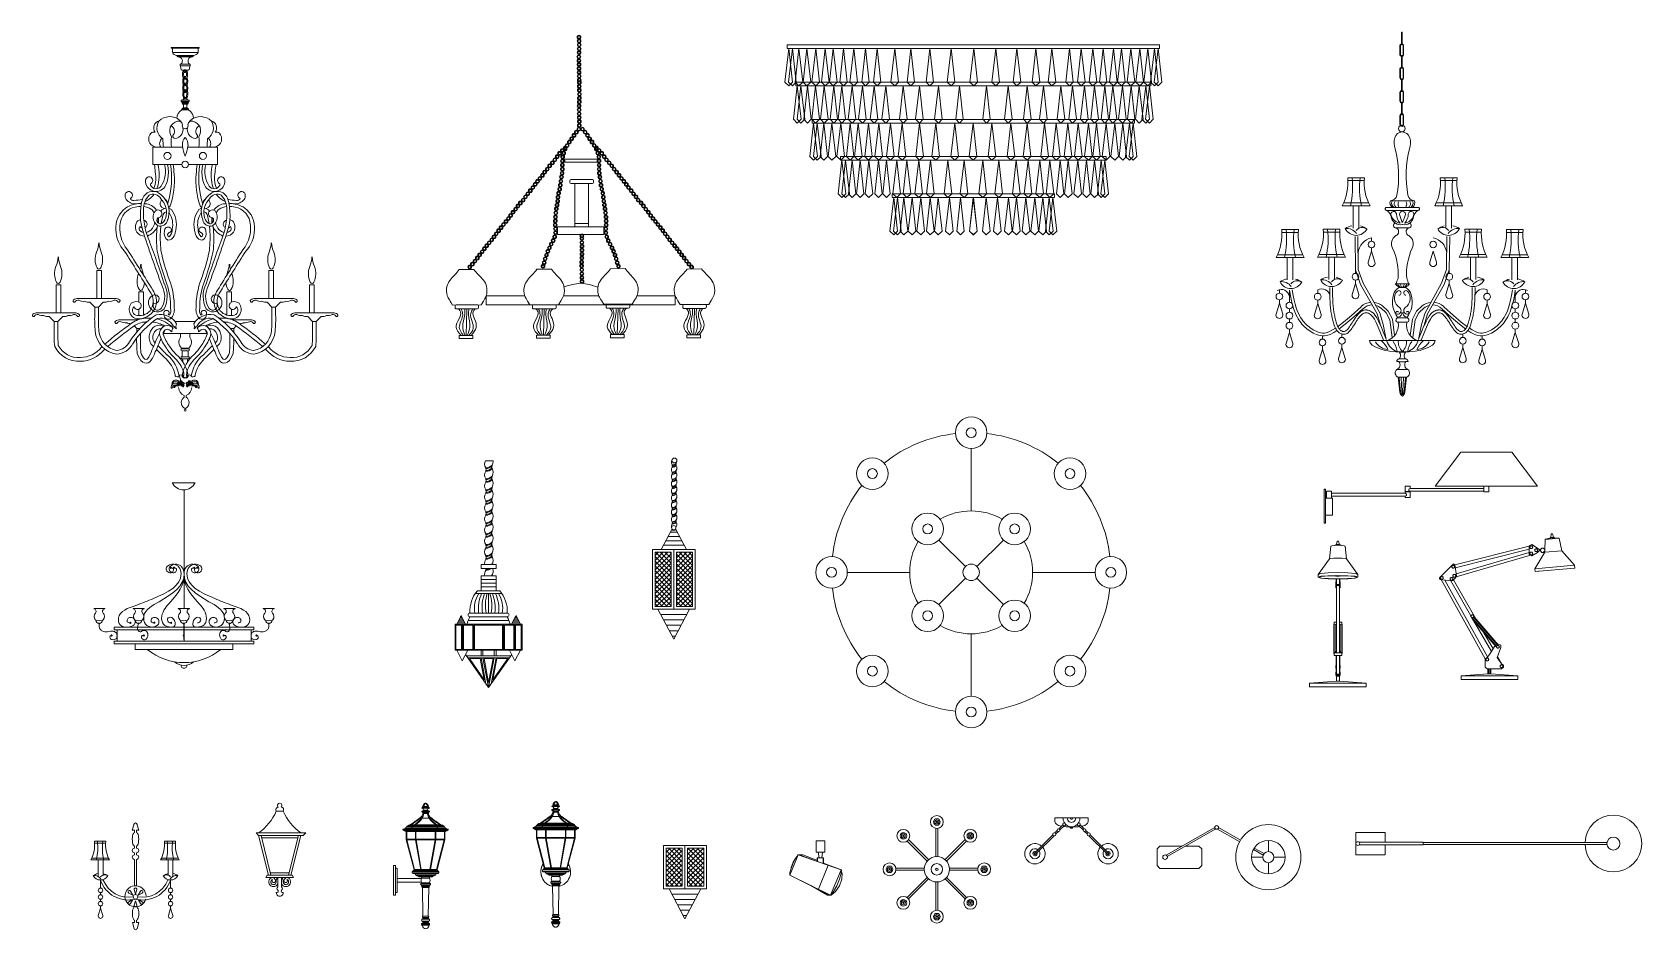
# Model space of a CAD drawing. Header units: millimetres. Extents: x -7623 to 1021, y -3585 to 1235.
import ezdxf

# ---------------------------------------------------------------- set-up
doc = ezdxf.new("R2010")
doc.units = ezdxf.units.MM
doc.layers.add('Lighting', color=253, linetype='Continuous', lineweight=13)

# ---------------------------------------------------------------- blocks, each defined once
blk = doc.blocks.new('223')
at = {"color": 0}
for p, q in [((11900.48, 90106.66), (11912.71, 90106.66)), ((11906.8, 90039.04), (11906.8, 90102.79)), ((11864.27, 90039.2), (11864.27, 90039.02)), ((11879.41, 90039.2), (11879.41, 90039.02)), ((11885.37, 90039.2), (11885.37, 90039.02)), ((11903.71, 90039.2), (11903.71, 90039.02)), ((11909.67, 90039.2), (11909.67, 90039.02)), ((11928.23, 90039.2), (11928.23, 90039.02)), ((11932.52, 90037.87), (11932.52, 90037.87)), ((11934.19, 90039.2), (11934.19, 90039.02)), ((11949.32, 90039.2), (11949.32, 90039.02)), ((11955.28, 90039.2), (11955.28, 90039.02)), ((11869.3, 90029.18), (11944.3, 90029.18)), ((11869.3, 90027.68), (11869.3, 90029.18)), ((11944.3, 90027.68), (11869.3, 90027.68)), ((11870.8, 90027.68), (11870.8, 90021.68)), ((11882.26, 90029.12), (11882.26, 90029.12)), ((11906.65, 90030.89), (11906.65, 90022.43)), ((11906.8, 90021.68), (11906.8, 90031.19)), ((11916.78, 90029.44), (11916.78, 90029.44)), ((11942.8, 90027.68), (11942.8, 90021.68)), ((11944.3, 90029.18), (11944.3, 90027.68)), ((11944.3, 90021.68), (11869.3, 90021.68)), ((11869.3, 90021.68), (11869.3, 90020.18)), ((11869.3, 90020.18), (11933.05, 90020.18)), ((11880.55, 90020.18), (11933.05, 90020.18)), ((11880.55, 90017.18), (11880.55, 90020.18)), ((11933.05, 90017.18), (11880.55, 90017.18)), ((11944.3, 90020.18), (11933.05, 90020.18)), ((11933.05, 90020.18), (11933.05, 90017.18)), ((11944.3, 90020.18), (11944.3, 90021.68))]:
    blk.add_line(p, q, dxfattribs=at)
for centre in [(11899.77, 90061), (11901.38, 90061.05), (11912.22, 90061.06), (11913.83, 90061.05), (11877.98, 90031.43), (11890.86, 90031.51), (11899.82, 90031.47), (11867.9, 90024.63), (11885.23, 90024.63), (11906.65, 90024.63), (11928.06, 90024.63), (11945.7, 90024.63)]:
    blk.add_circle(centre, 0.302, dxfattribs=at)
for centre, radius, start, end in [((11906.59, 90109.66), 6.81, 206.1268, 333.8732), ((11861.29, 90066.96), 27.91, 263.87116, 276.12884), ((11858.21, 90037.64), 1.38, 317.55796, 85.51001), ((11861.29, 90034.84), 2.79, 137.91819, 219.64323), ((11861.31, 90035.99), 3.64, 233.47453, 238.45081), ((11861.37, 90038.7), 6.13, 251.38479, 286.33286), ((11861.25, 90033.04), 1.85, 184.71992, 352.99773), ((11864.38, 90037.64), 1.38, 94.48999, 222.44204), ((11861.31, 90035.99), 3.64, 299.26683, 304.72841), ((11861.29, 90034.84), 2.79, 318.55971, 42.08181), ((11882.39, 90066.96), 27.91, 263.87116, 276.12884), ((11879.3, 90037.64), 1.38, 317.55796, 85.51001), ((11882.39, 90034.84), 2.79, 137.91819, 219.64323), ((11882.41, 90035.99), 3.64, 233.47453, 238.45081), ((11882.35, 90033.04), 1.85, 184.71992, 352.99773), ((11882.46, 90038.7), 6.13, 251.38479, 286.33286), ((11885.48, 90037.64), 1.38, 94.48999, 222.44204), ((11882.41, 90035.99), 3.64, 299.26683, 304.72841), ((11882.39, 90034.84), 2.79, 318.55971, 42.08181), ((11906.69, 90066.96), 27.91, 263.87116, 276.12884), ((11903.6, 90037.64), 1.38, 317.55796, 85.51001), ((11906.69, 90034.84), 2.79, 137.91819, 219.64323), ((11906.71, 90035.99), 3.64, 233.47453, 238.45081), ((11906.65, 90033.04), 1.85, 184.71992, 352.99773), ((11906.76, 90038.7), 6.13, 251.38479, 286.33286), ((11909.78, 90037.64), 1.38, 94.48999, 222.44204), ((11906.71, 90035.99), 3.64, 299.26683, 304.72841), ((11906.69, 90034.84), 2.79, 318.55971, 42.08181), ((11931.21, 90066.96), 27.91, 263.87116, 276.12884), ((11928.12, 90037.64), 1.38, 317.55796, 85.51001), ((11931.21, 90034.84), 2.79, 137.91819, 221.44029), ((11931.19, 90035.99), 3.64, 235.27159, 240.73317), ((11931.14, 90038.7), 6.13, 253.66714, 288.61521), ((11931.25, 90033.04), 1.85, 187.00227, 355.28008), ((11934.3, 90037.64), 1.38, 94.48999, 222.44204), ((11931.19, 90035.99), 3.64, 301.54919, 306.52547), ((11931.21, 90034.84), 2.79, 320.35677, 42.08181), ((11952.3, 90066.96), 27.91, 263.87116, 276.12884), ((11949.21, 90037.64), 1.38, 317.55796, 85.51001), ((11952.3, 90034.84), 2.79, 137.91819, 221.44029), ((11952.28, 90035.99), 3.64, 235.27159, 240.73317), ((11952.34, 90033.04), 1.85, 187.00227, 355.28008), ((11952.23, 90038.7), 6.13, 253.66714, 288.61521), ((11955.39, 90037.64), 1.38, 94.48999, 222.44204), ((11952.28, 90035.99), 3.64, 301.54919, 306.52547), ((11952.3, 90034.84), 2.79, 320.35677, 42.08181), ((11861.25, 90031.15), 0.265, 167.80126, 12.02034), ((11882.34, 90031.15), 0.265, 167.80126, 12.02034), ((11906.65, 90031.15), 0.265, 167.80126, 12.02034), ((11931.25, 90031.15), 0.265, 167.97966, 12.19874), ((11931.25, 90031.15), 0.265, 167.97966, 12.19874), ((11952.34, 90031.15), 0.265, 167.97966, 12.19874), ((11906.8, 90041.09), 30.99, 230.47366, 309.52634), ((11906.8, 90016.02), 7.5, 227.22863, 312.77137), ((11906.8, 90008.52), 1.5, 174.26083, 5.73917)]:
    blk.add_arc(centre, radius, start, end, dxfattribs=at)
for points in [[(11900.06, 90060.95), (11901.11, 90060.43), (11901.03, 90059.2), (11899.8, 90058.33), (11897.61, 90059.2), (11897.43, 90061.3), (11898.4, 90062.27), (11900.85, 90062.97), (11902.69, 90062.44), (11904.01, 90061.39), (11905.2, 90057.85), (11890.34, 90044.42)], [(11901.66, 90060.95), (11902.71, 90060.43), (11902.63, 90059.2), (11901.4, 90058.33), (11899.21, 90059.2), (11899.03, 90061.3), (11900, 90062.27), (11902.45, 90062.97), (11904.29, 90062.44), (11905.61, 90061.39), (11906.8, 90057.85), (11893.48, 90042.69)], [(11911.93, 90060.95), (11910.88, 90060.43), (11910.97, 90059.2), (11912.2, 90058.33), (11914.39, 90059.2), (11914.56, 90061.3), (11913.6, 90062.27), (11911.14, 90062.97), (11909.3, 90062.44), (11907.99, 90061.39), (11906.79, 90057.85), (11920.12, 90042.69)], [(11913.53, 90060.95), (11912.48, 90060.43), (11912.57, 90059.2), (11913.8, 90058.33), (11915.99, 90059.2), (11916.16, 90061.3), (11915.2, 90062.27), (11912.75, 90062.97), (11910.9, 90062.44), (11909.59, 90061.39), (11908.39, 90057.85), (11923.26, 90044.42)], [(11877.73, 90031.42), (11876.34, 90032.03), (11876.58, 90033.61), (11877.99, 90034.39), (11880.19, 90033.17), (11880.36, 90031.07), (11879.4, 90029.93), (11876.95, 90029.17), (11872.57, 90030.33), (11871.57, 90034.03), (11880.97, 90040.82), (11890.34, 90044.42)], [(11890.56, 90031.42), (11889.17, 90032.03), (11889.41, 90033.61), (11890.82, 90034.39), (11893.02, 90033.17), (11893.19, 90031.07), (11892.23, 90029.93), (11889.78, 90029.17), (11887.68, 90029.58), (11886.1, 90030.7), (11885.24, 90035.06), (11893.48, 90042.69)], [(11899.48, 90031.42), (11898.8, 90031.58), (11897.93, 90033.61), (11898.73, 90034.39), (11901.39, 90033.17), (11902.02, 90031.07), (11901.85, 90029.93), (11899.4, 90029.17), (11897.31, 90029.58), (11895.73, 90030.7), (11894.86, 90035.06), (11899.55, 90042.69)], [(11914.11, 90031.42), (11914.8, 90031.58), (11915.67, 90033.61), (11914.87, 90034.39), (11912.2, 90033.17), (11911.58, 90031.07), (11911.74, 90029.93), (11914.2, 90029.17), (11916.29, 90029.58), (11917.87, 90030.7), (11918.73, 90035.06), (11914.04, 90042.69)], [(11923.03, 90031.42), (11924.42, 90032.03), (11924.19, 90033.61), (11922.77, 90034.39), (11920.58, 90033.17), (11920.4, 90031.07), (11921.37, 90029.93), (11923.82, 90029.17), (11925.91, 90029.58), (11927.49, 90030.7), (11928.36, 90035.06), (11920.12, 90042.69)], [(11935.86, 90031.42), (11937.25, 90032.03), (11937.02, 90033.61), (11935.6, 90034.39), (11933.41, 90033.17), (11933.23, 90031.07), (11934.2, 90029.93), (11936.65, 90029.17), (11941.02, 90030.33), (11942.03, 90034.03), (11932.62, 90040.82), (11923.26, 90044.42)], [(11882.34, 90030.89), (11882.23, 90027.28), (11883.19, 90026.58), (11884.8, 90027.31), (11886.32, 90027.11), (11887.38, 90025.08), (11885.77, 90022.37), (11883.93, 90023.44), (11884.3, 90024.61), (11884.96, 90024.76)], [(11930.95, 90030.89), (11931.06, 90027.28), (11930.1, 90026.58), (11928.49, 90027.31), (11926.97, 90027.11), (11925.91, 90025.08), (11927.52, 90022.37), (11929.36, 90023.44), (11928.99, 90024.61), (11928.33, 90024.76)]]:
    blk.add_spline(points, degree=3, dxfattribs=at)
for points, knots in [([(11901.64, 90060.94), (11902.04, 90060.84), (11902.47, 90060.72), (11902.72, 90060.41), (11902.73, 90060.39)], [0, 0, 0, 0, 0.7755952, 0.824393, 0.824393, 0.824393, 0.824393]), ([(11906.78, 90057.27), (11906.78, 90057.24), (11907.17, 90051.73), (11903.35, 90047.2), (11899.55, 90042.69)], [12.256735, 12.256735, 12.256735, 12.256735, 12.303841, 23.109102, 23.109102, 23.109102, 23.109102]), ([(11906.82, 90057.27), (11906.82, 90057.24), (11906.42, 90051.73), (11910.24, 90047.2), (11914.04, 90042.69)], [12.256735, 12.256735, 12.256735, 12.256735, 12.303841, 23.109102, 23.109102, 23.109102, 23.109102]), ([(11867.6, 90024.58), (11867.43, 90024.54), (11866.9, 90024.36), (11866.87, 90022.91), (11868.45, 90022.19), (11870.46, 90022.56), (11870.99, 90024.6), (11870.42, 90026.34), (11868.23, 90027.37), (11866.24, 90026.68), (11864.07, 90026.48), (11862.32, 90027.22), (11861.85, 90028.08), (11861.17, 90028.48), (11861.25, 90030.89)], [0.185721, 0.185721, 0.185721, 0.185721, 0.51923, 1.309554, 2.284121, 3.638135, 4.779738, 6.005091, 7.03303, 9.152421, 10.118843, 11.512157, 12.327554, 13.608372, 13.608372, 13.608372, 13.608372]), ([(11946, 90024.58), (11946.17, 90024.54), (11946.7, 90024.36), (11946.72, 90022.91), (11945.14, 90022.19), (11943.14, 90022.56), (11942.61, 90024.6), (11943.18, 90026.34), (11945.36, 90027.37), (11947.36, 90026.68), (11949.52, 90026.48), (11951.28, 90027.22), (11951.74, 90028.08), (11952.42, 90028.48), (11952.34, 90030.89)], [0.185721, 0.185721, 0.185721, 0.185721, 0.51923, 1.309554, 2.284121, 3.638135, 4.779738, 6.005091, 7.03303, 9.152421, 10.118843, 11.512157, 12.327554, 13.608372, 13.608372, 13.608372, 13.608372])]:
    blk.add_open_spline(points, degree=3, knots=knots, dxfattribs=at)
blk = doc.blocks.new('MahzenAvize')
at = {"color": 0}
for p, q in [((0, 0), (-7.51, 0)), ((0, 0), (7.51, 0)), ((-7.51, 0), (-7.51, -0.2)), ((0, -0.32), (-7.4, -0.32)), ((-6.89, -0.32), (-6.89, -2.77)), ((0, -2.77), (-6.89, -2.77)), ((0, -4.32), (-4.56, -4.32)), ((0, -4.48), (-4.4, -4.48)), ((0, -4.94), (-3.94, -4.94)), ((0, -5.1), (-3.78, -5.1)), ((0, -0.32), (7.4, -0.32)), ((0, -2.77), (6.89, -2.77)), ((0, -4.32), (4.56, -4.32)), ((0, -4.48), (4.4, -4.48)), ((0, -4.94), (3.94, -4.94)), ((0, -5.1), (3.78, -5.1)), ((6.89, -0.32), (6.89, -2.77)), ((7.51, 0), (7.51, -0.2)), ((0, -8.99), (-2.61, -8.99)), ((-2.61, -8.99), (-2.61, -9.77)), ((0, -9.77), (-2.61, -9.77)), ((-2.46, -9.77), (-2.32, -11.39)), ((0, -12.1), (-1.54, -12.1)), ((0, -8.99), (2.61, -8.99)), ((0, -9.77), (2.61, -9.77)), ((0, -12.1), (1.54, -12.1)), ((2.46, -9.77), (2.32, -11.39)), ((2.61, -8.99), (2.61, -9.77)), ((-2.19, -29.08), (2.18, -29.08)), ((-1.83, -29.08), (-1.83, -29.46)), ((-1.83, -29.46), (1.61, -29.46)), ((-1.47, -32.98), (-1.77, -32.98)), ((-1.77, -32.98), (-1.77, -33.46)), ((1.77, -33.46), (-1.77, -33.46)), ((-1.62, -29.46), (-1.62, -30.08)), ((-1.62, -30.08), (1.38, -30.08)), ((1.61, -28.36), (-1.59, -28.36)), ((-1.08, -32.65), (-1.47, -32.65)), ((-1.47, -32.65), (-1.47, -32.98)), ((-1.47, -32.98), (1.77, -32.98)), ((-1.38, -30.08), (-1.38, -30.45)), ((-1.38, -30.45), (1.38, -30.45)), ((-0.9, -32.33), (-1.08, -32.33)), ((-1.08, -32.33), (-1.08, -32.65)), ((-1.08, -32.33), (1.08, -32.33)), ((-1.08, -32.65), (1.47, -32.65)), ((-0.9, -30.45), (-0.9, -32.33)), ((0.9, -30.45), (0.9, -32.33)), ((1.08, -32.33), (1.08, -32.65)), ((1.47, -32.65), (1.47, -32.98)), ((1.77, -32.98), (1.77, -33.46)), ((-17.3, -53.59), (-17.3, -62.8)), ((-17.3, -53.59), (-1.38, -53.59)), ((-11.73, -53.56), (-7.3, -53.56)), ((17.3, -53.59), (1.38, -53.59)), ((11.73, -53.56), (7.3, -53.56)), ((17.3, -53.59), (17.3, -62.8)), ((-17.3, -62.8), (-1.76, -62.8)), ((17.3, -62.8), (1.76, -62.8)), ((-45, -119.77), (-47.5, -119.77)), ((-47.5, -119.77), (-47.5, -134.77)), ((-45, -119.77), (-45, -134.77)), ((45, -119.77), (47.5, -119.77)), ((45, -119.77), (45, -134.77)), ((47.5, -119.77), (47.5, -134.77)), ((-66.82, -127.45), (-69.32, -127.45)), ((-69.32, -127.45), (-69.32, -142.45)), ((-66.82, -127.45), (-66.82, -142.45)), ((66.82, -127.45), (69.32, -127.45)), ((66.82, -127.45), (66.82, -142.45)), ((69.32, -127.45), (69.32, -142.45)), ((-37.63, -134.77), (-57.54, -134.77)), ((-48.58, -139.39), (-51.21, -136.77)), ((-46.58, -139.39), (-43.96, -136.77)), ((-22.46, -131.28), (-24.96, -131.28)), ((-24.96, -131.28), (-24.96, -136.74)), ((-22.46, -131.28), (-22.46, -143.67)), ((22.46, -131.28), (24.96, -131.28)), ((22.46, -131.28), (22.46, -143.67)), ((24.96, -131.28), (24.96, -136.74)), ((37.63, -134.77), (57.54, -134.77)), ((46.58, -139.39), (43.96, -136.77)), ((48.58, -139.39), (51.21, -136.77)), ((-59.45, -142.45), (-79.37, -142.45)), ((-70.41, -147.07), (-73.03, -144.45)), ((-68.41, -147.07), (-65.79, -144.45)), ((-48.58, -143.72), (-48.58, -139.39)), ((-46.58, -139.39), (-48.58, -139.39)), ((-46.58, -143.72), (-46.58, -139.39)), ((-25.65, -146.28), (-35.01, -146.28)), ((-24.96, -140.58), (-24.96, -143.92)), ((-7.83, -139.93), (-7.82, -140.18)), ((7.83, -139.93), (7.82, -140.18)), ((24.96, -140.58), (24.96, -143.92)), ((25.65, -146.28), (35.01, -146.28)), ((46.58, -143.72), (46.58, -139.39)), ((46.58, -139.39), (48.58, -139.39)), ((48.58, -143.72), (48.58, -139.39)), ((59.45, -142.45), (79.37, -142.45)), ((68.41, -147.07), (65.79, -144.45)), ((70.41, -147.07), (73.03, -144.45)), ((-70.41, -151.39), (-70.41, -147.07)), ((-68.41, -147.07), (-70.41, -147.07)), ((-68.41, -151.39), (-68.41, -147.07)), ((-26.05, -150.9), (-27.41, -149.54)), ((-26.05, -152.84), (-26.05, -150.9)), ((-24.33, -150.9), (-26.05, -150.9)), ((-24.05, -155.22), (-24.05, -153.57)), ((-11.42, -153.64), (0, -153.64)), ((-5.53, -147.1), (0, -147.1)), ((-2.46, -155.59), (-2.46, -153.64)), ((5.53, -147.1), (0, -147.1)), ((11.42, -153.64), (0, -153.64)), ((2.46, -155.59), (2.46, -153.64)), ((24.05, -155.22), (24.05, -153.57)), ((24.33, -150.9), (26.05, -150.9)), ((26.05, -150.9), (27.41, -149.54)), ((26.05, -152.84), (26.05, -150.9)), ((68.41, -151.39), (68.41, -147.07)), ((68.41, -147.07), (70.41, -147.07)), ((70.41, -151.39), (70.41, -147.07)), ((1.89, -161.42), (-1.89, -161.42)), ((-1.89, -161.84), (-1.89, -161.42)), ((-1.89, -161.84), (1.89, -161.84)), ((-1.83, -162.82), (1.83, -162.82)), ((-1.63, -166.11), (-1.63, -162.82)), ((1.63, -166.11), (1.63, -162.82)), ((1.89, -161.84), (1.89, -161.42)), ((1.84, -167.1), (-1.84, -167.1)), ((-1.63, -166.11), (1.63, -166.11)), ((-0.52, -187.83), (-0.52, -186.96)), ((0.52, -187.83), (0.52, -186.96))]:
    blk.add_line(p, q, dxfattribs=at)
for points in [[(-1.59, -28.36), (-2.19, -28.36), (-2.19, -29.08)], [(1.83, -29.08), (1.83, -29.46), (1.61, -29.46), (1.61, -30.08), (1.38, -30.08), (1.38, -30.45)], [(1.61, -28.36), (2.2, -28.36), (2.2, -29.08)]]:
    blk.add_lwpolyline(points, dxfattribs=at)
for centre, radius in [((-9.52, -58.23), 1.91), ((9.52, -58.23), 1.91), ((0, -62.8), 1.76), ((0, -194.75), 0.501)]:
    blk.add_circle(centre, radius, dxfattribs=at)
for centre, radius, start, end in [((-7.4, -0.2), 0.117, 180, 270), ((-4.09, -1.09), 3.27, 210.9355, 261.68436), ((-4.56, -4.48), 0.156, 0, 90), ((-3.94, -4.48), 0.467, 180, 270), ((-3.94, -5.1), 0.156, 0, 90), ((-3.63, -7.2), 2.11, 351.66244, 90), ((-3.19, -7.51), 1.65, 296.36745, 0), ((3.63, -7.2), 2.11, 90, 188.33756), ((3.19, -7.51), 1.65, 180, 243.63255), ((3.94, -5.1), 0.156, 90, 180), ((3.94, -4.48), 0.467, 270, 0), ((4.56, -4.48), 0.156, 90, 180), ((4.09, -1.09), 3.27, 278.31564, 329.0645), ((7.4, -0.2), 0.117, 270, 0), ((-1.54, -11.32), 0.778, 185, 270), ((1.54, -11.32), 0.778, 270, 355), ((1.11, -38.19), 5.55, 121.35026, 178.48976), ((-3.07, -25.99), 2.8, 301.79707, 331.54866), ((3.08, -25.99), 2.8, 209.68543, 238.20293), ((-1.11, -38.19), 5.55, 1.51024, 58.64974), ((-12.85, -43.22), 4.02, 106.32372, 215.01821), ((-7.91, -43.16), 7.23, 150.0806, 234.91041), ((-8.25, -45.62), 8.48, 50.0011, 134.33251), ((-3.06, -44.78), 5.28, 101.2548, 216.47365), ((-9.03, -45.02), 3.33, 328.40772, 63.76539), ((-5.95, -44.04), 4.8, 273.8397, 24.73211), ((-3.42, -41.42), 1.93, 341.4978, 110.19343), ((-4.1, -40.89), 2.2, 22.87263, 53.5123), ((1.11, -38.19), 5.55, 245.09904, 258.45117), ((-1.11, -38.19), 5.55, 281.54883, 294.90096), ((5.95, -44.04), 4.8, 155.26789, 266.1603), ((3.42, -41.42), 1.93, 69.80657, 198.5022), ((4.1, -40.89), 2.2, 126.4877, 157.12737), ((8.25, -45.62), 8.48, 45.66749, 129.9989), ((3.06, -44.78), 5.28, 323.52635, 78.7452), ((9.03, -45.02), 3.33, 116.23461, 211.59228), ((7.91, -43.16), 7.23, 305.08959, 29.9194), ((12.85, -43.22), 4.02, 324.98179, 73.67628), ((-15.16, -49.07), 4.43, 136.16906, 254.4571), ((-16.85, -47.58), 2.17, 70.91289, 133.74506), ((-10.4, -51.59), 3.33, 125.46653, 216.00794), ((-76.8, -56.24), 65.13, 2.35538, 6.31649), ((8.63, -50.74), 16.18, 169.95667, 190.04333), ((-5.49, -47.68), 1.16, 127.66313, 262.87035), ((4.56, -52.32), 6.1, 138.34535, 184.82452), ((-4.56, -52.32), 6.1, 355.17548, 41.65465), ((5.49, -47.68), 1.16, 277.12965, 52.33687), ((-8.63, -50.74), 16.18, 349.95667, 10.04333), ((76.8, -56.24), 65.13, 173.68351, 177.64462), ((10.4, -51.59), 3.33, 323.99206, 54.53347), ((16.85, -47.58), 2.17, 46.25494, 109.08711), ((15.16, -49.07), 4.43, 285.5429, 43.83094), ((26.42, -48.12), 28.33, 189.59163, 201.19295), ((-26.42, -48.12), 28.33, 338.80705, 350.40837), ((-30.56, -69.97), 14.83, 337.58744, 12.13136), ((-43.29, -68.18), 27.26, 2.7913, 11.38898), ((-36.08, -68.44), 22.15, 346.18802, 14.75207), ((-24.76, -66.63), 14.16, 326.71905, 15.68074), ((-30.41, -66.97), 21.4, 351.42146, 11.22758), ((-54.53, -70.12), 47.25, 343.44897, 8.91118), ((-46.73, -71.54), 40.95, 340.76573, 4.92785), ((-163.01, -78.47), 157.43, 3.80704, 5.71425), ((46.73, -71.54), 40.95, 175.07215, 199.23427), ((163.01, -78.47), 157.43, 174.28575, 176.19296), ((54.53, -70.12), 47.25, 171.08882, 196.55103), ((30.41, -66.97), 21.4, 168.77242, 188.57854), ((24.76, -66.63), 14.16, 164.31926, 213.28095), ((36.08, -68.44), 22.15, 165.24793, 193.81198), ((30.56, -69.97), 14.83, 167.86864, 202.41256), ((43.29, -68.18), 27.26, 168.61102, 177.2087), ((-30.3, -79.32), 1.99, 295.30339, 147.73674), ((-17.32, -83), 5.78, 58.72983, 159.4277), ((-15.67, -71.7), 5.63, 176.20675, 326.86555), ((-19.34, -71.39), 1.95, 301.15456, 177.99967), ((-18.05, -73.66), 0.66, 115.4737, 207.85269), ((-15.65, -72.51), 3.32, 205.98933, 325.38559), ((-26.37, -71.9), 10.22, 328.53758, 329.93995), ((-30.63, -69.79), 16.54, 338.66256, 346.21097), ((-21.05, -68.4), 11.94, 327.73789, 351.54307), ((21.05, -68.4), 11.94, 188.45693, 212.26211), ((15.67, -71.7), 5.63, 213.13445, 3.79325), ((15.65, -72.51), 3.32, 214.61441, 334.01067), ((17.32, -83), 5.78, 20.5723, 121.27017), ((30.63, -69.79), 16.54, 193.78903, 201.33744), ((19.34, -71.39), 1.95, 2.00033, 238.84544), ((26.37, -71.9), 10.22, 210.06005, 211.46242), ((18.05, -73.66), 0.66, 332.14731, 64.5263), ((30.3, -79.32), 1.99, 32.26326, 244.69661), ((-23.88, -96.81), 13.38, 127.52024, 184.73958), ((-24.68, -95.84), 10.4, 92.40281, 166.88613), ((-28.56, -79.62), 3.69, 158.29083, 247.60754), ((-23.54, -99.73), 15.98, 89.73151, 122.12381), ((-27.51, -80.14), 3.79, 229.55737, 276.67181), ((-28.06, -80.81), 1.42, 192.49986, 292.90658), ((-27.67, -63.18), 18.94, 270.48615, 284.36453), ((-26.63, -71.73), 12.19, 267.93999, 285.32845), ((-23.51, -95.7), 10.38, 91.33286, 98.90552), ((4.82, -89.72), 28.91, 162.36489, 200.87398), ((-26.37, -71.9), 10.22, 289.41007, 289.88121), ((-11.75, -86.82), 10.67, 135.75585, 182.40231), ((-23.51, -95.7), 10.38, 59.63411, 83.46884), ((-23.54, -99.73), 15.98, 82.9137, 84.4618), ((-26.63, -71.73), 12.19, 294.03071, 319.66863), ((-21.92, -91.49), 7.63, 32.34916, 87.31558), ((-17.17, -83.37), 4.58, 28.31387, 119.03975), ((-30.63, -69.79), 16.54, 323.52541, 326.91225), ((-20.7, -88.28), 12.05, 345.45849, 58.0164), ((-11.09, -83.98), 2.35, 155.79122, 246.08968), ((-11.41, -83.37), 1.85, 126.39461, 168.8047), ((-20.51, -88.69), 10.5, 351.45264, 45.44589), ((-9.79, -90.27), 4.08, 97.20569, 143.70818), ((-10.65, -83.43), 3.04, 242.72043, 260.30401), ((-11.41, -83.37), 1.85, 351.58814, 64.09082), ((-10.35, -83.44), 1.12, 326.60655, 353.10107), ((-10.65, -83.43), 3.04, 305.30964, 328.21255), ((-9.79, -90.27), 4.08, 54.44943, 76.1691), ((9.79, -90.27), 4.08, 103.8309, 125.55057), ((10.65, -83.43), 3.04, 211.78745, 234.69036), ((20.7, -88.28), 12.05, 121.9836, 194.54151), ((10.35, -83.44), 1.12, 186.89893, 213.39345), ((11.41, -83.37), 1.85, 115.90918, 188.41186), ((20.51, -88.69), 10.5, 134.55411, 188.54736), ((9.79, -90.27), 4.08, 36.29182, 82.79431), ((10.65, -83.43), 3.04, 279.69599, 297.27957), ((11.09, -83.98), 2.35, 293.91032, 24.20878), ((11.41, -83.37), 1.85, 11.1953, 53.60539), ((17.17, -83.37), 4.58, 60.96025, 151.68613), ((21.92, -91.49), 7.63, 92.68442, 147.65084), ((30.63, -69.79), 16.54, 213.08775, 216.47459), ((26.63, -71.73), 12.19, 220.33137, 245.96929), ((23.51, -95.7), 10.38, 96.53116, 120.36589), ((11.75, -86.82), 10.67, 357.59769, 44.24415), ((23.54, -99.73), 15.98, 95.5382, 97.0863), ((-4.82, -89.72), 28.91, 339.12602, 17.63511), ((26.37, -71.9), 10.22, 250.11879, 250.58993), ((27.67, -63.18), 18.94, 255.63547, 269.51385), ((26.63, -71.73), 12.19, 254.67155, 272.06001), ((23.54, -99.73), 15.98, 57.87619, 90.26849), ((23.51, -95.7), 10.38, 81.09448, 88.66714), ((24.68, -95.84), 10.4, 13.11387, 87.59719), ((27.51, -80.14), 3.79, 263.32819, 310.44263), ((28.06, -80.81), 1.42, 247.09342, 347.50014), ((28.56, -79.62), 3.69, 292.39246, 21.70917), ((23.88, -96.81), 13.38, 355.26042, 52.47976), ((-17.22, -97.08), 17.95, 168.41765, 220.30961), ((-21.65, -96.3), 5.07, 158.34559, 268.86254), ((-23.41, -95.58), 3.17, 99.85854, 158.65522), ((16.58, -88.54), 39.01, 178.12419, 203.95863), ((-23.41, -95.58), 3.17, 25.15984, 67.83127), ((-22.65, -94.8), 2.18, 299.5526, 15.14977), ((-21.38, -90.8), 5.12, 23.35, 52.3917), ((-23.61, -92.69), 7.4, 324.16662, 349.47912), ((-12.02, -91.11), 5.22, 148.69057, 247.71587), ((-14.59, -89.32), 2.1, 265.52716, 154.00368), ((-13.34, -92.73), 1.93, 136.79477, 301.5208), ((24.12, -100.24), 39.43, 167.03498, 170.87923), ((-23.15, -92.8), 8.82, 350.12615, 2.62028), ((-21.92, -91.49), 7.63, 353.23322, 0.75149), ((-13.54, -91.79), 4.17, 263.67884, 348.2976), ((24.12, -100.24), 37.43, 163.58636, 171.34738), ((-17.49, -88.98), 7.47, 313.6538, 350.23749), ((-9.79, -90.27), 2.08, 96.33445, 163.19439), ((-15.92, -89.89), 7.02, 337.01577, 348.41072), ((-17.88, -94.98), 11.19, 346.67991, 34.51433), ((-17.88, -94.98), 13.19, 346.67991, 37.52947), ((17.88, -94.98), 13.19, 142.47053, 193.32009), ((17.88, -94.98), 11.19, 145.48567, 193.32009), ((15.92, -89.89), 7.02, 191.58928, 202.98423), ((13.54, -91.79), 4.17, 191.7024, 276.32116), ((9.79, -90.27), 2.08, 16.80561, 83.66555), ((17.49, -88.98), 7.47, 189.76251, 226.3462), ((-24.12, -100.24), 37.43, 8.65262, 16.41364), ((13.34, -92.73), 1.93, 238.4792, 43.20523), ((14.59, -89.32), 2.1, 25.99632, 274.47284), ((12.02, -91.11), 5.22, 292.28413, 31.30943), ((21.92, -91.49), 7.63, 179.24851, 186.76678), ((-24.12, -100.24), 39.43, 9.12077, 12.96502), ((23.15, -92.8), 8.82, 177.37972, 189.87385), ((23.61, -92.69), 7.4, 190.52088, 215.83338), ((21.38, -90.8), 5.12, 127.6083, 156.65), ((-16.58, -88.54), 39.01, 336.04137, 1.87581), ((22.65, -94.8), 2.18, 164.85023, 240.4474), ((23.41, -95.58), 3.17, 112.16873, 154.84016), ((21.65, -96.3), 5.07, 271.13746, 21.65441), ((23.41, -95.58), 3.17, 21.34478, 80.14146), ((17.22, -97.08), 17.95, 319.69039, 11.58235), ((-19.25, -97.27), 17.98, 182.05166, 222.15954), ((-22.82, -97.18), 1.88, 145.70755, 242.28964), ((-22.65, -94.8), 2.18, 217.36102, 255.88896), ((-21.64, -94.64), 4.68, 244.0281, 259.84276), ((553.65, 85.72), 605.06, 197.87799, 200.83382), ((-21.64, -94.64), 4.68, 278.75188, 329.44607), ((-21.65, -96.3), 5.07, 285.15243, 306.25048), ((-23.15, -92.8), 8.82, 300.65567, 341.897), ((50.44, -102.2), 65.82, 175.76922, 186.23879), ((9.14, -102.81), 24.95, 163.12092, 167.36137), ((50.44, -102.2), 63.82, 175.76894, 186.14514), ((24.12, -100.24), 37.43, 173.38222, 175.78711), ((-6.67, -99.82), 4.6, 164.83859, 233.77108), ((-9.23, -98.34), 1.91, 53.02323, 188.40633), ((-8.27, -100.54), 1.16, 107.14826, 249.47941), ((-9.48, -99.82), 3.72, 271.29567, 340.16714), ((-11.87, -97.93), 4.89, 310.74572, 4.36906), ((-8.84, -98.03), 1.43, 279.34109, 57.77411), ((-13.39, -97.15), 8.39, 332.08011, 354.06168), ((13.39, -97.15), 8.39, 185.93832, 207.91989), ((9.48, -99.82), 3.72, 199.83286, 268.70433), ((11.87, -97.93), 4.89, 175.63094, 229.25428), ((8.84, -98.03), 1.43, 122.22589, 260.65891), ((9.23, -98.34), 1.91, 351.59367, 126.97677), ((8.27, -100.54), 1.16, 290.52059, 72.85174), ((6.67, -99.82), 4.6, 306.22892, 15.16141), ((-553.65, 85.72), 605.06, 339.16618, 342.12201), ((-50.44, -102.2), 63.82, 353.85486, 4.23106), ((-24.12, -100.24), 37.43, 4.21289, 6.61778), ((-9.14, -102.81), 24.95, 12.63863, 16.87908), ((23.15, -92.8), 8.82, 198.103, 239.34433), ((-50.44, -102.2), 65.82, 353.76121, 4.23078), ((21.64, -94.64), 4.68, 210.55393, 261.24812), ((21.65, -96.3), 5.07, 233.74952, 254.84757), ((21.64, -94.64), 4.68, 280.15724, 295.9719), ((22.65, -94.8), 2.18, 284.11104, 322.63898), ((22.82, -97.18), 1.88, 297.71036, 34.29245), ((19.25, -97.27), 17.98, 317.84046, 357.94834), ((-37.97, -113.77), 10.39, 158.22388, 205.87459), ((-61.89, -103.94), 15.48, 337.28837, 356.74539), ((-30.8, -103.94), 15.48, 183.25461, 202.71163), ((-54.72, -113.77), 10.39, 334.12541, 21.77612), ((-2534.67, -1699.22), 2964.49, 31.93892, 32.43274), ((-2530.17, -1689.32), 2957.14, 31.81495, 32.31093), ((-617.55, -326.12), 638.23, 18.18597, 20.32974), ((114.43, -81.29), 132.43, 192.23319, 200.20599), ((114.43, -81.29), 130.43, 192.27938, 199.34921), ((-114.43, -81.29), 130.43, 340.65079, 347.72062), ((-114.43, -81.29), 132.43, 339.79401, 347.76681), ((617.55, -326.12), 638.23, 159.67026, 161.81403), ((2530.17, -1689.32), 2957.14, 147.68907, 148.18505), ((2534.67, -1699.22), 2964.49, 147.56726, 148.06108), ((54.72, -113.77), 10.39, 158.22388, 205.87459), ((30.8, -103.94), 15.48, 337.28837, 356.74539), ((61.89, -103.94), 15.48, 183.25461, 202.71163), ((37.97, -113.77), 10.39, 334.12541, 21.77612), ((-59.79, -121.45), 10.39, 158.22388, 205.87459), ((-83.71, -111.62), 15.48, 337.28837, 356.74539), ((-52.62, -111.62), 15.48, 183.25461, 202.71163), ((-76.54, -121.45), 10.39, 334.12541, 21.77612), ((-46.07, -117.73), 1.38, 204.77112, 258.30859), ((-46.6, -117.76), 1.34, 280.98607, 335.93421), ((-39.35, -115.45), 15.48, 346.18538, 356.74539), ((-8.26, -115.45), 15.48, 183.25461, 202.71163), ((8.26, -115.45), 15.48, 337.28837, 356.74539), ((39.35, -115.45), 15.48, 183.25461, 193.81462), ((46.6, -117.76), 1.34, 204.06579, 259.01393), ((46.07, -117.73), 1.38, 281.69141, 335.22888), ((76.54, -121.45), 10.39, 158.22388, 205.87459), ((52.62, -111.62), 15.48, 337.28837, 356.74539), ((83.71, -111.62), 15.48, 183.25461, 202.71163), ((59.79, -121.45), 10.39, 334.12541, 21.77612), ((-67.89, -125.41), 1.38, 204.77112, 258.30859), ((-68.42, -125.43), 1.34, 280.98607, 335.93421), ((-15.43, -125.28), 10.39, 158.22388, 205.87459), ((-39.35, -115.45), 15.48, 337.28837, 337.81394), ((-32.18, -125.28), 10.39, 334.12541, 354.06222), ((-32.18, -125.28), 10.39, 14.65327, 21.77612), ((-22.64, -133.89), 11.67, 327.39587, 22.24482), ((-24.21, -133.47), 14.57, 331.94115, 26.66633), ((-47.41, -139.51), 39.58, 359.39702, 18.37425), ((-47.41, -139.51), 41.58, 359.39702, 21.15001), ((47.41, -139.51), 41.58, 158.84999, 180.60298), ((47.41, -139.51), 39.58, 161.62575, 180.60298), ((24.21, -133.47), 14.57, 153.33367, 208.05885), ((22.64, -133.89), 11.67, 157.75518, 212.60413), ((32.18, -125.28), 10.39, 185.93778, 205.87459), ((32.18, -125.28), 10.39, 158.22388, 165.34673), ((15.43, -125.28), 10.39, 334.12541, 21.77612), ((39.35, -115.45), 15.48, 202.18606, 202.71163), ((68.42, -125.43), 1.34, 204.06579, 259.01393), ((67.89, -125.41), 1.38, 281.69141, 335.22888), ((-59.53, -136.06), 0.715, 125.47082, 294.05982), ((-57.78, -138.39), 3.63, 86.21926, 126.53464), ((-57.52, -137.61), 1.93, 76.8532, 152.42267), ((-54.78, -131.53), 4.79, 241.2307, 279.22047), ((-51.8, -132.1), 4.71, 241.91392, 277.21389), ((-43.37, -132.1), 4.71, 262.78611, 298.08608), ((-40.39, -131.53), 4.79, 260.77953, 298.7693), ((-37.64, -137.61), 1.93, 27.57733, 103.1468), ((-37.39, -138.39), 3.63, 53.46536, 93.78075), ((-35.64, -136.06), 0.715, 245.94018, 54.52918), ((-24.86, -140.62), 5.22, 141.49884, 207.84096), ((-26.45, -140.21), 3.77, 50.92507, 131.34194), ((-25.56, -138.65), 2.02, 195.92053, 42.83113), ((-23.53, -129.24), 1.38, 204.77112, 258.30859), ((-24.06, -129.26), 1.34, 280.98607, 335.93421), ((-25.05, -136.1), 9.63, 278.71278, 353.24994), ((-15.16, -137.09), 4.59, 119.27715, 213.54457), ((-26.09, -136.27), 8.88, 332.21917, 36.66676), ((-16.33, -135.13), 2.31, 255.49785, 117.70565), ((-25.67, -136.29), 10.23, 354.72711, 35.25988), ((-14.72, -138.56), 2.49, 151.52915, 319.75418), ((14.72, -138.56), 2.49, 220.24582, 28.47085), ((16.33, -135.13), 2.31, 62.29435, 284.50215), ((25.67, -136.29), 10.23, 144.74012, 185.27289), ((25.05, -136.1), 9.63, 186.75006, 261.28722), ((26.09, -136.27), 8.88, 143.33324, 207.78083), ((15.16, -137.09), 4.59, 326.45543, 60.72285), ((24.06, -129.26), 1.34, 204.06579, 259.01393), ((25.56, -138.65), 2.02, 137.16887, 344.07947), ((23.53, -129.24), 1.38, 281.69141, 335.22888), ((26.45, -140.21), 3.77, 48.65806, 129.07493), ((24.86, -140.62), 5.22, 332.15904, 38.50116), ((35.64, -136.06), 0.715, 125.47082, 294.05982), ((37.39, -138.39), 3.63, 86.21925, 126.53464), ((37.64, -137.61), 1.93, 76.8532, 152.42267), ((40.39, -131.53), 4.79, 241.2307, 279.22047), ((43.37, -132.1), 4.71, 241.91392, 277.21389), ((51.8, -132.1), 4.71, 262.78611, 298.08608), ((54.78, -131.53), 4.79, 260.77953, 298.7693), ((57.52, -137.61), 1.93, 27.57733, 103.1468), ((57.78, -138.39), 3.63, 53.46536, 93.78074), ((59.53, -136.06), 0.715, 245.94018, 54.52918), ((-81.35, -143.74), 0.715, 125.47082, 294.05982), ((-79.6, -146.07), 3.63, 86.21926, 126.53464), ((-79.35, -145.28), 1.93, 76.8532, 152.42267), ((-76.6, -139.21), 4.79, 241.2307, 279.22047), ((-73.62, -139.78), 4.71, 241.91392, 277.21389), ((-65.19, -139.78), 4.71, 262.78611, 298.08608), ((-62.21, -139.21), 4.79, 260.77953, 298.7693), ((-59.47, -145.28), 1.93, 27.57733, 103.1468), ((-59.21, -146.07), 3.63, 53.46536, 93.78075), ((-57.46, -143.74), 0.715, 245.94018, 54.52918), ((24.35, -145.76), 72.96, 178.35272, 185.20565), ((24.35, -145.76), 70.96, 178.35272, 185.29116), ((-35.24, -149.9), 3.63, 86.21926, 126.53464), ((9.53, -182.59), 46.37, 122.78694, 148.07488), ((-24.91, -140.6), 5.19, 208.34743, 284.72446), ((-21.08, -157.92), 12.5, 91.11893, 128.12503), ((-25.68, -141.16), 2.67, 132.79908, 270.42401), ((9.53, -182.59), 44.37, 123.26923, 148.07488), ((-24.42, -136.76), 7.19, 260.04142, 329.42555), ((-19.35, -164.01), 18.69, 86.21529, 96.06235), ((-14.92, -137.24), 4.71, 210.45094, 319.16876), ((-13.39, -153.48), 10.12, 30.22645, 102.54967), ((-19.35, -164.01), 18.69, 46.18415, 77.30395), ((-13.39, -153.48), 8.12, 30.22645, 100.13568), ((-8.9, -143.31), 2.6, 167.61997, 293.2566), ((-9.98, -142.6), 1.45, 35.66104, 186.15607), ((-9.56, -142.32), 0.951, 293.81013, 36.80604), ((-8.69, -143.09), 0.502, 191.73206, 330.94101), ((-11, -141.35), 3.39, 324.25461, 20.19519), ((-12.71, -140.74), 6.92, 314.36167, 6.58283), ((13.39, -153.48), 10.12, 77.45033, 149.77355), ((12.71, -140.74), 6.92, 173.41717, 225.63833), ((13.39, -153.48), 8.12, 79.86432, 149.77355), ((19.35, -164.01), 18.69, 102.69605, 133.81585), ((11, -141.35), 3.39, 159.80481, 215.74539), ((8.9, -143.31), 2.6, 246.7434, 12.38003), ((8.69, -143.09), 0.502, 209.05899, 348.26794), ((9.56, -142.32), 0.951, 143.19396, 246.18987), ((9.98, -142.6), 1.45, 353.84393, 144.33896), ((14.92, -137.24), 4.71, 220.83124, 329.54906), ((-9.53, -182.59), 44.37, 31.92512, 56.73077), ((-9.53, -182.59), 46.37, 31.92512, 57.21306), ((19.35, -164.01), 18.69, 83.93765, 93.78471), ((24.42, -136.76), 7.19, 210.57445, 279.95858), ((21.08, -157.92), 12.5, 51.87497, 88.88107), ((24.91, -140.6), 5.19, 255.27554, 331.65257), ((25.68, -141.16), 2.67, 269.57599, 47.20092), ((35.24, -149.9), 3.63, 53.46536, 93.78074), ((-24.35, -145.76), 70.96, 354.70884, 1.64728), ((-24.35, -145.76), 72.96, 354.79435, 1.64728), ((57.46, -143.74), 0.715, 125.47082, 294.05982), ((59.21, -146.07), 3.63, 86.21925, 126.53464), ((59.47, -145.28), 1.93, 76.8532, 152.42267), ((62.21, -139.21), 4.79, 241.2307, 279.22047), ((65.19, -139.78), 4.71, 241.91392, 277.21389), ((73.62, -139.78), 4.71, 262.78611, 298.08608), ((76.6, -139.21), 4.79, 260.77953, 298.7693), ((79.35, -145.28), 1.93, 27.57733, 103.1468), ((79.6, -146.07), 3.63, 53.46536, 93.78074), ((81.35, -143.74), 0.715, 245.94018, 54.52918), ((2.53, -153.43), 72.96, 178.35272, 185.59568), ((2.53, -153.43), 70.96, 178.35272, 185.29116), ((-34.6, -151.17), 13.76, 185.01583, 260.53503), ((-34.6, -151.17), 11.76, 185.49935, 259.31043), ((73.14, -292.96), 177.15, 125.13214, 131.01541), ((73.14, -292.96), 175.15, 125.11436, 130.92851), ((-36.99, -147.57), 0.715, 125.47082, 294.05982), ((-34.99, -149.11), 1.93, 76.8532, 152.42267), ((-32.24, -143.04), 4.79, 241.2307, 279.22047), ((-29.26, -143.61), 4.71, 241.91392, 271.62094), ((-21.08, -157.92), 10.5, 90.6551, 128.39845), ((46.89, -157.26), 70.96, 178.35272, 185.29116), ((-19.35, -164.01), 16.69, 94.41104, 96.36321), ((-12.94, -155.67), 6.48, 159.3419, 212.42245), ((-13.29, -154.93), 5.92, 71.9224, 164.88815), ((727.53, -492.49), 815.16, 155.42715, 156.12325), ((-19.35, -164.01), 16.69, 59.76253, 83.72087), ((-12.94, -155.67), 4.48, 159.3419, 223.5364), ((-13.29, -154.93), 3.92, 82.06004, 164.88815), ((-9.49, -153.65), 4.32, 78.35448, 194.10709), ((11.37, -145.75), 26.6, 199.67106, 216.34881), ((-4.95, -155.48), 8.97, 136.45541, 145.72126), ((-9.49, -153.65), 2.32, 78.35448, 194.10709), ((11.37, -145.75), 24.6, 199.67106, 216.50358), ((-4.95, -155.48), 6.97, 147.94204, 168.23358), ((-10.41, -155.15), 4.01, 37.76932, 69.95891), ((-9.47, -153.38), 4.05, 42.84443, 77.8917), ((-3.92, -152.72), 3.32, 138.50192, 179.70131), ((16.42, -130), 29.93, 220.40019, 224.99618), ((-0.77, -149.91), 4.17, 158.48224, 197.36005), ((0.78, -158.21), 4.17, 140.99975, 230.22833), ((-0.78, -158.21), 4.17, 309.77167, 39.00025), ((0.77, -149.91), 4.17, 342.63995, 21.51776), ((-16.42, -130), 29.93, 315.00382, 319.59981), ((3.92, -152.72), 3.32, 0.29869, 41.49808), ((9.47, -153.38), 4.05, 102.1083, 137.15557), ((10.41, -155.15), 4.01, 110.04109, 142.23068), ((-11.37, -145.75), 24.6, 323.49642, 340.32894), ((9.49, -153.65), 4.32, 345.89291, 101.64552), ((9.49, -153.65), 2.32, 345.89291, 101.64552), ((-11.37, -145.75), 26.6, 323.65119, 340.32894), ((4.95, -155.48), 6.97, 11.76642, 32.05796), ((19.35, -164.01), 16.69, 96.27913, 120.23747), ((13.29, -154.93), 5.92, 15.11185, 108.0776), ((4.95, -155.48), 8.97, 34.27874, 43.54459), ((13.29, -154.93), 3.92, 15.11185, 97.93996), ((-727.53, -492.49), 815.16, 23.87675, 24.57285), ((12.94, -155.67), 4.48, 316.4636, 20.6581), ((12.94, -155.67), 6.48, 327.57755, 20.6581), ((19.35, -164.01), 16.69, 83.63679, 85.58896), ((21.08, -157.92), 10.5, 51.60155, 89.3449), ((-46.89, -157.26), 70.96, 354.70884, 1.64728), ((-73.14, -292.96), 175.15, 49.07149, 54.88564), ((-73.14, -292.96), 177.15, 48.98459, 54.86786), ((29.26, -143.61), 4.71, 268.37906, 298.08608), ((32.24, -143.04), 4.79, 260.77953, 298.7693), ((34.99, -149.11), 1.93, 27.57733, 103.1468), ((36.99, -147.57), 0.715, 245.94018, 54.52918), ((34.6, -151.17), 11.76, 280.68957, 354.50065), ((34.6, -151.17), 13.76, 279.46497, 354.98417), ((-2.53, -153.43), 70.96, 354.70884, 1.64728), ((-2.53, -153.43), 72.96, 354.40432, 1.64728), ((-57.23, -154.19), 14.34, 206.30223, 274.1091), ((-57.23, -154.19), 12.34, 207.94957, 274.33318), ((-56.6, -151.57), 14.93, 271.14028, 321.18132), ((-56.6, -151.57), 16.93, 271.32778, 320.60794), ((73.14, -292.96), 177.15, 131.66273, 131.81523), ((73.14, -292.96), 175.15, 131.59571, 131.76348), ((-37.77, -153.76), 11.03, 274.69301, 331.51398), ((-37.77, -153.76), 9.03, 276.25468, 331.51398), ((46.89, -157.26), 72.96, 179.07891, 185.59568), ((-16.96, -162.11), 7.02, 193.96032, 228.71763), ((-30.82, -158.73), 13.49, 320.49379, 343.64474), ((-30.82, -158.73), 15.49, 319.53688, 343.64474), ((-313.38, -458.27), 420.1, 45.12738, 45.39999), ((727.53, -492.49), 813.16, 155.59598, 156.12325), ((-313.38, -458.27), 420.1, 43.98524, 44.83516), ((-313.38, -458.27), 422.1, 44.00212, 44.93996), ((12.62, -147.05), 26.9, 212.54235, 225.79207), ((12.62, -147.05), 24.9, 212.38938, 225.659), ((-1.83, -162.33), 0.492, 96.91062, 270), ((1.83, -162.33), 0.492, 270, 83.08938), ((-12.62, -147.05), 24.9, 314.341, 327.61062), ((-12.62, -147.05), 26.9, 314.20793, 327.45765), ((313.38, -458.27), 422.1, 135.06004, 135.99788), ((313.38, -458.27), 420.1, 135.16484, 136.01476), ((-727.53, -492.49), 813.16, 23.87675, 24.40402), ((30.82, -158.73), 15.49, 196.35526, 220.46312), ((313.38, -458.27), 420.1, 134.60001, 134.87262), ((30.82, -158.73), 13.49, 196.35526, 219.50621), ((16.96, -162.11), 7.02, 311.28237, 346.03968), ((-46.89, -157.26), 72.96, 354.40432, 0.92109), ((37.77, -153.76), 11.03, 208.48602, 265.30699), ((37.77, -153.76), 9.03, 208.48602, 263.74532), ((-73.14, -292.96), 175.15, 48.23652, 48.40429), ((56.6, -151.57), 16.93, 219.39206, 268.67222), ((-73.14, -292.96), 177.15, 48.18477, 48.33727), ((56.6, -151.57), 14.93, 218.81868, 268.85972), ((57.23, -154.19), 14.34, 265.8909, 333.69777), ((57.23, -154.19), 12.34, 265.66682, 332.05043), ((-16.96, -162.11), 9.02, 193.96032, 230.2107), ((-21.07, -166.26), 3.25, 239.08816, 308.86428), ((-21.07, -166.26), 1.25, 245.00187, 301.97697), ((-21.18, -179.09), 16.1, 18.80953, 51.30756), ((-21.18, -179.09), 18.1, 7.93426, 50.89107), ((-17.58, -179.62), 17.54, 21.95396, 49.26542), ((-17.58, -179.62), 19.54, 9.91713, 49.07934), ((-1.74, -166.6), 0.506, 76.75434, 259.44848), ((-2.73, -168.32), 1.51, 338.81052, 53.99517), ((17.58, -179.62), 19.54, 130.92066, 170.08287), ((2.73, -168.32), 1.51, 126.00483, 201.18948), ((17.58, -179.62), 17.54, 130.73458, 158.04604), ((1.74, -166.6), 0.506, 280.55152, 103.24566), ((21.18, -179.09), 18.1, 129.10893, 172.06574), ((21.18, -179.09), 16.1, 128.69244, 161.19047), ((21.07, -166.26), 3.25, 231.13572, 300.91184), ((21.07, -166.26), 1.25, 238.02303, 294.99813), ((16.96, -162.11), 9.02, 309.7893, 346.03968), ((-5.22, -182.58), 2.3, 60.9932, 184.90085), ((-6.89, -180.17), 0.218, 201.19071, 15.64991), ((-5.03, -180.69), 2.13, 44.46624, 161.82713), ((-4.77, -183.43), 2.39, 75.0524, 163.01523), ((-4.93, -181.84), 2.46, 54.5939, 135.3371), ((-4.39, -183.05), 1.84, 60.71152, 153.5673), ((-11.2, -176.39), 5.82, 0.21941, 25.34354), ((-4.21, -175.45), 1.48, 217.91642, 310.0409), ((-3.91, -180.91), 0.253, 73.77983, 171.64625), ((-4.07, -182.43), 1.56, 34.82777, 93.61852), ((-3.73, -180.23), 0.253, 73.77983, 171.64625), ((-3.88, -181.74), 1.56, 34.82777, 93.61852), ((-3.74, -182.52), 1.85, 20.78038, 93.21665), ((-3.41, -179.65), 0.253, 73.77983, 171.64625), ((-3.56, -181.17), 1.56, 34.82777, 93.61852), ((-3.56, -181.83), 1.85, 20.78038, 93.21665), ((-3.24, -181.26), 1.85, 20.78038, 93.21665), ((-6.05, -178.98), 3.63, 1.80485, 40.56618), ((-2.1, -177.08), 1.25, 22.55907, 156.74923), ((-2.51, -178.99), 0.178, 153.25783, 285.36911), ((-2.38, -179.89), 1.02, 14.06693, 106.48549), ((-2.76, -180.47), 1.34, 25.39047, 77.33767), ((-1.78, -181.55), 0.178, 153.25783, 285.36911), ((-1.65, -182.46), 1.02, 14.06693, 106.48549), ((-1.62, -180.87), 0.178, 153.25783, 285.36911), ((-1.49, -181.77), 1.02, 14.06693, 106.48549), ((-1.53, -179.9), 0.178, 153.25783, 285.36911), ((-1.4, -180.8), 1.02, 14.06693, 106.48549), ((-0.32, -176.16), 1.34, 183.97042, 340.86325), ((-1.87, -182.35), 1.34, 25.39047, 77.33767), ((-1.77, -181.38), 1.34, 25.39047, 77.33767), ((-5.85, -175.32), 5.07, 345.37124, 26.4863), ((0.32, -176.16), 1.34, 199.13675, 356.02958), ((1.4, -180.8), 1.02, 73.51451, 165.93307), ((1.49, -181.77), 1.02, 73.51451, 165.93307), ((1.77, -181.38), 1.34, 102.66233, 154.60953), ((1.87, -182.35), 1.34, 102.66233, 154.60953), ((1.65, -182.46), 1.02, 73.51451, 165.93307), ((5.85, -175.32), 5.07, 153.5137, 194.62876), ((2.1, -177.08), 1.25, 23.25077, 157.44093), ((2.38, -179.89), 1.02, 73.51451, 165.93307), ((1.53, -179.9), 0.178, 254.63089, 26.74217), ((3.24, -181.26), 1.85, 86.78335, 159.21962), ((2.76, -180.47), 1.34, 102.66233, 154.60953), ((1.62, -180.87), 0.178, 254.63089, 26.74217), ((1.78, -181.55), 0.178, 254.63089, 26.74217), ((3.56, -181.83), 1.85, 86.78335, 159.21962), ((3.74, -182.52), 1.85, 86.78335, 159.21962), ((3.56, -181.17), 1.56, 86.38148, 145.17223), ((2.51, -178.99), 0.178, 254.63089, 26.74217), ((3.88, -181.74), 1.56, 86.38148, 145.17223), ((4.07, -182.43), 1.56, 86.38148, 145.17223), ((4.21, -175.45), 1.48, 229.9591, 322.08358), ((3.41, -179.65), 0.253, 8.35375, 106.22017), ((4.39, -183.05), 1.84, 26.4327, 119.28848), ((5.03, -180.69), 2.13, 18.17287, 135.53376), ((4.93, -181.84), 2.46, 44.6629, 125.4061), ((3.73, -180.23), 0.253, 8.35375, 106.22017), ((3.91, -180.91), 0.253, 8.35375, 106.22017), ((5.22, -182.58), 2.3, 355.09915, 119.0068), ((4.77, -183.43), 2.39, 16.98477, 104.9476), ((11.2, -176.39), 5.82, 154.65646, 179.78059), ((6.89, -180.17), 0.218, 164.35009, 338.80929), ((-7.27, -182.78), 0.232, 179.63698, 11.77451), ((-5.96, -182.44), 0.226, 110.00936, 331.24176), ((-4.44, -183.04), 1.41, 53.38273, 159.76513), ((1.65, -182.22), 5.21, 183.65091, 245.41189), ((1.29, -190.69), 3.39, 122.30728, 234.21313), ((-2.03, -183.03), 1.34, 25.39047, 77.33767), ((-1.65, -182.22), 5.21, 294.58811, 356.34909), ((-1.29, -190.69), 3.39, 305.78687, 57.69272), ((2.03, -183.03), 1.34, 102.66233, 154.60953), ((4.44, -183.04), 1.41, 20.23487, 126.61727), ((5.96, -182.44), 0.226, 208.75824, 69.99064), ((7.27, -182.78), 0.232, 168.22549, 0.36302), ((-1.09, -194.4), 1.04, 8.35295, 67.44462), ((1.09, -194.4), 1.04, 112.55538, 171.64705)]:
    blk.add_arc(centre, radius, start, end, dxfattribs=at)
for centre, start_param, end_param in [((-0.06, -14.49), 5.855023, 8.638515), ((0.03, -18.04), 5.989838, 8.641961), ((-0.02, -11), 8.470996, 8.548206), ((-0.02, -11), 2.713431, 4.095374), ((-0.06, -14.49), 2.848246, 5.406493), ((0.03, -18.04), 2.846993, 5.497074), ((0.05, -25.11), 5.855023, 11.689678), ((0.03, -21.67), 5.989838, 8.548206), ((0.03, -21.67), 2.713431, 5.497074)]:
    blk.add_ellipse(centre, major_axis=(0, 1.9), ratio=0.423502, start_param=start_param, end_param=end_param, dxfattribs=at)
for points, knots in [([(0.58, -12.26), (0.51, -12.21), (0.44, -12.16), (0.23, -12.06), (0.09, -12.02), (-0.06, -12.02), (-0.23, -12.02), (-0.38, -12.06), (-0.65, -12.21), (-0.76, -12.31), (-0.94, -12.51), (-1.01, -12.63), (-1.14, -12.87), (-1.19, -13.01), (-1.33, -13.42), (-1.39, -13.73), (-1.45, -14.44), (-1.44, -14.84), (-1.33, -15.61), (-1.22, -15.96), (-1.05, -16.29), (-1.03, -16.32), (-1.01, -16.35)], [5.941226, 5.941226, 5.941226, 5.941226, 6.07993, 6.07993, 6.283185, 6.283185, 6.283185, 6.510165, 6.510165, 6.737144, 6.737144, 6.964123, 6.964123, 7.191102, 7.191102, 7.645061, 7.645061, 8.202447, 8.202447, 8.759834, 8.759834, 8.818563, 8.818563, 8.818563, 8.818563]), ([(0.55, -15.72), (0.52, -15.7), (0.48, -15.68), (0.32, -15.6), (0.18, -15.57), (0.03, -15.57), (-0.13, -15.57), (-0.29, -15.61), (-0.56, -15.76), (-0.66, -15.85), (-0.85, -16.06), (-0.92, -16.18), (-1.05, -16.42), (-1.1, -16.55), (-1.24, -16.97), (-1.3, -17.28), (-1.36, -17.99), (-1.35, -18.39), (-1.24, -19.13), (-1.15, -19.46), (-1, -19.75)], [6.019983, 6.019983, 6.019983, 6.019983, 6.07993, 6.07993, 6.283185, 6.283185, 6.283185, 6.510165, 6.510165, 6.737144, 6.737144, 6.964123, 6.964123, 7.191102, 7.191102, 7.645061, 7.645061, 8.202447, 8.202447, 8.723497, 8.723497, 8.723497, 8.723497]), ([(-0.66, -13.23), (-0.6, -13.28), (-0.54, -13.32), (-0.37, -13.41), (-0.24, -13.45), (-0.02, -13.48), (0.08, -13.47), (0.4, -13.4), (0.57, -13.29), (0.84, -13.02), (0.94, -12.86), (1.11, -12.52), (1.17, -12.33), (1.23, -12.12), (1.23, -12.11), (1.23, -12.1)], [2.799733, 2.799733, 2.799733, 2.799733, 2.917797, 2.917797, 3.093998, 3.093998, 3.234368, 3.234368, 3.544182, 3.544182, 3.853997, 3.853997, 4.163811, 4.163811, 4.182149, 4.182149, 4.182149, 4.182149]), ([(-0.58, -16.81), (-0.56, -16.82), (-0.53, -16.83), (-0.41, -16.9), (-0.29, -16.94), (-0.06, -16.97), (0.04, -16.96), (0.36, -16.89), (0.53, -16.78), (0.8, -16.51), (0.9, -16.35), (1.07, -16.01), (1.13, -15.82), (1.29, -15.2), (1.33, -14.73), (1.29, -13.8), (1.21, -13.35), (1.03, -12.91), (1, -12.84), (0.97, -12.78)], [2.878127, 2.878127, 2.878127, 2.878127, 2.917797, 2.917797, 3.093998, 3.093998, 3.234368, 3.234368, 3.544182, 3.544182, 3.853997, 3.853997, 4.163811, 4.163811, 4.817396, 4.817396, 5.47098, 5.47098, 5.582152, 5.582152, 5.582152, 5.582152]), ([(-0.53, -20.32), (-0.5, -20.35), (-0.46, -20.37), (-0.32, -20.45), (-0.19, -20.49), (0.03, -20.52), (0.13, -20.51), (0.45, -20.44), (0.62, -20.33), (0.89, -20.06), (0.99, -19.9), (1.16, -19.56), (1.22, -19.37), (1.38, -18.75), (1.43, -18.28), (1.39, -17.35), (1.3, -16.9), (1.1, -16.4), (1.05, -16.29), (0.98, -16.18)], [2.848093, 2.848093, 2.848093, 2.848093, 2.917797, 2.917797, 3.093998, 3.093998, 3.234368, 3.234368, 3.544182, 3.544182, 3.853997, 3.853997, 4.163811, 4.163811, 4.817396, 4.817396, 5.47098, 5.47098, 5.677833, 5.677833, 5.677833, 5.677833]), ([(0.55, -19.35), (0.52, -19.33), (0.48, -19.31), (0.32, -19.23), (0.18, -19.2), (0.03, -19.2), (-0.13, -19.2), (-0.29, -19.24), (-0.56, -19.39), (-0.66, -19.48), (-0.85, -19.69), (-0.92, -19.81), (-1.05, -20.05), (-1.1, -20.18), (-1.24, -20.6), (-1.3, -20.91), (-1.36, -21.62), (-1.35, -22.02), (-1.24, -22.76), (-1.15, -23.09), (-1, -23.38)], [6.019983, 6.019983, 6.019983, 6.019983, 6.07993, 6.07993, 6.283185, 6.283185, 6.283185, 6.510165, 6.510165, 6.737144, 6.737144, 6.964123, 6.964123, 7.191102, 7.191102, 7.645061, 7.645061, 8.202447, 8.202447, 8.723497, 8.723497, 8.723497, 8.723497]), ([(0.66, -22.85), (0.6, -22.81), (0.54, -22.77), (0.34, -22.68), (0.2, -22.64), (0.05, -22.64), (-0.11, -22.64), (-0.27, -22.68), (-0.54, -22.83), (-0.64, -22.92), (-0.82, -23.13), (-0.9, -23.25), (-1.03, -23.49), (-1.08, -23.63), (-1.22, -24.04), (-1.28, -24.35), (-1.34, -25.06), (-1.33, -25.46), (-1.21, -26.23), (-1.11, -26.58), (-0.87, -27.03), (-0.77, -27.16), (-0.57, -27.35), (-0.49, -27.42), (-0.29, -27.52), (-0.17, -27.56), (0.05, -27.59), (0.15, -27.58), (0.47, -27.51), (0.64, -27.4), (0.91, -27.13), (1.01, -26.97), (1.18, -26.63), (1.24, -26.44), (1.4, -25.82), (1.45, -25.35), (1.41, -24.42), (1.32, -23.97), (1.14, -23.53), (1.12, -23.46), (1.09, -23.4)], [5.964281, 5.964281, 5.964281, 5.964281, 6.07993, 6.07993, 6.283185, 6.283185, 6.283185, 6.510165, 6.510165, 6.737144, 6.737144, 6.964123, 6.964123, 7.191102, 7.191102, 7.645061, 7.645061, 8.202447, 8.202447, 8.759834, 8.759834, 9.039228, 9.039228, 9.200983, 9.200983, 9.377183, 9.377183, 9.517553, 9.517553, 9.827368, 9.827368, 10.137182, 10.137182, 10.446997, 10.446997, 11.100581, 11.100581, 11.754165, 11.754165, 11.865337, 11.865337, 11.865337, 11.865337]), ([(-0.57, -23.92), (-0.53, -23.96), (-0.47, -24), (-0.32, -24.08), (-0.19, -24.12), (0.03, -24.15), (0.13, -24.14), (0.45, -24.07), (0.62, -23.96), (0.89, -23.68), (0.99, -23.53), (1.16, -23.19), (1.22, -23), (1.38, -22.38), (1.43, -21.91), (1.39, -20.98), (1.3, -20.53), (1.11, -20.05), (1.06, -19.95), (1.01, -19.85)], [2.822606, 2.822606, 2.822606, 2.822606, 2.917797, 2.917797, 3.093998, 3.093998, 3.234368, 3.234368, 3.544182, 3.544182, 3.853997, 3.853997, 4.163811, 4.163811, 4.817396, 4.817396, 5.47098, 5.47098, 5.649111, 5.649111, 5.649111, 5.649111])]:
    blk.add_open_spline(points, degree=3, knots=knots, dxfattribs=at)
blk.add_open_spline([(-1.27, -12.1), (-1.22, -12.32), (-1.15, -12.52), (-1.05, -12.71)], degree=3, dxfattribs=at)
blk = doc.blocks.new('A$C53E90A7A')
at = {"layer": 'Lighting', "linetype": 'Continuous'}
h = blk.add_hatch(dxfattribs=at)
h.set_pattern_fill('AR-SAND', color=256, scale=0.45926, style=0)
h.set_pattern_definition([(37.5, (-558052.567, -2366243.0824), (-0.02893032902, 0.88491306492), [0, -0.69807518483, 0, -0.78074198303, 0, -0.74629748378]), (7.5, (-558052.567, -2366243.0824), (0.812787632, 1.29609877375), [0, -0.37659319181, 0, -0.62918618632, 0, -0.24111149476]), (327.5, (-558053.1319, -2366243.0824), (1.43020076034, 0.00259897687), [0, -0.229629995, 0, -0.82666798203, 0, -1.07926097654]), (317.5, (-558053.1319, -2366243.0824), (1.3805936744, 0.4030812712), [0, -0.1148149975, 0, -0.54192678822, 0, -0.62000098652])])
edge = h.paths.add_edge_path(flags=16)
edge.add_spline(control_points=[(-0.6791, -1.4485), (-0.699, -1.4162), (-0.7113, -1.3973), (-0.7135, -1.3526), (-0.692, -1.3084), (-0.6558, -1.277), (-0.6428, -1.2577), (-0.6428, -1.2577)], knot_values=[7.197752, 7.197752, 7.197752, 7.197752, 13.893576, 22.606567, 29.003718, 40.021952, 40.022573, 40.022573, 40.022573, 40.022573], degree=3, periodic=0)
edge.add_spline(control_points=[(-0.6428, -1.2577), (-0.6428, -1.2577), (-0.6558, -1.277), (-0.692, -1.3084), (-0.7135, -1.3526), (-0.7113, -1.3973), (-0.699, -1.4162), (-0.6791, -1.4485)], knot_values=[7.197752, 7.197752, 7.197752, 7.197752, 7.198373, 18.216607, 24.613758, 33.32675, 40.022573, 40.022573, 40.022573, 40.022573], degree=3, periodic=0)
edge = h.paths.add_edge_path()
edge.add_spline(control_points=[(-0.5255, -1.4476), (-0.5061, -1.415), (-0.494, -1.3959), (-0.4923, -1.3512), (-0.5144, -1.3073), (-0.551, -1.2764), (-0.5642, -1.2572), (-0.5642, -1.2572)], knot_values=[7.197467, 7.197467, 7.197467, 7.197467, 13.893576, 22.606567, 29.003718, 40.021952, 40.022573, 40.022573, 40.022573, 40.022573], degree=3, periodic=0)
edge.add_spline(control_points=[(-0.5642, -1.2572), (-0.5642, -1.2572), (-0.551, -1.2764), (-0.5144, -1.3073), (-0.4923, -1.3512), (-0.494, -1.3959), (-0.5061, -1.415), (-0.5255, -1.4476)], knot_values=[7.197467, 7.197467, 7.197467, 7.197467, 7.198088, 18.216322, 24.613473, 33.326465, 40.022573, 40.022573, 40.022573, 40.022573], degree=3, periodic=0)
edge = h.paths.add_edge_path()
edge.add_spline(control_points=[(-0.6791, -1.4485), (-0.699, -1.4162), (-0.7113, -1.3973), (-0.7135, -1.3526), (-0.692, -1.3084), (-0.6558, -1.277), (-0.6428, -1.2577), (-0.6428, -1.2577)], knot_values=[7.197752, 7.197752, 7.197752, 7.197752, 13.893576, 22.606567, 29.003718, 40.021952, 40.022573, 40.022573, 40.022573, 40.022573], degree=3, periodic=0)
edge.add_line((-0.5642, -1.2573), (-0.6428, -1.2577))
edge.add_spline(control_points=[(-0.6791, -1.4485), (-0.699, -1.4162), (-0.7113, -1.3973), (-0.7135, -1.3526), (-0.692, -1.3084), (-0.6558, -1.277), (-0.6428, -1.2577), (-0.6428, -1.2577)], knot_values=[7.197467, 7.197467, 7.197467, 7.197467, 13.893576, 22.606567, 29.003718, 40.021952, 40.022573, 40.022573, 40.022573, 40.022573], degree=3, periodic=0)
edge.add_line((-0.5255, -1.4482), (-0.6791, -1.4485))
h = blk.add_hatch(dxfattribs=at)
h.set_pattern_fill('AR-SAND', color=256, scale=0.45926, style=0)
h.set_pattern_definition([(37.5, (-558047.7124, -2366292.62246), (-0.02893032902, 0.88491306492), [0, -0.69807518483, 0, -0.78074198303, 0, -0.74629748378]), (7.5, (-558047.7124, -2366292.6225), (0.812787632, 1.29609877375), [0, -0.37659319181, 0, -0.62918618632, 0, -0.24111149476]), (327.5, (-558048.2773, -2366292.62246), (1.43020076034, 0.00259897687), [0, -0.229629995, 0, -0.82666798203, 0, -1.07926097654]), (317.5, (-558048.2773, -2366292.6225), (1.3805936744, 0.4030812712), [0, -0.1148149975, 0, -0.54192678822, 0, -0.62000098652])])
edge = h.paths.add_edge_path(flags=16)
edge.add_spline(control_points=[(-0.2636, -1.4477), (-0.2834, -1.4154), (-0.2957, -1.3965), (-0.2979, -1.3518), (-0.2764, -1.3076), (-0.2402, -1.2762), (-0.2272, -1.2569), (-0.2272, -1.2569)], knot_values=[7.197752, 7.197752, 7.197752, 7.197752, 13.893576, 22.606567, 29.003718, 40.021952, 40.022573, 40.022573, 40.022573, 40.022573], degree=3, periodic=0)
edge.add_spline(control_points=[(-0.2272, -1.2569), (-0.2272, -1.2569), (-0.2402, -1.2762), (-0.2764, -1.3076), (-0.2979, -1.3518), (-0.2957, -1.3965), (-0.2834, -1.4154), (-0.2636, -1.4477)], knot_values=[7.197752, 7.197752, 7.197752, 7.197752, 7.198373, 18.216607, 24.613758, 33.32675, 40.022573, 40.022573, 40.022573, 40.022573], degree=3, periodic=0)
edge = h.paths.add_edge_path()
edge.add_spline(control_points=[(-0.11, -1.4468), (-0.0905, -1.4142), (-0.0784, -1.3951), (-0.0768, -1.3504), (-0.0988, -1.3065), (-0.1354, -1.2756), (-0.1486, -1.2564), (-0.1486, -1.2564)], knot_values=[7.197467, 7.197467, 7.197467, 7.197467, 13.893576, 22.606567, 29.003718, 40.021952, 40.022573, 40.022573, 40.022573, 40.022573], degree=3, periodic=0)
edge.add_spline(control_points=[(-0.1486, -1.2564), (-0.1486, -1.2564), (-0.1354, -1.2756), (-0.0988, -1.3065), (-0.0768, -1.3504), (-0.0784, -1.3951), (-0.0905, -1.4142), (-0.11, -1.4468)], knot_values=[7.197467, 7.197467, 7.197467, 7.197467, 7.198088, 18.216322, 24.613473, 33.326465, 40.022573, 40.022573, 40.022573, 40.022573], degree=3, periodic=0)
edge = h.paths.add_edge_path()
edge.add_spline(control_points=[(-0.2636, -1.4477), (-0.2834, -1.4154), (-0.2957, -1.3965), (-0.2979, -1.3518), (-0.2764, -1.3076), (-0.2402, -1.2762), (-0.2272, -1.2569), (-0.2272, -1.2569)], knot_values=[7.197752, 7.197752, 7.197752, 7.197752, 13.893576, 22.606567, 29.003718, 40.021952, 40.022573, 40.022573, 40.022573, 40.022573], degree=3, periodic=0)
edge.add_line((-0.1486, -1.2565), (-0.2272, -1.2569))
edge.add_spline(control_points=[(-0.2636, -1.4477), (-0.2834, -1.4154), (-0.2957, -1.3965), (-0.2979, -1.3518), (-0.2764, -1.3076), (-0.2402, -1.2762), (-0.2272, -1.2569), (-0.2272, -1.2569)], knot_values=[7.197467, 7.197467, 7.197467, 7.197467, 13.893576, 22.606567, 29.003718, 40.021952, 40.022573, 40.022573, 40.022573, 40.022573], degree=3, periodic=0)
edge.add_line((-0.11, -1.4474), (-0.2636, -1.4477))
h = blk.add_hatch(dxfattribs=at)
h.set_pattern_fill('AR-SAND', color=256, scale=0.45926, style=0)
h.set_pattern_definition([(37.5, (-558108.93674, -2366242.7994), (-0.02893032902, 0.88491306492), [0, -0.69807518483, 0, -0.78074198303, 0, -0.74629748378]), (7.5, (-558108.9367, -2366242.7994), (0.812787632, 1.29609877375), [0, -0.37659319181, 0, -0.62918618632, 0, -0.24111149476]), (327.5, (-558109.5016, -2366242.7994), (1.43020076034, 0.00259897687), [0, -0.229629995, 0, -0.82666798203, 0, -1.07926097654]), (317.5, (-558109.5016, -2366242.7994), (1.3805936744, 0.4030812712), [0, -0.1148149975, 0, -0.54192678822, 0, -0.62000098652])])
edge = h.paths.add_edge_path(flags=16)
edge.add_spline(control_points=[(0.1326, -1.4444), (0.1127, -1.4121), (0.1004, -1.3932), (0.0982, -1.3485), (0.1197, -1.3043), (0.1559, -1.2729), (0.1689, -1.2536), (0.1689, -1.2536)], knot_values=[7.197752, 7.197752, 7.197752, 7.197752, 13.893576, 22.606567, 29.003718, 40.021952, 40.022573, 40.022573, 40.022573, 40.022573], degree=3, periodic=0)
edge.add_spline(control_points=[(0.1689, -1.2536), (0.1689, -1.2536), (0.1559, -1.2729), (0.1197, -1.3043), (0.0982, -1.3485), (0.1004, -1.3932), (0.1127, -1.4121), (0.1326, -1.4444)], knot_values=[7.197752, 7.197752, 7.197752, 7.197752, 7.198373, 18.216607, 24.613758, 33.32675, 40.022573, 40.022573, 40.022573, 40.022573], degree=3, periodic=0)
edge = h.paths.add_edge_path()
edge.add_spline(control_points=[(0.2862, -1.4435), (0.3057, -1.4109), (0.3177, -1.3918), (0.3194, -1.3472), (0.2973, -1.3032), (0.2607, -1.2723), (0.2475, -1.2531), (0.2475, -1.2531)], knot_values=[7.197467, 7.197467, 7.197467, 7.197467, 13.893576, 22.606567, 29.003718, 40.021952, 40.022573, 40.022573, 40.022573, 40.022573], degree=3, periodic=0)
edge.add_spline(control_points=[(0.2475, -1.2531), (0.2475, -1.2531), (0.2607, -1.2723), (0.2973, -1.3032), (0.3194, -1.3472), (0.3177, -1.3918), (0.3057, -1.4109), (0.2862, -1.4435)], knot_values=[7.197467, 7.197467, 7.197467, 7.197467, 7.198088, 18.216322, 24.613473, 33.326465, 40.022573, 40.022573, 40.022573, 40.022573], degree=3, periodic=0)
edge = h.paths.add_edge_path()
edge.add_spline(control_points=[(0.1326, -1.4444), (0.1127, -1.4121), (0.1004, -1.3932), (0.0982, -1.3485), (0.1197, -1.3043), (0.1559, -1.2729), (0.1689, -1.2536), (0.1689, -1.2536)], knot_values=[7.197752, 7.197752, 7.197752, 7.197752, 13.893576, 22.606567, 29.003718, 40.021952, 40.022573, 40.022573, 40.022573, 40.022573], degree=3, periodic=0)
edge.add_line((0.2475, -1.2533), (0.1689, -1.2536))
edge.add_spline(control_points=[(0.1326, -1.4444), (0.1127, -1.4121), (0.1004, -1.3932), (0.0982, -1.3485), (0.1197, -1.3043), (0.1559, -1.2729), (0.1689, -1.2536), (0.1689, -1.2536)], knot_values=[7.197467, 7.197467, 7.197467, 7.197467, 13.893576, 22.606567, 29.003718, 40.021952, 40.022573, 40.022573, 40.022573, 40.022573], degree=3, periodic=0)
edge.add_line((0.2862, -1.4441), (0.1326, -1.4444))
h = blk.add_hatch(dxfattribs=at)
h.set_pattern_fill('AR-SAND', color=256, scale=0.45926, style=0)
h.set_pattern_definition([(37.5, (-558137.48806, -2366242.91215), (-0.02893032902, 0.88491306492), [0, -0.69807518483, 0, -0.78074198303, 0, -0.74629748378]), (7.5, (-558137.488, -2366242.9122), (0.812787632, 1.29609877375), [0, -0.37659319181, 0, -0.62918618632, 0, -0.24111149476]), (327.5, (-558138.05295, -2366242.91215), (1.43020076034, 0.00259897687), [0, -0.229629995, 0, -0.82666798203, 0, -1.07926097654]), (317.5, (-558138.053, -2366242.9122), (1.3805936744, 0.4030812712), [0, -0.1148149975, 0, -0.54192678822, 0, -0.62000098652])])
edge = h.paths.add_edge_path(flags=16)
edge.add_spline(control_points=[(0.5437, -1.446), (0.5238, -1.4137), (0.5116, -1.3948), (0.5093, -1.3501), (0.5309, -1.3059), (0.5671, -1.2745), (0.5801, -1.2552), (0.5801, -1.2552)], knot_values=[7.197752, 7.197752, 7.197752, 7.197752, 13.893576, 22.606567, 29.003718, 40.021952, 40.022573, 40.022573, 40.022573, 40.022573], degree=3, periodic=0)
edge.add_spline(control_points=[(0.5801, -1.2552), (0.5801, -1.2552), (0.5671, -1.2745), (0.5309, -1.3059), (0.5093, -1.3501), (0.5116, -1.3948), (0.5238, -1.4137), (0.5437, -1.446)], knot_values=[7.197752, 7.197752, 7.197752, 7.197752, 7.198373, 18.216607, 24.613758, 33.32675, 40.022573, 40.022573, 40.022573, 40.022573], degree=3, periodic=0)
edge = h.paths.add_edge_path()
edge.add_spline(control_points=[(0.6973, -1.4451), (0.7168, -1.4126), (0.7288, -1.3935), (0.7305, -1.3488), (0.7085, -1.3048), (0.6719, -1.2739), (0.6586, -1.2548), (0.6586, -1.2548)], knot_values=[7.197467, 7.197467, 7.197467, 7.197467, 13.893576, 22.606567, 29.003718, 40.021952, 40.022573, 40.022573, 40.022573, 40.022573], degree=3, periodic=0)
edge.add_spline(control_points=[(0.6586, -1.2548), (0.6586, -1.2548), (0.6719, -1.2739), (0.7085, -1.3048), (0.7305, -1.3488), (0.7288, -1.3935), (0.7168, -1.4126), (0.6973, -1.4451)], knot_values=[7.197467, 7.197467, 7.197467, 7.197467, 7.198088, 18.216322, 24.613473, 33.326465, 40.022573, 40.022573, 40.022573, 40.022573], degree=3, periodic=0)
edge = h.paths.add_edge_path()
edge.add_spline(control_points=[(0.5437, -1.446), (0.5238, -1.4137), (0.5116, -1.3948), (0.5093, -1.3501), (0.5309, -1.3059), (0.5671, -1.2745), (0.5801, -1.2552), (0.5801, -1.2552)], knot_values=[7.197752, 7.197752, 7.197752, 7.197752, 13.893576, 22.606567, 29.003718, 40.021952, 40.022573, 40.022573, 40.022573, 40.022573], degree=3, periodic=0)
edge.add_line((0.6586, -1.2549), (0.5801, -1.2552))
edge.add_spline(control_points=[(0.5437, -1.446), (0.5238, -1.4137), (0.5116, -1.3948), (0.5093, -1.3501), (0.5309, -1.3059), (0.5671, -1.2745), (0.5801, -1.2552), (0.5801, -1.2552)], knot_values=[7.197467, 7.197467, 7.197467, 7.197467, 13.893576, 22.606567, 29.003718, 40.021952, 40.022573, 40.022573, 40.022573, 40.022573], degree=3, periodic=0)
edge.add_line((0.6973, -1.4457), (0.5437, -1.446))
at = {"color": 0}
for p, q in [((-0.0827, -0.6717), (-0.0804, -0.6717)), ((-0.0827, -0.6727), (-0.0819, -0.6742)), ((-0.0819, -0.6742), (-0.0827, -0.6756)), ((-0.0827, -0.6766), (-0.0804, -0.6766)), ((-0.0819, -0.6742), (-0.0804, -0.6717)), ((-0.0804, -0.6766), (-0.0819, -0.6742)), ((-0.079, -0.6692), (-0.0804, -0.6717)), ((-0.0804, -0.6717), (-0.0775, -0.6717)), ((-0.0804, -0.6766), (-0.079, -0.6791)), ((-0.0775, -0.6766), (-0.0804, -0.6766)), ((-0.079, -0.6692), (-0.0775, -0.6717)), ((-0.079, -0.6791), (-0.0775, -0.6766)), ((-0.0775, -0.6717), (-0.076, -0.6742)), ((-0.0775, -0.6717), (-0.0746, -0.6717)), ((-0.076, -0.6742), (-0.0775, -0.6766)), ((-0.0775, -0.6766), (-0.0746, -0.6766)), ((0.0147, -0.7753), (-0.0425, -0.7753)), ((0.0147, -0.7753), (0.0719, -0.7753)), ((-0.0486, -0.7814), (-0.0486, -0.7904)), ((-0.0425, -0.7964), (-0.0308, -0.7964)), ((0.0602, -0.7964), (-0.0308, -0.7964)), ((0.0719, -0.7964), (0.0602, -0.7964)), ((0.078, -0.7814), (0.078, -0.7904)), ((-0.1214, -1.0388), (-0.1171, -1.0417)), ((-0.1214, -1.0412), (-0.1182, -1.0433)), ((-0.1182, -1.0547), (-0.1214, -1.0568)), ((-0.1171, -1.0563), (-0.1214, -1.0592)), ((-0.5642, -1.2573), (-0.6428, -1.2577)), ((-0.1486, -1.2565), (-0.2272, -1.2569)), ((0.2475, -1.2533), (0.1689, -1.2536)), ((0.6586, -1.2549), (0.5801, -1.2552)), ((-0.5255, -1.4482), (-0.6791, -1.4485)), ((-0.666, -1.4545), (-0.6658, -1.4635)), ((-0.6023, -1.4483), (-0.6596, -1.4483)), ((-0.6596, -1.4694), (-0.6479, -1.4694)), ((-0.5568, -1.4694), (-0.6479, -1.4694)), ((-0.6023, -1.4694), (-0.6065, -1.6116)), ((-0.6023, -1.4483), (-0.5451, -1.4483)), ((-0.5451, -1.4694), (-0.5568, -1.4694)), ((-0.5391, -1.4544), (-0.5391, -1.4634)), ((-0.11, -1.4468), (-0.2641, -1.4468)), ((-0.2636, -1.4477), (-0.2636, -1.4477)), ((-0.2504, -1.4537), (-0.2502, -1.4627)), ((-0.244, -1.4686), (-0.2323, -1.4686)), ((-0.1412, -1.4686), (-0.2323, -1.4686)), ((-0.1868, -1.4686), (-0.1909, -1.6108)), ((-0.1295, -1.4686), (-0.1412, -1.4686)), ((-0.1235, -1.4536), (-0.1235, -1.4626)), ((0.2862, -1.4441), (0.1326, -1.4444)), ((0.1458, -1.4505), (0.146, -1.4595)), ((0.2094, -1.4443), (0.1522, -1.4443)), ((0.1522, -1.4654), (0.1639, -1.4654)), ((0.2549, -1.4654), (0.1639, -1.4654)), ((0.2094, -1.4654), (0.2052, -1.6076)), ((0.2094, -1.4443), (0.2666, -1.4443)), ((0.2666, -1.4654), (0.2549, -1.4654)), ((0.2727, -1.4503), (0.2727, -1.4593)), ((0.5168, -1.4268), (0.5168, -1.422)), ((0.6973, -1.4457), (0.5437, -1.446)), ((0.5569, -1.4521), (0.5571, -1.4611)), ((0.6205, -1.4459), (0.5633, -1.4459)), ((0.5633, -1.467), (0.575, -1.467)), ((0.666, -1.467), (0.575, -1.467)), ((0.6205, -1.467), (0.6164, -1.6092)), ((0.6205, -1.4459), (0.6777, -1.4459)), ((0.6777, -1.467), (0.666, -1.467)), ((0.6838, -1.4519), (0.6838, -1.4609))]:
    blk.add_line(p, q, dxfattribs=at)
for points in [[(0.0091, -0.6647), (-0.0827, -0.6647), (-0.0827, -0.6821), (0.0091, -0.6821)], [(0.0091, -0.6647), (0.1009, -0.6647), (0.1009, -0.6821), (0.0091, -0.6821)], [(-0.0225, -1.0115), (-0.0225, -0.7964)], [(0.0512, -1.0115), (0.0512, -0.7964)], [(-0.2912, -1.3992), (-0.4987, -1.3992), (-0.4987, -1.4475), (0.5168, -1.4475), (0.5168, -1.3992), (0.3114, -1.3992)], [(0.1062, -1.3992), (-0.0834, -1.3992)]]:
    blk.add_lwpolyline(points, dxfattribs=at)
for points in [[(0.1337, -1.0279), (-0.1161, -1.0279), (-0.1161, -1.0701), (0.1337, -1.0701)], [(0.0512, -1.0279), (-0.0225, -1.0279), (-0.0225, -1.0115), (0.0512, -1.0115)], [(-0.5696, -1.628), (-0.6434, -1.628), (-0.6434, -1.6116), (-0.5696, -1.6116)], [(-0.1541, -1.6272), (-0.2278, -1.6272), (-0.2278, -1.6108), (-0.1541, -1.6108)], [(0.2421, -1.624), (0.1684, -1.624), (0.1684, -1.6076), (0.2421, -1.6076)], [(0.6532, -1.6256), (0.5795, -1.6256), (0.5795, -1.6092), (0.6532, -1.6092)]]:
    blk.add_lwpolyline(points, close=True, dxfattribs=at)
for centre, radius in [((0, -0.0101), 0.0101), ((0.0003, -0.0937), 0.0101), ((0.0005, -0.0309), 0.0101), ((0.0008, -0.0727), 0.0101), ((0.0011, -0.0516), 0.0101), ((0, -0.0101), 0.00683), ((0.0005, -0.0309), 0.00683), ((0.0008, -0.0727), 0.00683), ((0.0011, -0.0516), 0.00683), ((-0.0009, -0.1156), 0.0101), ((-0.0006, -0.1362), 0.0101), ((-0.0003, -0.1575), 0.0101), ((-0.0001, -0.1782), 0.0101), ((-0.0009, -0.1156), 0.00683), ((-0.0006, -0.1362), 0.00683), ((-0.0003, -0.1575), 0.00683), ((-0.0001, -0.1782), 0.00683), ((0.0003, -0.0937), 0.00683), ((0.0004, -0.1991), 0.0101), ((0.0007, -0.22), 0.0101), ((0.0012, -0.2402), 0.0101), ((0.0014, -0.2536), 0.0101), ((0.0004, -0.1991), 0.00683), ((0.0007, -0.22), 0.00683), ((0.0012, -0.2402), 0.00683), ((0.0014, -0.2536), 0.00683), ((0.0012, -0.2746), 0.0101), ((0.0018, -0.2954), 0.0101), ((0.002, -0.3372), 0.0101), ((0.0023, -0.3161), 0.0101), ((0.0012, -0.2746), 0.00683), ((0.0018, -0.2954), 0.00683), ((0.002, -0.3372), 0.00683), ((0.0023, -0.3161), 0.00683), ((0.0003, -0.3801), 0.0101), ((0.0006, -0.4007), 0.0101), ((0.0009, -0.422), 0.0101), ((0.0015, -0.3582), 0.0101), ((0.0003, -0.3801), 0.00683), ((0.0006, -0.4007), 0.00683), ((0.0009, -0.422), 0.00683), ((0.0015, -0.3582), 0.00683), ((-0.0146, -0.5201), 0.0101), ((-0.0146, -0.5201), 0.00683), ((-0.0007, -0.5043), 0.0101), ((0.0011, -0.4427), 0.0101), ((0.0016, -0.4636), 0.0101), ((0.0019, -0.4845), 0.0101), ((-0.0007, -0.5043), 0.00683), ((0.0011, -0.4427), 0.00683), ((0.0016, -0.4636), 0.00683), ((0.0019, -0.4845), 0.00683), ((0.0189, -0.5043), 0.0101), ((0.0189, -0.5043), 0.00683), ((0.0328, -0.5201), 0.0101), ((0.0328, -0.5201), 0.00683), ((-0.0746, -0.6044), 0.0101), ((-0.0746, -0.6112), 0.0101), ((-0.0746, -0.6044), 0.00683), ((-0.0746, -0.6112), 0.00683), ((-0.0637, -0.5921), 0.0101), ((-0.0637, -0.5921), 0.00683), ((-0.0517, -0.5735), 0.0101), ((-0.0517, -0.5735), 0.00683), ((-0.0391, -0.5558), 0.0101), ((-0.0391, -0.5558), 0.00683), ((-0.0271, -0.5377), 0.0101), ((-0.0271, -0.5377), 0.00683), ((0.0453, -0.5377), 0.0101), ((0.0453, -0.5377), 0.00683), ((0.0573, -0.5558), 0.0101), ((0.0573, -0.5558), 0.00683), ((0.0699, -0.5735), 0.0101), ((0.0699, -0.5735), 0.00683), ((0.0819, -0.5921), 0.0101), ((0.0819, -0.5921), 0.00683), ((0.0928, -0.6044), 0.0101), ((0.0928, -0.6112), 0.0101), ((0.0928, -0.6044), 0.00683), ((0.0928, -0.6112), 0.00683), ((-0.1576, -0.7014), 0.0101), ((-0.1436, -0.685), 0.0101), ((-0.1436, -0.685), 0.00683), ((-0.1295, -0.6692), 0.0101), ((-0.1295, -0.6692), 0.00683), ((-0.1169, -0.652), 0.0101), ((-0.1169, -0.652), 0.00683), ((-0.1041, -0.6342), 0.0101), ((-0.1041, -0.6342), 0.00683), ((-0.0898, -0.6189), 0.0101), ((-0.0896, -0.6972), 0.0101), ((-0.0889, -0.6752), 0.0101), ((-0.0879, -0.6534), 0.0101), ((-0.0898, -0.6189), 0.00683), ((-0.0896, -0.6972), 0.00683), ((-0.0889, -0.6752), 0.00683), ((-0.0879, -0.6534), 0.00683), ((-0.0825, -0.6324), 0.0101), ((-0.0825, -0.6324), 0.00683), ((0.1007, -0.6324), 0.0101), ((0.1007, -0.6324), 0.00683), ((0.1061, -0.6534), 0.0101), ((0.1071, -0.6752), 0.0101), ((0.1078, -0.6972), 0.0101), ((0.1081, -0.6189), 0.0101), ((0.1061, -0.6534), 0.00683), ((0.1071, -0.6752), 0.00683), ((0.1078, -0.6972), 0.00683), ((0.1081, -0.6189), 0.00683), ((0.1223, -0.6342), 0.0101), ((0.1223, -0.6342), 0.00683), ((0.1351, -0.652), 0.0101), ((0.1351, -0.652), 0.00683), ((0.1477, -0.6692), 0.0101), ((0.1477, -0.6692), 0.00683), ((0.1618, -0.685), 0.0101), ((0.1618, -0.685), 0.00683), ((0.1758, -0.7014), 0.0101), ((-0.2229, -0.7845), 0.0101), ((-0.2229, -0.7845), 0.00683), ((-0.2103, -0.7687), 0.0101), ((-0.2103, -0.7687), 0.00683), ((-0.1966, -0.7522), 0.0101), ((-0.1966, -0.7522), 0.00683), ((-0.1841, -0.7353), 0.0101), ((-0.1841, -0.7353), 0.00683), ((-0.1705, -0.719), 0.0101), ((-0.1705, -0.719), 0.00683), ((-0.1576, -0.7014), 0.00683), ((-0.0972, -0.7837), 0.0101), ((-0.0941, -0.7614), 0.0101), ((-0.0972, -0.7837), 0.00683), ((-0.091, -0.7405), 0.0101), ((-0.0941, -0.7614), 0.00683), ((-0.0896, -0.7188), 0.0101), ((-0.091, -0.7405), 0.00683), ((-0.0896, -0.7188), 0.00683), ((0.1078, -0.7188), 0.0101), ((0.1092, -0.7406), 0.0101), ((0.1078, -0.7188), 0.00683), ((0.1122, -0.7614), 0.0101), ((0.1092, -0.7406), 0.00683), ((0.1153, -0.7838), 0.0101), ((0.1122, -0.7614), 0.00683), ((0.1153, -0.7838), 0.00683), ((0.1758, -0.7014), 0.00683), ((0.1887, -0.719), 0.0101), ((0.1887, -0.719), 0.00683), ((0.2023, -0.7353), 0.0101), ((0.2023, -0.7353), 0.00683), ((0.2148, -0.7522), 0.0101), ((0.2148, -0.7522), 0.00683), ((0.2285, -0.7687), 0.0101), ((0.2285, -0.7687), 0.00683), ((0.241, -0.7846), 0.0101), ((0.241, -0.7846), 0.00683), ((-0.2877, -0.8677), 0.0101), ((-0.2877, -0.8677), 0.00683), ((-0.2747, -0.8511), 0.0101), ((-0.2747, -0.8511), 0.00683), ((-0.2617, -0.8347), 0.0101), ((-0.2617, -0.8347), 0.00683), ((-0.2477, -0.818), 0.0101), ((-0.2477, -0.818), 0.00683), ((-0.2357, -0.8006), 0.0101), ((-0.2357, -0.8006), 0.00683), ((-0.1125, -0.8698), 0.0101), ((-0.1092, -0.8484), 0.0101), ((-0.1125, -0.8698), 0.00683), ((-0.1092, -0.8484), 0.00683), ((-0.104, -0.8267), 0.0101), ((-0.104, -0.8267), 0.00683), ((-0.1, -0.805), 0.0101), ((-0.1, -0.805), 0.00683), ((0.1181, -0.805), 0.0101), ((0.1181, -0.805), 0.00683), ((0.1222, -0.8267), 0.0101), ((0.1222, -0.8267), 0.00683), ((0.1274, -0.8485), 0.0101), ((0.1274, -0.8485), 0.00683), ((0.1307, -0.8698), 0.0101), ((0.1307, -0.8698), 0.00683), ((0.2539, -0.8006), 0.0101), ((0.2539, -0.8006), 0.00683), ((0.2659, -0.818), 0.0101), ((0.2659, -0.818), 0.00683), ((0.2799, -0.8347), 0.0101), ((0.2799, -0.8347), 0.00683), ((0.2929, -0.8511), 0.0101), ((0.2929, -0.8511), 0.00683), ((0.3059, -0.8677), 0.0101), ((0.3059, -0.8677), 0.00683), ((-0.3542, -0.9504), 0.0101), ((-0.3542, -0.9504), 0.00683), ((-0.3406, -0.934), 0.0101), ((-0.3406, -0.934), 0.00683), ((-0.3281, -0.917), 0.0101), ((-0.3281, -0.917), 0.00683), ((-0.3152, -0.9009), 0.0101), ((-0.3152, -0.9009), 0.00683), ((-0.2998, -0.8852), 0.0101), ((-0.2998, -0.8852), 0.00683), ((-0.1244, -0.9534), 0.0101), ((-0.1217, -0.9326), 0.0101), ((-0.1244, -0.9534), 0.00683), ((-0.1217, -0.9326), 0.00683), ((-0.1181, -0.9115), 0.0101), ((-0.1148, -0.8905), 0.0101), ((-0.1181, -0.9115), 0.00683), ((-0.1148, -0.8905), 0.00683), ((0.133, -0.8905), 0.0101), ((0.133, -0.8905), 0.00683), ((0.1363, -0.9115), 0.0101), ((0.1363, -0.9115), 0.00683), ((0.1399, -0.9327), 0.0101), ((0.1425, -0.9534), 0.0101), ((0.1399, -0.9327), 0.00683), ((0.1425, -0.9534), 0.00683), ((0.318, -0.8852), 0.0101), ((0.318, -0.8852), 0.00683), ((0.3333, -0.9009), 0.0101), ((0.3333, -0.9009), 0.00683), ((0.3463, -0.9171), 0.0101), ((0.3463, -0.9171), 0.00683), ((0.3588, -0.934), 0.0101), ((0.3588, -0.934), 0.00683), ((0.3724, -0.9505), 0.0101), ((0.3724, -0.9505), 0.00683), ((-0.419, -1.0333), 0.0101), ((-0.419, -1.0333), 0.00683), ((-0.4057, -1.0161), 0.0101), ((-0.4057, -1.0161), 0.00683), ((-0.3921, -1.0002), 0.0101), ((-0.3921, -1.0002), 0.00683), ((-0.3792, -0.9842), 0.0101), ((-0.3792, -0.9842), 0.00683), ((-0.3667, -0.9678), 0.0101), ((-0.3667, -0.9678), 0.00683), ((-0.1278, -1.0187), 0.0101), ((-0.1275, -0.9972), 0.0101), ((-0.1266, -0.9762), 0.0101), ((-0.1263, -1.0397), 0.0101), ((-0.1278, -1.0187), 0.00683), ((-0.1275, -0.9972), 0.00683), ((-0.1266, -0.9762), 0.00683), ((-0.1263, -1.0397), 0.00683), ((0.1444, -1.0397), 0.0101), ((0.1448, -0.9762), 0.0101), ((0.1457, -0.9972), 0.0101), ((0.1459, -1.0187), 0.0101), ((0.1444, -1.0397), 0.00683), ((0.1448, -0.9762), 0.00683), ((0.1457, -0.9972), 0.00683), ((0.1459, -1.0187), 0.00683), ((0.3849, -0.9678), 0.0101), ((0.3849, -0.9678), 0.00683), ((0.3974, -0.9843), 0.0101), ((0.3974, -0.9843), 0.00683), ((0.4103, -1.0003), 0.0101), ((0.4103, -1.0003), 0.00683), ((0.4238, -1.0162), 0.0101), ((0.4238, -1.0162), 0.00683), ((0.4371, -1.0334), 0.0101), ((0.4371, -1.0334), 0.00683), ((-0.4955, -1.1301), 0.0101), ((-0.4955, -1.1301), 0.00683), ((-0.4822, -1.1147), 0.0101), ((-0.4822, -1.1147), 0.00683), ((-0.4687, -1.0989), 0.0101), ((-0.4687, -1.0989), 0.00683), ((-0.4567, -1.0823), 0.0101), ((-0.4567, -1.0823), 0.00683), ((-0.4444, -1.0664), 0.0101), ((-0.4444, -1.0664), 0.00683), ((-0.4316, -1.0495), 0.0101), ((-0.4316, -1.0495), 0.00683), ((-0.1491, -1.1218), 0.0101), ((-0.1491, -1.1218), 0.00683), ((-0.139, -1.1032), 0.0101), ((-0.139, -1.1032), 0.00683), ((-0.1308, -1.0824), 0.0101), ((-0.1308, -1.0824), 0.00683), ((-0.1264, -1.0606), 0.0101), ((-0.1264, -1.0606), 0.00683), ((0.0152, -1.0782), 0.0101), ((0.0152, -1.1126), 0.0101), ((0.0154, -1.0916), 0.0101), ((0.0158, -1.1334), 0.0101), ((0.0152, -1.0782), 0.00683), ((0.0152, -1.1126), 0.00683), ((0.0154, -1.0916), 0.00683), ((0.1445, -1.0607), 0.0101), ((0.1445, -1.0607), 0.00683), ((0.1489, -1.0824), 0.0101), ((0.1489, -1.0824), 0.00683), ((0.1571, -1.1033), 0.0101), ((0.1571, -1.1033), 0.00683), ((0.1672, -1.1218), 0.0101), ((0.1672, -1.1218), 0.00683), ((0.4498, -1.0496), 0.0101), ((0.4498, -1.0496), 0.00683), ((0.4626, -1.0665), 0.0101), ((0.4626, -1.0665), 0.00683), ((0.4749, -1.0824), 0.0101), ((0.4749, -1.0824), 0.00683), ((0.4868, -1.0989), 0.0101), ((0.4868, -1.0989), 0.00683), ((0.5003, -1.1147), 0.0101), ((0.5003, -1.1147), 0.00683), ((0.5137, -1.1301), 0.0101), ((0.5137, -1.1301), 0.00683), ((-0.559, -1.2132), 0.0101), ((-0.559, -1.2132), 0.00683), ((-0.5462, -1.1964), 0.0101), ((-0.5462, -1.1964), 0.00683), ((-0.5335, -1.1795), 0.0101), ((-0.5335, -1.1795), 0.00683), ((-0.5204, -1.1626), 0.0101), ((-0.5204, -1.1626), 0.00683), ((-0.5081, -1.146), 0.0101), ((-0.5081, -1.146), 0.00683), ((-0.1817, -1.2006), 0.0101), ((-0.1817, -1.2006), 0.00683), ((-0.1751, -1.1804), 0.0101), ((-0.1751, -1.1804), 0.00683), ((-0.1676, -1.1605), 0.0101), ((-0.1676, -1.1605), 0.00683), ((-0.1589, -1.1412), 0.0101), ((-0.1589, -1.1412), 0.00683), ((0.0143, -1.2181), 0.0101), ((0.0156, -1.1962), 0.0101), ((0.0161, -1.1751), 0.0101), ((0.0163, -1.1541), 0.0101), ((0.0156, -1.1962), 0.00683), ((0.0158, -1.1334), 0.00683), ((0.0161, -1.1751), 0.00683), ((0.0163, -1.1541), 0.00683), ((0.1771, -1.1412), 0.0101), ((0.1771, -1.1412), 0.00683), ((0.1857, -1.1605), 0.0101), ((0.1857, -1.1605), 0.00683), ((0.1932, -1.1805), 0.0101), ((0.1932, -1.1805), 0.00683), ((0.1998, -1.2006), 0.0101), ((0.1998, -1.2006), 0.00683), ((0.5262, -1.1461), 0.0101), ((0.5262, -1.1461), 0.00683), ((0.5386, -1.1627), 0.0101), ((0.5386, -1.1627), 0.00683), ((0.5516, -1.1795), 0.0101), ((0.5516, -1.1795), 0.00683), ((0.5643, -1.1964), 0.0101), ((0.5643, -1.1964), 0.00683), ((0.5771, -1.2132), 0.0101), ((0.5771, -1.2132), 0.00683), ((-0.5868, -1.2446), 0.0101), ((-0.5868, -1.2446), 0.00683), ((-0.5729, -1.2294), 0.0101), ((-0.5729, -1.2294), 0.00683), ((-0.1936, -1.2405), 0.0101), ((-0.1936, -1.2405), 0.00683), ((-0.1868, -1.221), 0.0101), ((-0.1868, -1.221), 0.00683), ((0.0146, -1.2387), 0.0101), ((0.0149, -1.26), 0.0101), ((0.0151, -1.2807), 0.0101), ((0.0156, -1.3016), 0.0101), ((0.0143, -1.2181), 0.00683), ((0.0146, -1.2387), 0.00683), ((0.0149, -1.26), 0.00683), ((0.0151, -1.2807), 0.00683), ((0.0156, -1.3016), 0.00683), ((0.2049, -1.221), 0.0101), ((0.2049, -1.221), 0.00683), ((0.2117, -1.2405), 0.0101), ((0.2117, -1.2405), 0.00683), ((0.591, -1.2294), 0.0101), ((0.591, -1.2294), 0.00683), ((0.6049, -1.2447), 0.0101), ((0.6049, -1.2447), 0.00683), ((0.0159, -1.3225), 0.0101), ((0.0159, -1.3225), 0.00683)]:
    blk.add_circle(centre, radius, dxfattribs=at)
for centre, radius, start, end in [((-0.0425, -0.7814), 0.00606, 90, 180), ((0.0719, -0.7814), 0.00606, 0, 90), ((-0.0425, -0.7904), 0.00606, 180, 270), ((0.0719, -0.7904), 0.00606, 270, 0), ((0.0556, -1.7392), 0.4107, 96.51214, 109.32853), ((-0.0376, -1.7392), 0.4107, 70.24243, 83.48092), ((-0.6599, -1.4544), 0.00606, 91.3965, 181.3965), ((-0.6597, -1.4634), 0.00606, 181.3965, 271.3965), ((-0.5451, -1.4544), 0.00606, 0, 90), ((-0.5451, -1.4634), 0.00606, 270, 0), ((-0.2443, -1.4536), 0.00606, 91.3965, 181.3965), ((-0.2441, -1.4626), 0.00606, 181.3965, 271.3965), ((-0.1295, -1.4536), 0.00606, 0, 90), ((-0.1295, -1.4626), 0.00606, 270, 0), ((0.1518, -1.4503), 0.00606, 91.3965, 181.3965), ((0.152, -1.4593), 0.00606, 181.3965, 271.3965), ((0.2666, -1.4503), 0.00606, 0, 90), ((0.2666, -1.4593), 0.00606, 270, 0), ((0.563, -1.4519), 0.00606, 91.3965, 181.3965), ((0.5632, -1.4609), 0.00606, 181.3965, 271.3965), ((0.6777, -1.4519), 0.00606, 0, 90), ((0.6777, -1.4609), 0.00606, 270, 0)]:
    blk.add_arc(centre, radius, start, end, dxfattribs=at)
for points, knots in [([(-0.6791, -1.4485), (-0.699, -1.4162), (-0.7113, -1.3973), (-0.7135, -1.3526), (-0.692, -1.3084), (-0.6558, -1.277), (-0.6428, -1.2577), (-0.6428, -1.2577)], [7.197467, 7.197467, 7.197467, 7.197467, 13.893576, 22.606567, 29.003718, 40.021952, 40.022573, 40.022573, 40.022573, 40.022573]), ([(-0.5255, -1.4476), (-0.5061, -1.415), (-0.494, -1.3959), (-0.4923, -1.3512), (-0.5144, -1.3073), (-0.551, -1.2764), (-0.5642, -1.2572), (-0.5642, -1.2572)], [7.197467, 7.197467, 7.197467, 7.197467, 13.893576, 22.606567, 29.003718, 40.021952, 40.022573, 40.022573, 40.022573, 40.022573]), ([(-0.2641, -1.4468), (-0.2835, -1.4152), (-0.2957, -1.3963), (-0.2979, -1.3518), (-0.2764, -1.3076), (-0.2402, -1.2762), (-0.2272, -1.2569), (-0.2272, -1.2569)], [7.25885, 7.25885, 7.25885, 7.25885, 13.893576, 22.606567, 29.003718, 40.021952, 40.022573, 40.022573, 40.022573, 40.022573]), ([(-0.11, -1.4468), (-0.0905, -1.4142), (-0.0784, -1.3951), (-0.0768, -1.3504), (-0.0988, -1.3065), (-0.1354, -1.2756), (-0.1486, -1.2564), (-0.1486, -1.2564)], [7.197467, 7.197467, 7.197467, 7.197467, 13.893576, 22.606567, 29.003718, 40.021952, 40.022573, 40.022573, 40.022573, 40.022573]), ([(0.1326, -1.4444), (0.1127, -1.4121), (0.1004, -1.3932), (0.0982, -1.3485), (0.1197, -1.3043), (0.1559, -1.2729), (0.1689, -1.2536), (0.1689, -1.2536)], [7.197467, 7.197467, 7.197467, 7.197467, 13.893576, 22.606567, 29.003718, 40.021952, 40.022573, 40.022573, 40.022573, 40.022573]), ([(0.2862, -1.4435), (0.3057, -1.4109), (0.3177, -1.3918), (0.3194, -1.3472), (0.2973, -1.3032), (0.2607, -1.2723), (0.2475, -1.2531), (0.2475, -1.2531)], [7.197467, 7.197467, 7.197467, 7.197467, 13.893576, 22.606567, 29.003718, 40.021952, 40.022573, 40.022573, 40.022573, 40.022573]), ([(0.5437, -1.446), (0.5238, -1.4137), (0.5116, -1.3948), (0.5093, -1.3501), (0.5309, -1.3059), (0.5671, -1.2745), (0.5801, -1.2552), (0.5801, -1.2552)], [7.197467, 7.197467, 7.197467, 7.197467, 13.893576, 22.606567, 29.003718, 40.021952, 40.022573, 40.022573, 40.022573, 40.022573]), ([(0.6973, -1.4451), (0.7168, -1.4126), (0.7288, -1.3935), (0.7305, -1.3488), (0.7085, -1.3048), (0.6719, -1.2739), (0.6586, -1.2548), (0.6586, -1.2548)], [7.197467, 7.197467, 7.197467, 7.197467, 13.893576, 22.606567, 29.003718, 40.021952, 40.022573, 40.022573, 40.022573, 40.022573]), ([(-0.6479, -1.4694), (-0.6428, -1.4747), (-0.6286, -1.4897), (-0.6454, -1.5272), (-0.671, -1.5706), (-0.6454, -1.5978), (-0.6324, -1.6116)], [0, 0, 0, 0, 1.426964, 4.034782, 7.441647, 10.964514, 10.964514, 10.964514, 10.964514]), ([(-0.6208, -1.6116), (-0.6314, -1.5982), (-0.65, -1.5744), (-0.6327, -1.5326), (-0.6201, -1.4983), (-0.6296, -1.477), (-0.633, -1.4694)], [0, 0, 0, 0, 3.265893, 5.771767, 8.811163, 10.488206, 10.488206, 10.488206, 10.488206]), ([(-0.6118, -1.6116), (-0.6179, -1.5964), (-0.6325, -1.5599), (-0.611, -1.5121), (-0.6127, -1.4797), (-0.6133, -1.4694)], [0, 0, 0, 0, 3.313731, 7.93131, 10.06374, 10.06374, 10.06374, 10.06374]), ([(-0.5568, -1.4694), (-0.5619, -1.4748), (-0.5763, -1.4898), (-0.5576, -1.526), (-0.5444, -1.5718), (-0.5678, -1.598), (-0.5799, -1.6116)], [0, 0, 0, 0, 1.426964, 4.034782, 7.307633, 10.8305, 10.8305, 10.8305, 10.8305]), ([(-0.2323, -1.4686), (-0.2273, -1.4739), (-0.213, -1.4889), (-0.2298, -1.5264), (-0.2554, -1.5698), (-0.2298, -1.597), (-0.2169, -1.6108)], [0, 0, 0, 0, 1.426964, 4.034782, 7.441647, 10.964514, 10.964514, 10.964514, 10.964514]), ([(-0.2052, -1.6108), (-0.2158, -1.5974), (-0.2344, -1.5736), (-0.2171, -1.5318), (-0.2046, -1.4975), (-0.214, -1.4762), (-0.2174, -1.4686)], [0, 0, 0, 0, 3.265893, 5.771767, 8.811163, 10.488206, 10.488206, 10.488206, 10.488206]), ([(-0.1962, -1.6108), (-0.2023, -1.5956), (-0.2169, -1.5591), (-0.1955, -1.5113), (-0.1972, -1.4789), (-0.1977, -1.4686)], [0, 0, 0, 0, 3.313731, 7.93131, 10.06374, 10.06374, 10.06374, 10.06374]), ([(-0.1856, -1.6111), (-0.1786, -1.5963), (-0.1619, -1.5607), (-0.1806, -1.5118), (-0.177, -1.4795), (-0.1758, -1.4693)], [0, 0, 0, 0, 3.313731, 7.93131, 10.06374, 10.06374, 10.06374, 10.06374]), ([(-0.1412, -1.4686), (-0.1463, -1.474), (-0.1607, -1.489), (-0.142, -1.5252), (-0.1288, -1.571), (-0.1522, -1.5972), (-0.1643, -1.6108)], [0, 0, 0, 0, 1.426964, 4.034782, 7.307633, 10.8305, 10.8305, 10.8305, 10.8305]), ([(0.1639, -1.4654), (0.1689, -1.4707), (0.1831, -1.4856), (0.1664, -1.5231), (0.1408, -1.5665), (0.1663, -1.5937), (0.1793, -1.6076)], [0, 0, 0, 0, 1.426964, 4.034782, 7.441647, 10.964514, 10.964514, 10.964514, 10.964514]), ([(0.1909, -1.6076), (0.1804, -1.5941), (0.1617, -1.5703), (0.1791, -1.5285), (0.1916, -1.4942), (0.1821, -1.4729), (0.1787, -1.4654)], [0, 0, 0, 0, 3.265893, 5.771767, 8.811163, 10.488206, 10.488206, 10.488206, 10.488206]), ([(0.1999, -1.6076), (0.1938, -1.5923), (0.1792, -1.5558), (0.2007, -1.5081), (0.199, -1.4756), (0.1984, -1.4654)], [0, 0, 0, 0, 3.313731, 7.93131, 10.06374, 10.06374, 10.06374, 10.06374]), ([(0.2105, -1.6079), (0.2175, -1.593), (0.2342, -1.5574), (0.2156, -1.5085), (0.2192, -1.4762), (0.2203, -1.466)], [0, 0, 0, 0, 3.313731, 7.93131, 10.06374, 10.06374, 10.06374, 10.06374]), ([(0.2195, -1.6084), (0.2308, -1.5956), (0.2508, -1.5729), (0.236, -1.5302), (0.2255, -1.4952), (0.2362, -1.4745), (0.24, -1.4672)], [0, 0, 0, 0, 3.265893, 5.771767, 8.811163, 10.488206, 10.488206, 10.488206, 10.488206]), ([(0.2549, -1.4654), (0.2498, -1.4707), (0.2354, -1.4857), (0.2541, -1.5219), (0.2673, -1.5678), (0.2439, -1.594), (0.2318, -1.6076)], [0, 0, 0, 0, 1.426964, 4.034782, 7.307633, 10.8305, 10.8305, 10.8305, 10.8305]), ([(0.575, -1.467), (0.58, -1.4723), (0.5942, -1.4873), (0.5775, -1.5247), (0.5519, -1.5681), (0.5774, -1.5953), (0.5904, -1.6092)], [0, 0, 0, 0, 1.426964, 4.034782, 7.441647, 10.964514, 10.964514, 10.964514, 10.964514]), ([(0.6021, -1.6092), (0.5915, -1.5957), (0.5729, -1.5719), (0.5902, -1.5302), (0.6027, -1.4958), (0.5932, -1.4745), (0.5899, -1.467)], [0, 0, 0, 0, 3.265893, 5.771767, 8.811163, 10.488206, 10.488206, 10.488206, 10.488206]), ([(0.6111, -1.6092), (0.605, -1.5939), (0.5903, -1.5574), (0.6118, -1.5097), (0.6101, -1.4772), (0.6096, -1.467)], [0, 0, 0, 0, 3.313731, 7.93131, 10.06374, 10.06374, 10.06374, 10.06374]), ([(0.6216, -1.6095), (0.6286, -1.5946), (0.6454, -1.559), (0.6267, -1.5101), (0.6303, -1.4778), (0.6314, -1.4676)], [0, 0, 0, 0, 3.313731, 7.93131, 10.06374, 10.06374, 10.06374, 10.06374]), ([(0.6306, -1.61), (0.642, -1.5972), (0.662, -1.5745), (0.6471, -1.5318), (0.6366, -1.4968), (0.6473, -1.4761), (0.6511, -1.4688)], [0, 0, 0, 0, 3.265893, 5.771767, 8.811163, 10.488206, 10.488206, 10.488206, 10.488206]), ([(0.666, -1.467), (0.661, -1.4723), (0.6466, -1.4873), (0.6653, -1.5236), (0.6785, -1.5694), (0.6551, -1.5956), (0.6429, -1.6092)], [0, 0, 0, 0, 1.426964, 4.034782, 7.307633, 10.8305, 10.8305, 10.8305, 10.8305]), ([(-0.6012, -1.6119), (-0.5942, -1.5971), (-0.5775, -1.5615), (-0.5961, -1.5126), (-0.5926, -1.4803), (-0.5914, -1.4701)], [0, 0, 0, 0, 3.313731, 7.93131, 10.06374, 10.06374, 10.06374, 10.06374]), ([(-0.5922, -1.6125), (-0.5809, -1.5996), (-0.5609, -1.577), (-0.5758, -1.5343), (-0.5863, -1.4992), (-0.5755, -1.4786), (-0.5717, -1.4712)], [0, 0, 0, 0, 3.265893, 5.771767, 8.811163, 10.488206, 10.488206, 10.488206, 10.488206]), ([(-0.1767, -1.6117), (-0.1653, -1.5988), (-0.1453, -1.5762), (-0.1602, -1.5335), (-0.1707, -1.4984), (-0.16, -1.4778), (-0.1562, -1.4704)], [0, 0, 0, 0, 3.265893, 5.771767, 8.811163, 10.488206, 10.488206, 10.488206, 10.488206])]:
    blk.add_open_spline(points, degree=3, knots=knots, dxfattribs=at)
blk = doc.blocks.new('12PLMP13')
at = {"color": 0, "linetype": 'ByBlock'}
for p, q in [((7.88, 3), (0, 3)), ((0, 3), (0, -3)), ((18, 0.38), (0.83, 0.38)), ((7.88, 0.38), (7.88, 3)), ((18, 0.38), (18, -0.38)), ((18, 0.25), (67.39, 0.25)), ((0, -3), (7.88, -3)), ((0.83, -0.38), (18, -0.38)), ((7.88, -3), (7.88, -0.38)), ((18, -0.25), (67.39, -0.25))]:
    blk.add_line(p, q, dxfattribs=at)
for centre, radius in [((0.5, 0), 0.5), ((69.12, 0), 1.75)]:
    blk.add_circle(centre, radius, dxfattribs=at)
blk.add_arc((69.12, 0), 7.62, 181.8789, 178.1211, dxfattribs=at)
blk = doc.blocks.new('Chandeliers 053')
at = {"color": 0}
for p, q in [((0, 665.2), (0, 330.1)), ((-173.4, 173.4), (-31.1, 31.1)), ((173.4, 173.4), (31.1, 31.1)), ((-665.2, 0), (-330.1, 0)), ((665.2, 0), (330.1, 0)), ((-31.1, -31.1), (-173.4, -173.4)), ((31.1, -31.1), (173.4, -173.4)), ((0, -665.2), (0, -330.1))]:
    blk.add_line(p, q, dxfattribs=at)
for centre, radius in [((0, 750), 84.8), ((0, 750), 26.5), ((-530.3, 530.3), 84.8), ((530.3, 530.3), 84.8), ((-530.3, 530.3), 26.5), ((530.3, 530.3), 26.5), ((-233.4, 233.4), 84.8), ((-233.4, 233.4), 26.5), ((233.4, 233.4), 84.8), ((233.4, 233.4), 26.5), ((-750, 0), 84.8), ((-750, 0), 26.5), ((0, 0), 44), ((750, 0), 84.8), ((750, 0), 26.5), ((-233.4, -233.4), 84.8), ((233.4, -233.4), 84.8), ((-233.4, -233.4), 26.5), ((233.4, -233.4), 26.5), ((-530.3, -530.3), 84.8), ((-530.3, -530.3), 26.5), ((530.3, -530.3), 84.8), ((530.3, -530.3), 26.5), ((0, -750), 84.8), ((0, -750), 26.5)]:
    blk.add_circle(centre, radius, dxfattribs=at)
for radius, start, end in [(750, 96.48029, 128.51971), (750, 51.48029, 83.51971), (750, 141.48029, 173.51971), (750, 6.48029, 38.51971), (330.1, 59.75759, 120.24241), (330.1, 149.75759, 210.24241), (330.1, 329.75759, 30.24241), (750, 186.48029, 218.51971), (750, 321.48029, 353.51971), (330.1, 239.75759, 300.24241), (750, 231.48029, 263.51971), (750, 276.48029, 308.51971)]:
    blk.add_arc((0, 0), radius, start, end, dxfattribs=at)
blk = doc.blocks.new('Chandeliers 042')
at = {"color": 0}
for p, q in [((-1000, 0), (-1000, -20)), ((0, 0), (-1000, 0)), ((0, 0), (1000, 0)), ((1000, 0), (1000, -20)), ((0, -20), (-1000, -20)), ((0, -20), (1000, -20)), ((0, -200), (-953.9, -200)), ((-953.9, -200), (-953.9, -220)), ((0, -220), (-953.9, -220)), ((0, -200), (953.9, -200)), ((0, -220), (953.9, -220)), ((953.9, -200), (953.9, -220)), ((-866, -400), (-866, -420)), ((0, -400), (-866, -400)), ((0, -420), (-866, -420)), ((0, -400), (866, -400)), ((0, -420), (866, -420)), ((866, -400), (866, -420)), ((-714.1, -600), (-714.1, -620)), ((0, -600), (-714.1, -600)), ((0, -600), (714.1, -600)), ((714.1, -600), (714.1, -620)), ((0, -620), (-714.1, -620)), ((0, -620), (714.1, -620)), ((-435.9, -800), (-435.9, -820)), ((0, -800), (-435.9, -800)), ((0, -820), (-435.9, -820)), ((0, -800), (435.9, -800)), ((0, -820), (435.9, -820)), ((435.9, -800), (435.9, -820))]:
    blk.add_line(p, q, dxfattribs=at)
for points in [[(-991.7, -220), (-1012.1, -199.6), (-991.7, -20), (-971.4, -199.6)], [(-972.1, -220), (-992.5, -199.6), (-972.1, -20), (-951.7, -199.6)], [(-936.7, -220), (-957.1, -199.6), (-936.7, -20), (-916.4, -199.6)], [(-893.6, -220), (-913.9, -199.6), (-893.6, -20), (-873.2, -199.6)], [(-846.4, -220), (-866.8, -199.6), (-846.4, -20), (-826.1, -199.6)], [(-795.4, -220), (-815.7, -199.6), (-795.4, -20), (-775, -199.6)], [(-752.2, -220), (-772.5, -199.6), (-752.2, -20), (-731.8, -199.6)], [(-697.2, -220), (-717.6, -199.6), (-697.2, -20), (-676.8, -199.6)], [(-642.2, -220), (-662.6, -199.6), (-642.2, -20), (-621.9, -199.6)], [(-579.4, -220), (-599.8, -199.6), (-579.4, -20), (-559, -199.6)], [(-516.6, -220), (-536.9, -199.6), (-516.6, -20), (-496.2, -199.6)], [(-422.3, -220), (-442.7, -199.6), (-422.3, -20), (-402, -199.6)], [(-335.9, -220), (-356.3, -199.6), (-335.9, -20), (-315.6, -199.6)], [(-233.8, -220), (-254.2, -199.6), (-233.8, -20), (-213.5, -199.6)], [(-120, -220), (-140.3, -199.6), (-120, -20), (-99.6, -199.6)], [(1.8, -220), (-18.6, -199.6), (1.8, -20), (22.1, -199.6)], [(120, -220), (140.3, -199.6), (120, -20), (99.6, -199.6)], [(233.8, -220), (254.2, -199.6), (233.8, -20), (213.5, -199.6)], [(335.9, -220), (356.3, -199.6), (335.9, -20), (315.6, -199.6)], [(422.3, -220), (442.7, -199.6), (422.3, -20), (402, -199.6)], [(516.6, -220), (536.9, -199.6), (516.6, -20), (496.2, -199.6)], [(579.4, -220), (599.8, -199.6), (579.4, -20), (559, -199.6)], [(642.2, -220), (662.6, -199.6), (642.2, -20), (621.9, -199.6)], [(697.2, -220), (717.6, -199.6), (697.2, -20), (676.8, -199.6)], [(752.2, -220), (772.5, -199.6), (752.2, -20), (731.8, -199.6)], [(795.4, -220), (815.7, -199.6), (795.4, -20), (775, -199.6)], [(846.4, -220), (866.8, -199.6), (846.4, -20), (826.1, -199.6)], [(893.6, -220), (913.9, -199.6), (893.6, -20), (873.2, -199.6)], [(936.7, -220), (957.1, -199.6), (936.7, -20), (916.4, -199.6)], [(972.1, -220), (992.5, -199.6), (972.1, -20), (951.7, -199.6)], [(991.7, -220), (1012.1, -199.6), (991.7, -20), (971.4, -199.6)], [(-945.7, -420), (-966, -399.6), (-945.7, -220), (-925.3, -399.6)], [(-926, -420), (-946.4, -399.6), (-926, -220), (-905.7, -399.6)], [(-890.7, -420), (-911.1, -399.6), (-890.7, -220), (-870.3, -399.6)], [(-847.5, -420), (-867.9, -399.6), (-847.5, -220), (-827.1, -399.6)], [(-800.4, -420), (-820.7, -399.6), (-800.4, -220), (-780, -399.6)], [(-749.3, -420), (-769.7, -399.6), (-749.3, -220), (-729, -399.6)], [(-706.1, -420), (-726.5, -399.6), (-706.1, -220), (-685.8, -399.6)], [(-651.1, -420), (-671.5, -399.6), (-651.1, -220), (-630.8, -399.6)], [(-596.2, -420), (-616.5, -399.6), (-596.2, -220), (-575.8, -399.6)], [(-533.3, -420), (-553.7, -399.6), (-533.3, -220), (-513, -399.6)], [(-470.5, -420), (-490.9, -399.6), (-470.5, -220), (-450.1, -399.6)], [(-376.3, -420), (-396.6, -399.6), (-376.3, -220), (-355.9, -399.6)], [(-289.9, -420), (-310.2, -399.6), (-289.9, -220), (-269.5, -399.6)], [(-187.8, -420), (-208.1, -399.6), (-187.8, -220), (-167.4, -399.6)], [(-74.3, -420), (-94.6, -399.6), (-74.3, -220), (-53.9, -399.6)], [(70.6, -420), (91, -399.6), (70.6, -220), (50.2, -399.6)], [(187.8, -420), (208.1, -399.6), (187.8, -220), (167.4, -399.6)], [(289.9, -420), (310.2, -399.6), (289.9, -220), (269.5, -399.6)], [(376.3, -420), (396.6, -399.6), (376.3, -220), (355.9, -399.6)], [(470.5, -420), (490.9, -399.6), (470.5, -220), (450.1, -399.6)], [(533.3, -420), (553.7, -399.6), (533.3, -220), (513, -399.6)], [(596.2, -420), (616.5, -399.6), (596.2, -220), (575.8, -399.6)], [(651.1, -420), (671.5, -399.6), (651.1, -220), (630.8, -399.6)], [(706.1, -420), (726.5, -399.6), (706.1, -220), (685.8, -399.6)], [(749.3, -420), (769.7, -399.6), (749.3, -220), (729, -399.6)], [(800.4, -420), (820.7, -399.6), (800.4, -220), (780, -399.6)], [(847.5, -420), (867.9, -399.6), (847.5, -220), (827.1, -399.6)], [(890.7, -420), (911.1, -399.6), (890.7, -220), (870.3, -399.6)], [(926, -420), (946.4, -399.6), (926, -220), (905.7, -399.6)], [(945.7, -420), (966, -399.6), (945.7, -220), (925.3, -399.6)], [(-857.8, -620), (-878.1, -599.6), (-857.8, -420), (-837.4, -599.6)], [(-838.1, -620), (-858.5, -599.6), (-838.1, -420), (-817.8, -599.6)], [(-802.8, -620), (-823.1, -599.6), (-802.8, -420), (-782.4, -599.6)], [(-759.6, -620), (-779.9, -599.6), (-759.6, -420), (-739.2, -599.6)], [(-712.5, -620), (-732.8, -599.6), (-712.5, -420), (-692.1, -599.6)], [(-661.4, -620), (-681.8, -599.6), (-661.4, -420), (-641, -599.6)], [(-618.2, -620), (-638.6, -599.6), (-618.2, -420), (-597.8, -599.6)], [(-563.2, -620), (-583.6, -599.6), (-563.2, -420), (-542.9, -599.6)], [(-508.3, -620), (-528.6, -599.6), (-508.3, -420), (-487.9, -599.6)], [(-445.4, -620), (-465.8, -599.6), (-445.4, -420), (-425.1, -599.6)], [(-382.6, -620), (-403, -599.6), (-382.6, -420), (-362.2, -599.6)], [(-288.4, -620), (-308.7, -599.6), (-288.4, -420), (-268, -599.6)], [(-202, -620), (-222.3, -599.6), (-202, -420), (-181.6, -599.6)], [(-99.9, -620), (-120.2, -599.6), (-99.9, -420), (-79.5, -599.6)], [(-1.5, -620), (18.9, -599.6), (-1.5, -420), (-21.8, -599.6)], [(99.9, -620), (120.2, -599.6), (99.9, -420), (79.5, -599.6)], [(202, -620), (222.3, -599.6), (202, -420), (181.6, -599.6)], [(288.4, -620), (308.7, -599.6), (288.4, -420), (268, -599.6)], [(382.6, -620), (403, -599.6), (382.6, -420), (362.2, -599.6)], [(445.4, -620), (465.8, -599.6), (445.4, -420), (425.1, -599.6)], [(508.3, -620), (528.6, -599.6), (508.3, -420), (487.9, -599.6)], [(563.2, -620), (583.6, -599.6), (563.2, -420), (542.9, -599.6)], [(618.2, -620), (638.6, -599.6), (618.2, -420), (597.8, -599.6)], [(661.4, -620), (681.8, -599.6), (661.4, -420), (641, -599.6)], [(712.5, -620), (732.8, -599.6), (712.5, -420), (692.1, -599.6)], [(759.6, -620), (779.9, -599.6), (759.6, -420), (739.2, -599.6)], [(802.8, -620), (823.1, -599.6), (802.8, -420), (782.4, -599.6)], [(838.1, -620), (858.5, -599.6), (838.1, -420), (817.8, -599.6)], [(857.8, -620), (878.1, -599.6), (857.8, -420), (837.4, -599.6)], [(-705.9, -820), (-726.2, -799.6), (-705.9, -620), (-685.5, -799.6)], [(-686.2, -820), (-706.6, -799.6), (-686.2, -620), (-665.9, -799.6)], [(-650.9, -820), (-671.3, -799.6), (-650.9, -620), (-630.5, -799.6)], [(-607.7, -820), (-628.1, -799.6), (-607.7, -620), (-587.3, -799.6)], [(-560.6, -820), (-580.9, -799.6), (-560.6, -620), (-540.2, -799.6)], [(-509.5, -820), (-529.9, -799.6), (-509.5, -620), (-489.2, -799.6)], [(-466.3, -820), (-486.7, -799.6), (-466.3, -620), (-446, -799.6)], [(-411.4, -820), (-431.7, -799.6), (-411.4, -620), (-391, -799.6)], [(-356.4, -820), (-376.7, -799.6), (-356.4, -620), (-336, -799.6)], [(-293.5, -820), (-313.9, -799.6), (-293.5, -620), (-273.2, -799.6)], [(-230.7, -820), (-251.1, -799.6), (-230.7, -620), (-210.3, -799.6)], [(-136.5, -820), (-156.8, -799.6), (-136.5, -620), (-116.1, -799.6)], [(-50.1, -820), (-70.4, -799.6), (-50.1, -620), (-29.7, -799.6)], [(50.1, -820), (70.4, -799.6), (50.1, -620), (29.7, -799.6)], [(136.5, -820), (156.8, -799.6), (136.5, -620), (116.1, -799.6)], [(230.7, -820), (251.1, -799.6), (230.7, -620), (210.3, -799.6)], [(293.5, -820), (313.9, -799.6), (293.5, -620), (273.2, -799.6)], [(356.4, -820), (376.7, -799.6), (356.4, -620), (336, -799.6)], [(411.4, -820), (431.7, -799.6), (411.4, -620), (391, -799.6)], [(466.3, -820), (486.7, -799.6), (466.3, -620), (446, -799.6)], [(509.5, -820), (529.9, -799.6), (509.5, -620), (489.2, -799.6)], [(560.6, -820), (580.9, -799.6), (560.6, -620), (540.2, -799.6)], [(607.7, -820), (628.1, -799.6), (607.7, -620), (587.3, -799.6)], [(650.9, -820), (671.3, -799.6), (650.9, -620), (630.5, -799.6)], [(686.2, -820), (706.6, -799.6), (686.2, -620), (665.9, -799.6)], [(705.9, -820), (726.2, -799.6), (705.9, -620), (685.5, -799.6)], [(-427.6, -1020), (-448, -999.6), (-427.6, -820), (-407.2, -999.6)], [(-408, -1020), (-428.3, -999.6), (-408, -820), (-387.6, -999.6)], [(-372.6, -1020), (-393, -999.6), (-372.6, -820), (-352.3, -999.6)], [(-329.4, -1020), (-349.8, -999.6), (-329.4, -820), (-309.1, -999.6)], [(-282.3, -1020), (-302.7, -999.6), (-282.3, -820), (-262, -999.6)], [(-231.3, -1020), (-251.6, -999.6), (-231.3, -820), (-210.9, -999.6)], [(-188.1, -1020), (-208.4, -999.6), (-188.1, -820), (-167.7, -999.6)], [(-128.9, -1020), (-149.2, -999.6), (-128.9, -820), (-108.5, -999.6)], [(-69.1, -1020), (-89.5, -999.6), (-69.1, -820), (-48.7, -999.6)], [(-0.4, -1020), (20, -999.6), (-0.4, -820), (-20.7, -999.6)], [(0.4, -1020), (-20, -999.6), (0.4, -820), (20.7, -999.6)], [(69.1, -1020), (89.5, -999.6), (69.1, -820), (48.7, -999.6)], [(128.9, -1020), (149.2, -999.6), (128.9, -820), (108.5, -999.6)], [(188.1, -1020), (208.4, -999.6), (188.1, -820), (167.7, -999.6)], [(231.3, -1020), (251.6, -999.6), (231.3, -820), (210.9, -999.6)], [(282.3, -1020), (302.7, -999.6), (282.3, -820), (262, -999.6)], [(329.4, -1020), (349.8, -999.6), (329.4, -820), (309.1, -999.6)], [(372.6, -1020), (393, -999.6), (372.6, -820), (352.3, -999.6)], [(408, -1020), (428.3, -999.6), (408, -820), (387.6, -999.6)], [(427.6, -1020), (448, -999.6), (427.6, -820), (407.2, -999.6)]]:
    blk.add_lwpolyline(points, close=True, dxfattribs=at)
blk = doc.blocks.new('Chandeliers 023')
at = {"color": 0}
for p, q in [((-30.3, -1051.3), (36.1, -1051.3)), ((0.2, -1926.6), (-2.9, -1856.2)), ((6.1, -1926.6), (9.3, -1856.2))]:
    blk.add_line(p, q, dxfattribs=at)
for points in [[(-10, -72.2), (-10, -120.9)], [(-7, -72.2), (-7, -120.9)], [(-1.5, -66.7), (-1.5, -1.5)], [(1.5, -1.5), (1.5, -66.7)], [(7, -120.9), (7, -72.2)], [(10, -72.2), (10, -120.9)], [(-1.5, -191.6), (-1.5, -126.4)], [(1.5, -126.4), (1.5, -191.7)], [(-10, -245.8), (-10, -197.1)], [(-7, -245.8), (-7, -197.1)], [(-1.5, -316.5), (-1.5, -251.3)], [(1.5, -251.3), (1.5, -316.5)], [(7, -197.1), (7, -245.8)], [(10, -245.8), (10, -197.1)], [(-10, -322), (-10, -370.7)], [(-7, -322), (-7, -370.7)], [(7, -370.7), (7, -322)], [(10, -322), (10, -370.7)], [(-1.5, -441.4), (-1.5, -376.3)], [(1.5, -376.3), (1.5, -441.5)], [(-10, -495.7), (-10, -447)], [(-7, -495.7), (-7, -447)], [(7, -447), (7, -495.7)], [(10, -495.7), (10, -447)], [(-200.6, -781.8), (-290.6, -781.8)], [(-200.6, -796.8), (-290.6, -796.8)], [(207, -781.8), (297, -781.8)], [(207, -796.8), (297, -796.8)], [(-170.6, -931.8), (-320.6, -931.8)], [(-178, -916.8), (-313.2, -916.8)], [(-260.6, -931.8), (-260.6, -1051.8)], [(-230.6, -931.8), (-230.6, -1051.8)], [(-49.8, -941.4), (-85.8, -941.4)], [(-61.1, -904.9), (63.5, -904.6)], [(-49.8, -941.4), (56.2, -941.4)], [(92.2, -941.4), (56.2, -941.4)], [(177, -931.8), (327, -931.8)], [(184.4, -916.8), (319.5, -916.8)], [(237, -931.8), (237, -1051.8)], [(267, -931.8), (267, -1051.8)], [(-80.6, -958.1), (87, -958.1)], [(-555.1, -1059.6), (-645.1, -1059.6)], [(-555.1, -1074.6), (-645.1, -1074.6)], [(-332, -1058.1), (-422, -1058.1)], [(-332, -1073.1), (-422, -1073.1)], [(-251.1, -1096.4), (-248.9, -1276.8), (-221.4, -1354.4), (-178, -1429.8), (-132.3, -1512), (-114, -1573.6), (-113.6, -1575.7)], [(-236.1, -1096.2), (-233.9, -1274.1), (-207.8, -1348.1), (-165, -1422.4), (-118.4, -1506.1), (-99.5, -1570), (-83.3, -1650.6)], [(-162.3, -1122.2), (-162.3, -1104.2)], [(242.5, -1096.2), (240.2, -1274.1), (214.1, -1348.1), (171.3, -1422.4), (124.8, -1506.1), (105.8, -1570), (89.7, -1650.6)], [(257.5, -1096.4), (255.2, -1276.8), (227.8, -1354.4), (184.4, -1429.8), (138.7, -1512), (120.4, -1573.6), (120, -1575.7)], [(338.4, -1058.1), (428.4, -1058.1)], [(338.4, -1073.1), (428.4, -1073.1)], [(561.4, -1059.6), (651.4, -1059.6)], [(561.4, -1074.6), (651.4, -1074.6)], [(-525.1, -1209.6), (-675.1, -1209.6)], [(-532.5, -1194.6), (-667.6, -1194.6)], [(-615.1, -1209.6), (-615.1, -1329.6)], [(-585.1, -1209.6), (-585.1, -1329.6)], [(-302, -1208.1), (-452, -1208.1)], [(-309.4, -1193.1), (-444.6, -1193.1)], [(-392, -1208.1), (-392, -1328.1)], [(-362, -1208.1), (-362, -1328.1)], [(-162.3, -1176.2), (-180.3, -1235.5)], [(-162.3, -1176.2), (-162.3, -1158.2)], [(-162.3, -1176.2), (-144.3, -1235.5)], [(168.1, -1176.2), (150.1, -1235.5)], [(168.7, -1176.2), (186.7, -1235.5)], [(308.4, -1208.1), (458.4, -1208.1)], [(315.8, -1193.1), (450.9, -1193.1)], [(368.4, -1208.1), (368.4, -1328.1)], [(398.4, -1208.1), (398.4, -1328.1)], [(531.4, -1209.6), (681.4, -1209.6)], [(538.8, -1194.6), (674, -1194.6)], [(591.4, -1209.6), (591.4, -1329.6)], [(621.4, -1209.6), (621.4, -1329.6)], [(-248.9, -1294.8), (-248.9, -1276.8)], [(255.2, -1294.8), (255.2, -1276.8)], [(-657.5, -1400.9), (-657.5, -1382.9)], [(-356.5, -1588.7), (-371.7, -1598.9), (-391.1, -1609.2), (-405.3, -1614.1), (-415.9, -1615.7), (-425.3, -1615.4), (-434.6, -1614.2), (-443.6, -1612.1), (-452.2, -1609.5), (-460.5, -1606.2), (-468.5, -1602.4), (-476.3, -1598), (-483.8, -1593.3), (-491.2, -1588.1), (-498.3, -1582.7), (-505.2, -1577), (-511.8, -1570.9), (-518.3, -1564.4), (-524.6, -1557.2), (-530.8, -1549.4), (-537, -1540.8), (-543.2, -1531.2), (-549.2, -1520.8), (-555.2, -1509), (-561.1, -1495.4), (-566.9, -1479.5), (-572.6, -1460.7), (-578.2, -1438.7), (-583.5, -1412.9), (-588.7, -1382.7)], [(-98, -1653.5), (-113.5, -1614.2), (-126.7, -1583.2), (-137.9, -1559.3), (-147.4, -1541.7), (-155.5, -1529.2), (-162.4, -1520.7), (-168.6, -1515.2), (-174.2, -1511.6), (-179.5, -1509), (-184.6, -1507.3), (-189.5, -1506.4), (-194.3, -1506.4), (-198.9, -1507.2), (-203.5, -1508.7), (-208, -1511.1), (-212.5, -1514.2), (-217, -1518.1), (-221.6, -1522.7), (-226.2, -1527.9), (-230.7, -1533.7), (-235.4, -1539.9), (-240, -1546.7), (-244.7, -1553.7), (-249.4, -1561.1), (-254.2, -1568.7), (-259, -1576.3), (-263.8, -1583.8), (-268.7, -1591.1), (-273.7, -1597.9), (-278.6, -1604.1), (-283.7, -1609.5), (-288.8, -1614), (-293.9, -1617.5), (-299.1, -1619.9), (-304.2, -1621.4), (-309.3, -1622), (-314.3, -1622), (-319.2, -1621.2), (-323.9, -1619.9), (-328.3, -1618.1), (-332.6, -1615.9), (-336.6, -1613.4), (-340.3, -1610.4), (-343.9, -1607.1), (-347.2, -1603.4), (-350.3, -1599.3), (-353.2, -1594.9), (-355.9, -1590), (-358.4, -1584.8), (-360.7, -1579.2), (-362.9, -1573.4), (-364.9, -1567.2), (-366.8, -1560.9), (-368.6, -1554.4), (-370.3, -1547.8), (-372, -1541.1), (-373.6, -1534.4), (-375.1, -1527.6), (-376.5, -1520.7), (-377.9, -1513.7), (-379.1, -1506.6), (-380.3, -1499.4), (-381.4, -1492), (-382.4, -1484.4), (-383.2, -1476.5), (-384, -1467.9), (-384.7, -1458.1), (-385.3, -1446.4), (-385.8, -1432.5), (-386.3, -1415.7), (-386.8, -1395.6), (-387.3, -1371.6)], [(-248.9, -1348.8), (-266.9, -1408.1)], [(-248.9, -1348.8), (-248.9, -1330.8)], [(-248.9, -1348.8), (-230.9, -1408.1)], [(-35.1, -1350.4), (2.6, -1350.4)], [(-13.9, -1370.5), (3.2, -1370.5)], [(20.3, -1370.5), (3.2, -1370.5)], [(41.5, -1350.4), (3.8, -1350.4)], [(104.4, -1653.5), (119.9, -1614.2), (133, -1583.2), (144.2, -1559.3), (153.7, -1541.7), (161.8, -1529.2), (168.8, -1520.7), (174.9, -1515.2), (180.5, -1511.6), (185.9, -1509), (190.9, -1507.3), (195.9, -1506.4), (200.6, -1506.4), (205.3, -1507.2), (209.8, -1508.7), (214.4, -1511.1), (218.9, -1514.2), (223.4, -1518.1), (227.9, -1522.7), (232.5, -1527.9), (237.1, -1533.7), (241.7, -1539.9), (246.4, -1546.7), (251.1, -1553.7), (255.8, -1561.1), (260.5, -1568.7), (265.3, -1576.3), (270.2, -1583.8), (275.1, -1591.1), (280, -1597.9), (285, -1604.1), (290, -1609.5), (295.1, -1614), (300.3, -1617.5), (305.5, -1619.9), (310.6, -1621.4), (315.7, -1622), (320.7, -1622), (325.5, -1621.2), (330.2, -1619.9), (334.7, -1618.1), (338.9, -1615.9), (342.9, -1613.4), (346.7, -1610.4), (350.2, -1607.1), (353.5, -1603.4), (356.6, -1599.3), (359.5, -1594.9), (362.2, -1590), (364.7, -1584.8), (367.1, -1579.2), (369.2, -1573.4), (371.3, -1567.2), (373.2, -1560.9), (375, -1554.4), (376.7, -1547.8), (378.3, -1541.1), (379.9, -1534.4), (381.4, -1527.6), (382.9, -1520.7), (384.2, -1513.7), (385.5, -1506.6), (386.7, -1499.4), (387.8, -1492), (388.7, -1484.4), (389.6, -1476.5), (390.4, -1467.9), (391, -1458.1), (391.6, -1446.4), (392.2, -1432.5), (392.7, -1415.7), (393.2, -1395.6), (393.6, -1371.6)], [(255.2, -1348.8), (237.2, -1408.1)], [(255.2, -1348.8), (255.2, -1330.8)], [(255.2, -1348.8), (273.2, -1408.1)], [(362.8, -1588.7), (378.1, -1598.9), (397.5, -1609.2), (411.6, -1614.1), (422.3, -1615.7), (431.6, -1615.4), (440.9, -1614.2), (450, -1612.1), (458.6, -1609.5), (466.9, -1606.2), (474.9, -1602.4), (482.6, -1598), (490.2, -1593.3), (497.6, -1588.1), (504.7, -1582.7), (511.5, -1577), (518.2, -1570.9), (524.6, -1564.4), (531, -1557.2), (537.2, -1549.4), (543.4, -1540.8), (549.5, -1531.2), (555.6, -1520.8), (561.6, -1509), (567.5, -1495.4), (573.3, -1479.5), (579, -1460.7), (584.5, -1438.7), (589.9, -1412.9), (595, -1382.7)], [(663.9, -1400.9), (663.9, -1382.9)], [(-657.5, -1454.9), (-675.5, -1514.2)], [(-657.5, -1454.9), (-657.5, -1436.9)], [(-657.5, -1454.9), (-639.5, -1514.2)], [(-348.6, -1601.5), (-364.1, -1611.8), (-385.1, -1622.9), (-401.7, -1628.8), (-415, -1630.8), (-426.5, -1630.4), (-437.3, -1628.9), (-447.5, -1626.6), (-457.2, -1623.6), (-466.5, -1619.9), (-475.4, -1615.7), (-483.9, -1610.9), (-492.1, -1605.8), (-500, -1600.2), (-507.7, -1594.4), (-515.1, -1588.3), (-522.2, -1581.7), (-529.2, -1574.6), (-536.1, -1566.9), (-542.8, -1558.4), (-549.4, -1549.2), (-555.9, -1539.1), (-562.4, -1527.9), (-568.8, -1515.4), (-575.1, -1501), (-581.2, -1484.2), (-587.1, -1464.7), (-592.8, -1442), (-598.3, -1415.7), (-603.5, -1385.2)], [(-603.5, -1449.9), (-603.5, -1385.2)], [(-451.6, -1456.2), (-469.6, -1515.5)], [(-451.6, -1402.2), (-451.6, -1384.2)], [(-451.6, -1456.2), (-451.6, -1438.2)], [(-451.6, -1456.2), (-433.6, -1515.5)], [(355, -1601.5), (370.4, -1611.8), (391.5, -1622.9), (408, -1628.8), (421.4, -1630.8), (432.9, -1630.4), (443.6, -1628.9), (453.8, -1626.6), (463.6, -1623.6), (472.9, -1619.9), (481.8, -1615.7), (490.3, -1610.9), (498.5, -1605.8), (506.4, -1600.2), (514, -1594.4), (521.4, -1588.3), (528.6, -1581.7), (535.6, -1574.6), (542.4, -1566.9), (549.2, -1558.4), (555.8, -1549.2), (562.3, -1539.1), (568.8, -1527.9), (575.2, -1515.4), (581.4, -1501), (587.5, -1484.2), (593.5, -1464.7), (599.2, -1442), (604.6, -1415.7), (609.8, -1385.2)], [(457.9, -1456.2), (439.9, -1515.5)], [(457.9, -1402.2), (457.9, -1384.2)], [(457.9, -1456.2), (457.9, -1438.2)], [(457.9, -1456.2), (475.9, -1515.5)], [(609.8, -1449.9), (609.8, -1385.2)], [(663.9, -1454.9), (645.9, -1514.2)], [(663.9, -1454.9), (663.9, -1436.9)], [(663.9, -1454.9), (681.9, -1514.2)], [(-603.5, -1503.9), (-603.5, -1485.9)], [(-603.5, -1557.9), (-603.5, -1539.9)], [(-218.6, -1473.8), (-270.6, -1520.6), (-312.6, -1556.1), (-345.9, -1581.7)], [(-208.6, -1484.9), (-260.8, -1531.9), (-303.2, -1567.8), (-337.2, -1593.9)], [(-113.4, -1480.8), (-84.7, -1507.2), (-64.9, -1544.8), (-52.3, -1639.5)], [(-103.2, -1469.8), (-72.7, -1498), (-50.4, -1540.2), (-38.6, -1629.1)], [(-21, -1533.8), (3.2, -1533.8)], [(27.3, -1533.8), (3.2, -1533.8)], [(109.5, -1469.8), (79, -1498), (56.7, -1540.2), (44.9, -1629.1)], [(119.7, -1480.8), (91.1, -1507.2), (71.2, -1544.8), (58.7, -1639.5)], [(214.9, -1484.9), (267.1, -1531.9), (309.6, -1567.8), (343.6, -1593.9)], [(225, -1473.8), (277, -1520.6), (319, -1556.1), (352.3, -1581.7)], [(609.8, -1503.9), (609.8, -1485.9)], [(609.8, -1557.9), (609.8, -1539.9)], [(-603.5, -1611.9), (-621.5, -1671.2)], [(-603.5, -1611.9), (-603.5, -1593.9)], [(-603.5, -1611.9), (-585.5, -1671.2)], [(-425.5, -1647.6), (-425.5, -1629.6)], [(-321.5, -1638.6), (-321.5, -1620.6)], [(-16.9, -1557), (3.2, -1557)], [(23.3, -1557), (3.2, -1557)], [(327.9, -1638.6), (327.9, -1620.6)], [(431.9, -1647.6), (431.9, -1629.6)], [(609.8, -1611.9), (591.8, -1671.2)], [(609.8, -1611.9), (609.8, -1593.9)], [(609.8, -1611.9), (627.8, -1671.2)], [(-425.5, -1701.6), (-443.5, -1760.9)], [(-425.5, -1701.6), (-425.5, -1683.6)], [(-425.5, -1701.6), (-407.5, -1760.9)], [(-321.5, -1692.6), (-339.5, -1751.9)], [(-321.5, -1692.6), (-321.5, -1674.6)], [(-321.5, -1692.6), (-303.5, -1751.9)], [(-172.8, -1655.8), (179.2, -1655.8)], [(-14.5, -1717.2), (3.2, -1717.2)], [(20.9, -1717.2), (3.2, -1717.2)], [(327.9, -1692.6), (309.9, -1751.9)], [(327.9, -1692.6), (327.9, -1674.6)], [(327.9, -1692.6), (345.9, -1751.9)], [(431.9, -1701.6), (413.9, -1760.9)], [(431.9, -1701.6), (431.9, -1683.6)], [(431.9, -1701.6), (449.9, -1760.9)], [(-15.3, -1768.9), (-27.4, -1768.9)], [(-26.4, -1810.6), (3.2, -1810.6)], [(-15.1, -1769.1), (3.2, -1769.1)], [(-14.4, -1754.5), (3.2, -1754.5)], [(20.7, -1754.5), (3.2, -1754.5)], [(21.4, -1769.1), (3.2, -1769.1)], [(32.8, -1810.6), (3.2, -1810.6)], [(21.7, -1768.9), (33.7, -1768.9)], [(-10, -1933.1), (-19.4, -1853.1)], [(-19.4, -1853.1), (3.2, -1853.1)], [(-14.3, -1856.5), (-6.4, -1930.3)], [(25.8, -1853.1), (3.2, -1853.1)], [(20.7, -1856.5), (12.7, -1930.3)], [(16.4, -1933.1), (25.8, -1853.1)]]:
    blk.add_lwpolyline(points, dxfattribs=at)
for points in [[(-84.1, -1648), (-99.5, -1608.7, 0.006767), (-99.7, -1608.3), (-112.9, -1577.3, 0.009463), (-113.1, -1576.8), (-124.3, -1553, 0.013571), (-124.7, -1552.2), (-134.2, -1534.6, 0.019794), (-134.8, -1533.6), (-142.9, -1521, 0.028581), (-143.9, -1519.6), (-150.8, -1511.1, 0.038112), (-152.4, -1509.5), (-158.6, -1504, 0.040439), (-160.5, -1502.5), (-166.1, -1498.9, 0.030387), (-167.7, -1498.1), (-173, -1495.5, 0.031303), (-174.7, -1494.8), (-179.8, -1493.1, 0.036967), (-182, -1492.5), (-186.9, -1491.7, 0.041406), (-189.4, -1491.4), (-194.1, -1491.4, 0.043233), (-196.7, -1491.6), (-201.4, -1492.4, 0.04174), (-203.8, -1493), (-208.4, -1494.5, 0.037464), (-210.4, -1495.4), (-214.9, -1497.8, 0.031749), (-216.6, -1498.8), (-221.1, -1501.9, 0.025718), (-222.3, -1502.8), (-226.8, -1506.7, 0.019967), (-227.7, -1507.5), (-232.2, -1512.1, 0.015407), (-232.9, -1512.8), (-237.4, -1518, 0.011914), (-237.9, -1518.6), (-242.5, -1524.3, 0.009199), (-242.8, -1524.8), (-247.4, -1531.1, 0.007046), (-247.7, -1531.4), (-252.3, -1538.1, 0.005292), (-252.5, -1538.4), (-257.2, -1545.4, 0.003824), (-257.3, -1545.6), (-262.1, -1553, 0.002307), (-262.1, -1553.1), (-266.9, -1560.7), (-271.6, -1568.2), (-276.4, -1575.6), (-281, -1582.5), (-285.6, -1588.8), (-290, -1594.3), (-294.2, -1598.8), (-298, -1602.1), (-301.3, -1604.4), (-304.4, -1605.8), (-307.3, -1606.7), (-310.2, -1607), (-313, -1607), (-316, -1606.5), (-319.1, -1605.7), (-322.1, -1604.5), (-325.1, -1602.9), (-327.9, -1601.1), (-330.6, -1599.1), (-333.1, -1596.6), (-335.6, -1593.9), (-338, -1590.7), (-340.3, -1587.1), (-342.5, -1583.1), (-344.7, -1578.6), (-346.8, -1573.7), (-348.7, -1568.4), (-350.6, -1562.7), (-352.4, -1556.7), (-354.1, -1550.5), (-355.8, -1544.2), (-357.4, -1537.6), (-358.9, -1531), (-360.4, -1524.4), (-361.8, -1517.7), (-363.1, -1510.9), (-364.4, -1504.1), (-365.5, -1497.1), (-366.5, -1489.9), (-367.5, -1482.6), (-368.3, -1475), (-369.1, -1466.7), (-369.7, -1457.2), (-370.3, -1445.8), (-370.8, -1432), (-371.3, -1415.3), (-371.8, -1395.3), (-372.3, -1371.3)], [(90.4, -1648), (105.9, -1608.7, -0.006767), (106, -1608.3), (119.2, -1577.3, -0.009463), (119.5, -1576.8), (130.7, -1553, -0.013571), (131, -1552.2), (140.5, -1534.6, -0.019794), (141.1, -1533.6), (149.2, -1521, -0.028581), (150.2, -1519.6), (157.2, -1511.1, -0.038112), (158.8, -1509.5), (164.9, -1504, -0.040439), (166.9, -1502.5), (172.5, -1498.9, -0.030387), (174, -1498.1), (179.4, -1495.5, -0.031303), (181.1, -1494.8), (186.2, -1493.1, -0.036967), (188.3, -1492.5), (193.3, -1491.7, -0.041406), (195.7, -1491.4), (200.5, -1491.4, -0.043233), (203.1, -1491.6), (207.7, -1492.4, -0.04174), (210.1, -1493), (214.7, -1494.5, -0.037464), (216.8, -1495.4), (221.3, -1497.8, -0.031749), (222.9, -1498.8), (227.4, -1501.9, -0.025718), (228.7, -1502.8), (233.2, -1506.7, -0.019967), (234.1, -1507.5), (238.6, -1512.1, -0.015407), (239.2, -1512.8), (243.8, -1518, -0.011914), (244.2, -1518.6), (248.8, -1524.3, -0.009199), (249.2, -1524.8), (253.8, -1531.1, -0.007046), (254, -1531.4), (258.7, -1538.1, -0.005292), (258.9, -1538.4), (263.6, -1545.4, -0.003824), (263.7, -1545.6), (268.4, -1553, -0.002307), (268.5, -1553.1), (273.2, -1560.7), (278, -1568.2), (282.7, -1575.6), (287.4, -1582.5), (292, -1588.8), (296.4, -1594.3), (300.5, -1598.8), (304.3, -1602.1), (307.7, -1604.4), (310.8, -1605.8), (313.7, -1606.7), (316.5, -1607), (319.4, -1607), (322.4, -1606.5), (325.4, -1605.7), (328.5, -1604.5), (331.4, -1602.9), (334.2, -1601.1), (336.9, -1599.1), (339.5, -1596.6), (342, -1593.9), (344.4, -1590.7), (346.7, -1587.1), (348.9, -1583.1), (351, -1578.6), (353.1, -1573.7), (355.1, -1568.4), (357, -1562.7), (358.8, -1556.7), (360.5, -1550.5), (362.2, -1544.2), (363.8, -1537.6), (365.3, -1531), (366.8, -1524.4), (368.2, -1517.7), (369.5, -1510.9), (370.7, -1504.1), (371.9, -1497.1), (372.9, -1489.9), (373.8, -1482.6), (374.7, -1475), (375.4, -1466.7), (376.1, -1457.2), (376.7, -1445.8), (377.2, -1432), (377.7, -1415.3), (378.2, -1395.3), (378.6, -1371.3)]]:
    blk.add_lwpolyline(points, format="xyb", dxfattribs=at)
for centre in [(0.3, -517.7), (-162.3, -1140.2), (168.7, -1140.2), (-248.9, -1312.8), (255.2, -1312.8), (-657.5, -1418.9), (-603.5, -1467.9), (-451.6, -1420.2), (457.9, -1420.2), (609.8, -1467.9), (663.9, -1418.9), (-603.5, -1521.9), (609.8, -1521.9), (-603.5, -1575.9), (-321.5, -1656.6), (327.9, -1656.6), (609.8, -1575.9), (-425.5, -1665.6), (431.9, -1665.6)]:
    blk.add_circle(centre, 18, dxfattribs=at)
for centre, radius, start, end in [((0, -1.5), 1.5, 0, 180.00037), ((0, -72.2), 10, 98.62974, 180), ((0, -72.2), 7, 102.37971, 180), ((0, -66.7), 1.5, 178.65096, 0), ((0, -72.2), 10, 0, 81.37009), ((0, -72.2), 7, 0, 77.62022), ((0, -120.9), 10, 180, 261.37234), ((0, -120.9), 7, 179.91279, 257.62364), ((0, -126.4), 1.5, 0, 180.00037), ((0, -120.9), 7, 282.37978, 0.3473), ((0, -120.9), 10, 278.62991, 0), ((0, -197.1), 10, 98.62766, 180), ((0, -245.8), 10, 180, 261.37026), ((0, -197.1), 7, 102.37636, 180.08721), ((0, -245.8), 7, 180, 257.62029), ((0, -191.7), 1.5, 178.65096, 0), ((0, -251.3), 1.5, 0, 180.00037), ((0, -197.1), 10, 0, 81.37009), ((0, -197.1), 7, 359.6527, 77.62022), ((0, -245.8), 10, 278.62991, 0), ((0, -245.8), 7, 282.37978, 0), ((0, -322), 10, 98.62974, 180), ((0, -322), 7, 102.37971, 180), ((0, -316.5), 1.5, 178.65096, 0), ((0, -322), 10, 0, 81.37009), ((0, -322), 7, 0, 77.62022), ((0, -370.7), 10, 180, 261.37234), ((0, -370.7), 7, 179.91279, 257.62364), ((0, -376.3), 1.5, 0, 180.00037), ((0, -370.7), 7, 282.37978, 0.3473), ((0, -370.7), 10, 278.62991, 0), ((0, -447), 10, 98.62766, 180), ((0, -495.7), 10, 180, 261.37026), ((0, -447), 7, 102.37636, 180.08721), ((0, -495.7), 7, 180, 257.62029), ((0, -441.5), 1.5, 178.65096, 0), ((0, -501.2), 1.5, 360, 181.34904), ((0, -447), 10, 0, 81.37009), ((0, -447), 7, 359.6527, 77.62022), ((0, -495.7), 10, 278.62991, 0), ((0, -495.7), 7, 282.37978, 0), ((73.6, -593), 114.2, 166.90044, 196.9214), ((2.4, -576.8), 41.2, 14.93917, 166.47422), ((-67.2, -593), 114.2, 343.0786, 13.09956), ((-574.4, -770.3), 557.6, 349.11213, 14.96622), ((580.7, -770.3), 557.6, 165.03378, 190.88787), ((-553.6, -807.2), 264.3, 331.86718, 5.51296), ((-705.8, -832.7), 441.7, 347.04225, 6.62568), ((214.6, -832.7), 441.7, 173.37432, 192.95775), ((62.5, -807.2), 264.3, 174.48704, 208.13282), ((-56.1, -807.2), 264.3, 331.86718, 5.51296), ((-208.2, -832.7), 441.7, 347.04225, 6.62568), ((712.1, -832.7), 441.7, 173.37432, 192.95775), ((560, -807.2), 264.3, 174.48704, 208.13282), ((-79.3, -948.5), 9.63, 132.25888, 262.32092), ((-35.3, -916.9), 28.4, 154.95788, 239.31126), ((-61.6, -869.7), 35.2, 270.82185, 350.31648), ((-30.9, -918.3), 24, 161.98074, 237.2206), ((-22.1, -921.7), 18.6, 144.51828, 240.91862), ((0.2, -922.6), 20.5, 147.15972, 221.45646), ((6.2, -922.6), 20.5, 318.54354, 32.84028), ((67.9, -869.7), 35.2, 189.68352, 269.17815), ((28.4, -921.7), 18.6, 299.08138, 35.48172), ((37.3, -918.3), 24, 302.7794, 18.01926), ((41.7, -916.9), 28.4, 300.68874, 25.04212), ((85.7, -948.5), 9.63, 277.67908, 47.74112), ((-104.1, -1000.2), 48.2, 7.43997, 60.92877), ((-43.5, -977.2), 14.8, 358.6531, 205.03206), ((-3.4, -969.4), 55.4, 194.69391, 264.1233), ((-5.6, -981.8), 52.1, 193.49615, 280.02949), ((-31.2, -1038.2), 13.1, 103.06473, 273.68133), ((44.8, -974.4), 73.6, 182.46811, 222.92496), ((3.9, -978.3), 16.6, 0.69798, 184.12002), ((1474.4, -491.7), 1565.1, 198.1639, 199.82806), ((12, -981.8), 52.1, 259.97051, 346.50385), ((982, -1355), 1032.8, 158.59692, 161.21846), ((-38.4, -974.4), 73.6, 317.07504, 357.53189), ((9.8, -969.4), 55.4, 275.8767, 345.30609), ((49.9, -977.2), 14.8, 334.96794, 181.3469), ((37, -1038.2), 13.1, 266.31867, 76.93527), ((110.4, -1000.2), 48.2, 119.07123, 172.56003), ((-908.1, -1084.9), 264.3, 331.86718, 5.51296), ((-1060.2, -1110.5), 441.7, 347.04225, 6.62568), ((-139.9, -1110.5), 441.7, 173.37432, 192.95775), ((-292, -1084.9), 264.3, 174.48704, 208.13282), ((-685.1, -1083.5), 264.3, 331.86718, 5.51296), ((-837.2, -1109.1), 441.7, 347.04225, 6.62568), ((83.2, -1109.1), 441.7, 173.37432, 192.95775), ((-69, -1083.5), 264.3, 174.48704, 208.13282), ((-246.8, -1136.6), 99.6, 102.14259, 124.67921), ((-294.8, -1117.5), 63.5, 35.48886, 97.88311), ((-244.7, -1024.9), 65.9, 206.8629, 332.36928), ((-211.9, -1091.3), 42.4, 54.48782, 142.66646), ((-142.9, -1194.8), 92.6, 102.1093, 174.07291), ((-246.8, -1136.6), 99.6, 53.22839, 75.04181), ((-3.9, -1135.4), 51.6, 122.63047, 208.1019), ((-38.4, -1071.4), 21.6, 288.07167, 68.1208), ((44.8, -1071.4), 21.6, 111.8792, 251.92833), ((10.2, -1135.4), 51.6, 331.8981, 57.36953), ((149.3, -1194.8), 92.6, 5.92709, 77.8907), ((251.1, -1024.9), 65.9, 207.63072, 333.1371), ((253.2, -1136.6), 99.6, 104.95819, 126.77161), ((218.2, -1091.3), 42.4, 37.33354, 125.51218), ((301.2, -1117.5), 63.5, 82.11689, 144.51114), ((253.2, -1136.6), 99.6, 55.32079, 77.85741), ((75.3, -1083.5), 264.3, 331.86718, 5.51296), ((-76.8, -1109.1), 441.7, 347.04225, 6.62568), ((843.5, -1109.1), 441.7, 173.37432, 192.95775), ((691.4, -1083.5), 264.3, 174.48704, 208.13282), ((298.4, -1084.9), 264.3, 331.86718, 5.51296), ((146.2, -1110.5), 441.7, 347.04225, 6.62568), ((1066.6, -1110.5), 441.7, 173.37432, 192.95775), ((914.5, -1084.9), 264.3, 174.48704, 208.13282), ((-361.2, -1300.3), 342.1, 356.17943, 24.26697), ((367.6, -1300.3), 342.1, 155.73303, 183.82057), ((-162.3, -1239.8), 18.5, 166.67986, 13.32014), ((168.7, -1239.8), 18.5, 166.67986, 13.32014), ((-646.5, -1425.3), 43.8, 8.23646, 120.08382), ((-597.2, -1422.1), 99.6, 102.14259, 124.67921), ((-645.2, -1403), 63.5, 35.48886, 97.88311), ((-595.1, -1310.4), 65.9, 206.8629, 332.36928), ((-562.2, -1376.8), 42.4, 54.48782, 142.66646), ((-597.2, -1422.1), 99.6, 53.22839, 75.04181), ((-429.6, -1422), 43.8, 8.23646, 120.08382), ((-378.8, -1412.1), 99.6, 102.14259, 124.67921), ((-426.8, -1393), 63.5, 35.48886, 97.88311), ((-376.7, -1300.4), 65.9, 206.8629, 332.36928), ((-343.8, -1366.8), 42.4, 54.48782, 142.66646), ((-378.8, -1412.1), 99.6, 53.22839, 75.04181), ((11.3, -1421), 56.3, 116.53567, 169.67393), ((40.4, -1292.3), 95.2, 217.59392, 235.25328), ((26.7, -1354), 56, 146.38949, 176.27648), ((1.4, -1345.5), 24.5, 198.36991, 248.21197), ((19, -1347.8), 27.7, 191.17863, 224.82386), ((-13.9, -1347.8), 27.7, 315.17614, 348.82137), ((3.7, -1345.5), 24.5, 291.78803, 341.63009), ((-34, -1292.3), 95.2, 304.74672, 322.40608), ((-4.9, -1421), 56.3, 10.32607, 63.46433), ((-20.4, -1354), 56, 3.72352, 33.61051), ((383, -1300.4), 65.9, 207.63072, 333.1371), ((385.2, -1412.1), 99.6, 104.95819, 126.77161), ((350.2, -1366.8), 42.4, 37.33354, 125.51218), ((433.1, -1393), 63.5, 82.11689, 144.51114), ((436, -1422), 43.8, 59.91618, 171.76354), ((385.2, -1412.1), 99.6, 55.32079, 77.85741), ((601.5, -1310.4), 65.9, 207.63072, 333.1371), ((603.6, -1422.1), 99.6, 104.95819, 126.77161), ((568.6, -1376.8), 42.4, 37.33354, 125.51218), ((651.6, -1403), 63.5, 82.11689, 144.51114), ((652.9, -1425.3), 43.8, 59.91618, 171.76354), ((603.6, -1422.1), 99.6, 55.32079, 77.85741), ((-248.9, -1412.3), 18.5, 166.67986, 13.32014), ((-158.7, -1535.7), 86.2, 95.39875, 134.04538), ((-158.7, -1535.7), 71.2, 89.98284, 134.04538), ((-158.7, -1535.7), 86.2, 49.88931, 83.92968), ((-158.7, -1535.7), 71.2, 49.88931, 74.88874), ((89.7, -1449.3), 139.3, 163.9906, 217.38137), ((19.1, -1429.5), 58.4, 137.07899, 238.12416), ((-16.4, -1399.7), 12.4, 270.78504, 126.1167), ((22.7, -1399.7), 12.4, 53.8833, 269.21496), ((-12.7, -1429.5), 58.4, 301.87584, 42.92101), ((-83.3, -1449.3), 139.3, 322.61863, 16.0094), ((165.1, -1535.7), 86.2, 96.07032, 130.11069), ((165.1, -1535.7), 71.2, 105.11126, 130.11069), ((165.1, -1535.7), 71.2, 45.95462, 90.01716), ((165.1, -1535.7), 86.2, 45.95462, 84.60125), ((255.2, -1412.3), 18.5, 166.67986, 13.32014), ((-657.5, -1518.5), 18.5, 166.67986, 13.32014), ((-451.6, -1519.7), 18.5, 166.67986, 13.32014), ((-25, -1507.1), 7.79, 27.76543, 269.13785), ((-20.1, -1545.6), 11.8, 94.30812, 285.44137), ((-23.9, -1494.9), 20, 266.50019, 52.3534), ((-20.4, -1508.5), 20.4, 277.53491, 15.48634), ((26.7, -1508.5), 20.4, 164.51366, 262.46509), ((30.3, -1494.9), 20, 127.6466, 273.49981), ((26.4, -1545.6), 11.8, 254.55863, 85.69188), ((31.4, -1507.1), 7.79, 270.86215, 152.23457), ((457.9, -1519.7), 18.5, 166.67986, 13.32014), ((663.9, -1518.5), 18.5, 166.67986, 13.32014), ((-104.3, -1573.9), 85.8, 287.30952, 11.0646), ((110.7, -1573.9), 85.8, 168.9354, 252.69048), ((-603.5, -1675.5), 18.5, 166.67986, 13.32014), ((-70, -1621.1), 82.7, 210.63925, 266.65878), ((-171.5, -1739.6), 103.2, 20.38311, 52.33178), ((-0.9, -1635), 82.7, 196.75498, 252.77451), ((-127.9, -1725.7), 103.2, 6.49884, 38.44751), ((51.2, -1663.5), 70.2, 173.35601, 227.2625), ((-32.3, -1735.9), 25.9, 314.0121, 53.69922), ((-44.8, -1663.5), 70.2, 312.7375, 6.64399), ((38.7, -1735.9), 25.9, 126.30078, 225.9879), ((7.2, -1635), 82.7, 287.22549, 343.24502), ((134.2, -1725.7), 103.2, 141.55249, 173.50116), ((177.9, -1739.6), 103.2, 127.66822, 159.61689), ((76.4, -1621.1), 82.7, 273.34122, 329.36075), ((609.8, -1675.5), 18.5, 166.67986, 13.32014), ((-425.5, -1765.1), 18.5, 166.67986, 13.32014), ((-321.5, -1756.1), 18.5, 166.67986, 13.32014), ((-9.5, -1829.7), 25.5, 131.70334, 247.10046), ((-13, -1768.8), 14.4, 95.47819, 180.29224), ((-35.8, -1785.8), 26.6, 290.67176, 39.43897), ((42.2, -1785.8), 26.6, 140.56103, 249.32824), ((19.4, -1768.8), 14.4, 359.70776, 84.52181), ((15.8, -1829.7), 25.5, 292.89954, 48.29666), ((327.9, -1756.1), 18.5, 166.67986, 13.32014), ((431.9, -1765.1), 18.5, 166.67986, 13.32014), ((24.8, -1926.6), 35.4, 190.68156, 232.36206), ((33, -1921.9), 40.3, 191.98373, 217.36701), ((-52.1, -1938.6), 53.7, 351.66373, 12.92174), ((-18.5, -1926.6), 35.4, 307.63794, 349.31844), ((58.4, -1938.6), 53.7, 167.07826, 188.33627), ((-26.7, -1921.9), 40.3, 322.63299, 348.01627)]:
    blk.add_arc(centre, radius, start, end, dxfattribs=at)
blk.add_ellipse((3.2, -1655.8), major_axis=(176, 0), ratio=0.34838, start_param=3.141593, end_param=6.283185, dxfattribs=at)
blk = doc.blocks.new('Chandeliers 025')
at = {"color": 0}
for p, q in [((-20.8, 0), (20.8, 0)), ((-19.1, -37.2), (-19.1, -41.7)), ((-19.1, -51.7), (-19.1, -56.2)), ((14.9, -22.7), (14.9, -27.2)), ((14.9, -37.2), (14.9, -41.7)), ((14.9, -81.7), (14.9, -86.2)), ((-19.1, -96.2), (-19.1, -100.7)), ((-19.1, -110.7), (-19.1, -115.2)), ((-19.1, -155.2), (-19.1, -159.7)), ((-19.1, -169.7), (-19.1, -174.2)), ((14.9, -96.2), (14.9, -100.7)), ((14.9, -140.7), (14.9, -145.2)), ((14.9, -155.2), (14.9, -159.7)), ((-19.1, -214.2), (-19.1, -218.7)), ((-19.1, -228.7), (-19.1, -233.2)), ((14.9, -199.7), (14.9, -204.2)), ((14.9, -214.2), (14.9, -218.7)), ((14.9, -258.7), (14.9, -263.2)), ((-19.1, -273.2), (-19.1, -277.7)), ((-19.1, -287.7), (-19.1, -292.2)), ((-19.1, -332.2), (-19.1, -336.7)), ((14.9, -273.2), (14.9, -277.7)), ((14.9, -317.7), (14.9, -322.2)), ((14.9, -332.2), (14.9, -336.7)), ((-19.1, -346.7), (-19.1, -351.2)), ((-19.1, -391.2), (-19.1, -395.7)), ((-19.1, -405.7), (-19.1, -410.2)), ((14.9, -376.7), (14.9, -381.2)), ((14.9, -391.2), (14.9, -395.7)), ((-19.1, -450.2), (-19.1, -454.7)), ((-19.1, -464.7), (-19.1, -469.2)), ((-19.1, -509.2), (-19.1, -513.7)), ((14.9, -435.7), (14.9, -440.2)), ((14.9, -450.2), (14.9, -454.7)), ((14.9, -494.7), (14.9, -499.2)), ((14.9, -509.2), (14.9, -513.7)), ((-43.9, -557.4), (36.1, -557.4)), ((-43.9, -557.4), (-43.9, -577.4)), ((-43.9, -577.4), (36.1, -577.4)), ((-19.1, -523.7), (-19.1, -528.2)), ((-19.1, -583.7), (-19.1, -588.2)), ((36.1, -557.4), (36.1, -577.4)), ((-43.9, -617.4), (36.1, -617.4)), ((-43.9, -617.4), (-43.9, -697.4)), ((-43.9, -637.4), (36.1, -637.4)), ((-43.9, -657.4), (36.1, -657.4)), ((-43.9, -677.4), (36.1, -677.4)), ((36.1, -617.4), (36.1, -697.4)), ((-75.3, -712.4), (67.5, -712.4)), ((-63.9, -697.4), (56.1, -697.4)), ((-3.9, -712.4), (-3.9, -817.4)), ((-174.9, -877.4), (-155.2, -840.1)), ((-136.2, -861.4), (-166.4, -861.4)), ((-140.4, -853.4), (-162.2, -853.4)), ((-144.6, -845.4), (-158, -845.4)), ((-127.7, -877.4), (-147.4, -840.1)), ((-113.2, -857.4), (105.4, -857.4)), ((-103.9, -817.4), (96.1, -817.4)), ((-103.9, -837.4), (96.1, -837.4)), ((119.9, -877.4), (139.6, -840.1)), ((128.3, -861.4), (158.6, -861.4)), ((132.6, -853.4), (154.4, -853.4)), ((136.8, -845.4), (150.2, -845.4)), ((167, -877.4), (147.4, -840.1)), ((-183.9, -877.4), (176.1, -877.4)), ((-183.9, -877.4), (-183.9, -1017.4)), ((-178.9, -882.4), (-178.9, -1012.4)), ((-148.9, -882.4), (-178.9, -882.4)), ((-131.9, -869.4), (-170.6, -869.4)), ((-148.9, -882.4), (-148.9, -1012.4)), ((-143.9, -877.4), (-143.9, -1017.4)), ((-88.9, -882.4), (-138.9, -882.4)), ((-138.9, -882.4), (-138.9, -1012.4)), ((-88.9, -882.4), (-88.9, -1012.4)), ((-83.9, -877.4), (-83.9, -1017.4)), ((-78.9, -882.4), (71.1, -882.4)), ((-78.9, -882.4), (-78.9, -1012.4)), ((71.1, -882.4), (71.1, -1012.4)), ((76.1, -877.4), (76.1, -1017.4)), ((81.1, -882.4), (81.1, -1012.4)), ((81.1, -882.4), (131.1, -882.4)), ((124.1, -869.4), (162.8, -869.4)), ((131.1, -882.4), (131.1, -1012.4)), ((136.1, -877.4), (136.1, -1017.4)), ((141.1, -882.4), (141.1, -1012.4)), ((141.1, -882.4), (171.1, -882.4)), ((171.1, -882.4), (171.1, -1012.4)), ((176.1, -877.4), (176.1, -1017.4)), ((-183.9, -1017.4), (176.1, -1017.4)), ((-148.9, -1012.4), (-178.9, -1012.4)), ((-174.9, -1017.4), (-145.4, -1073.3)), ((-115.9, -1017.4), (-145.4, -1073.3)), ((-88.9, -1012.4), (-138.9, -1012.4)), ((-78.9, -1012.4), (71.1, -1012.4)), ((-43.9, -1017.4), (-43.9, -1047.4)), ((-33.9, -1017.4), (-33.9, -1047.4)), ((26.1, -1017.4), (26.1, -1047.4)), ((36.1, -1017.4), (36.1, -1047.4)), ((81.1, -1012.4), (131.1, -1012.4)), ((108.1, -1017.4), (137.6, -1073.3)), ((167, -1017.4), (137.6, -1073.3)), ((141.1, -1012.4), (171.1, -1012.4)), ((-128.1, -1040.5), (-3.9, -1217.4)), ((-123.3, -1047.4), (115.4, -1047.4)), ((-116.2, -1057.4), (108.4, -1057.4)), ((-106.6, -1062.4), (-27, -1175.9)), ((-106.6, -1062.4), (-48.2, -1062.4)), ((-48.2, -1062.4), (-27, -1175.9)), ((-44.1, -1057.4), (-17.8, -1197.7)), ((-33.9, -1057.4), (-3.9, -1217.4)), ((-27.9, -1062.4), (20.1, -1062.4)), ((-27.9, -1062.4), (-3.9, -1190.3)), ((120.3, -1040.5), (-3.9, -1217.4)), ((26.1, -1057.4), (-3.9, -1217.4)), ((20.1, -1062.4), (-3.9, -1190.3)), ((36.3, -1057.4), (10, -1197.7)), ((98.8, -1062.4), (19.1, -1175.9)), ((40.4, -1062.4), (19.1, -1175.9)), ((40.4, -1062.4), (98.8, -1062.4))]:
    blk.add_line(p, q, dxfattribs=at)
for centre in [(-151.3, -836.9), (143.5, -836.9)]:
    blk.add_circle(centre, 4.09, dxfattribs=at)
for centre, radius, start, end in [((11.2, -17.2), 36.3, 151.79213, 213.39849), ((11.2, -76.2), 36.3, 146.60151, 213.39849), ((-16.3, 3.3), 40.6, 266.01222, 320.18142), ((-16.3, -1.2), 40.6, 266.01222, 320.18142), ((-16.3, -11.2), 40.6, 266.01222, 320.18142), ((-21.8, -46.7), 5.67, 298.05824, 61.94176), ((-16.3, -15.7), 40.6, 266.01222, 320.18142), ((-16.3, -55.7), 40.6, 266.01222, 320.18142), ((-16.3, -60.2), 40.6, 266.01222, 320.18142), ((26.1, -35.9), 14.2, 142.03055, 177.89201), ((13.9, -35.5), 1.98, 177.89201, 300.88895), ((26.1, -94.9), 14.2, 142.03055, 177.89201), ((-15.4, -2.7), 36.3, 326.60151, 4.22017), ((-15.4, -61.7), 36.3, 326.60151, 33.39849), ((11.2, -135.2), 36.3, 146.60151, 213.39849), ((-16.3, -70.2), 40.6, 266.01222, 320.18142), ((-16.3, -74.7), 40.6, 266.01222, 320.18142), ((-21.8, -105.7), 5.67, 298.05824, 61.94176), ((-16.3, -114.7), 40.6, 266.01222, 320.18142), ((-16.3, -119.2), 40.6, 266.01222, 320.18142), ((-16.3, -129.2), 40.6, 266.01222, 320.18142), ((-16.3, -133.7), 40.6, 266.01222, 320.18142), ((-21.8, -164.7), 5.67, 298.05824, 61.94176), ((13.9, -94.5), 1.98, 177.89201, 300.88895), ((26.1, -153.9), 14.2, 142.03055, 177.89201), ((13.9, -153.5), 1.98, 177.89201, 300.88895), ((-15.4, -120.7), 36.3, 326.60151, 33.39849), ((-15.4, -179.7), 36.3, 326.60151, 33.39849), ((11.2, -194.2), 36.3, 146.60151, 213.39849), ((11.2, -253.2), 36.3, 146.60151, 213.39849), ((-16.3, -173.7), 40.6, 266.01222, 320.18142), ((-16.3, -178.2), 40.6, 266.01222, 320.18142), ((-16.3, -188.2), 40.6, 266.01222, 320.18142), ((-21.8, -223.7), 5.67, 298.05824, 61.94176), ((-16.3, -192.7), 40.6, 266.01222, 320.18142), ((-16.3, -232.7), 40.6, 266.01222, 320.18142), ((26.1, -212.9), 14.2, 142.03055, 177.89201), ((13.9, -212.5), 1.98, 177.89201, 300.88895), ((-15.4, -238.7), 36.3, 326.60151, 33.39849), ((11.2, -312.2), 36.3, 146.60151, 213.39849), ((-16.3, -237.2), 40.6, 266.01222, 320.18142), ((-16.3, -247.2), 40.6, 266.01222, 320.18142), ((-21.8, -282.7), 5.67, 298.05824, 61.94176), ((-16.3, -251.7), 40.6, 266.01222, 320.18142), ((-16.3, -291.7), 40.6, 266.01222, 320.18142), ((-16.3, -296.2), 40.6, 266.01222, 320.18142), ((-16.3, -306.2), 40.6, 266.01222, 320.18142), ((-21.8, -341.7), 5.67, 298.05824, 61.94176), ((-16.3, -310.7), 40.6, 266.01222, 320.18142), ((26.1, -271.9), 14.2, 142.03055, 177.89201), ((13.9, -271.5), 1.98, 177.89201, 300.88895), ((26.1, -330.9), 14.2, 142.03055, 177.89201), ((13.9, -330.5), 1.98, 177.89201, 300.88895), ((-15.4, -297.7), 36.3, 326.60151, 33.39849), ((-15.4, -356.7), 36.3, 326.60151, 33.39849), ((11.2, -371.2), 36.3, 146.60151, 213.39849), ((11.2, -430.2), 36.3, 146.60151, 213.39849), ((-16.3, -350.7), 40.6, 266.01222, 320.18142), ((-16.3, -355.2), 40.6, 266.01222, 320.18142), ((-16.3, -365.2), 40.6, 266.01222, 320.18142), ((-21.8, -400.7), 5.67, 298.05824, 61.94176), ((-16.3, -369.7), 40.6, 266.01222, 320.18142), ((26.1, -389.9), 14.2, 142.03055, 177.89201), ((13.9, -389.5), 1.98, 177.89201, 300.88895), ((-15.4, -415.7), 36.3, 326.60151, 33.39849), ((11.2, -489.2), 36.3, 146.60151, 213.39849), ((-16.3, -409.7), 40.6, 266.01222, 320.18142), ((-16.3, -414.2), 40.6, 266.01222, 320.18142), ((-16.3, -424.2), 40.6, 266.01222, 320.18142), ((-21.8, -459.7), 5.67, 298.05824, 61.94176), ((-16.3, -428.7), 40.6, 266.01222, 320.18142), ((-16.3, -468.7), 40.6, 266.01222, 320.18142), ((-16.3, -473.2), 40.6, 266.01222, 320.18142), ((-16.3, -483.2), 40.6, 266.01222, 320.18142), ((-21.8, -518.7), 5.67, 298.05824, 61.94176), ((-16.3, -487.7), 40.6, 266.01222, 320.18142), ((26.1, -448.9), 14.2, 142.03055, 177.89201), ((13.9, -448.5), 1.98, 177.89201, 300.88895), ((26.1, -507.9), 14.2, 142.03055, 177.89201), ((13.9, -507.5), 1.98, 177.89201, 300.88895), ((-15.4, -533.7), 36.3, 319.18114, 33.39849), ((-15.4, -474.7), 36.3, 326.60151, 33.39849), ((11.2, -548.2), 36.3, 146.60151, 194.74912), ((11.2, -608.2), 36.3, 146.60151, 194.74912), ((-21.8, -578.7), 5.67, 298.05824, 12.7453), ((-16.3, -543.2), 40.6, 266.01222, 302.47725), ((-16.3, -547.7), 40.6, 266.01222, 312.88313), ((-15.4, -593.7), 36.3, 319.18114, 26.56724), ((64.1, -806.8), 168.4, 139.49898, 183.63112), ((69.2, -791.8), 148.9, 147.79461, 189.90457), ((134.7, -793.6), 193.6, 155.20606, 187.07296), ((176.3, -789), 215.4, 159.17617, 187.58176), ((204.5, -777.2), 225.5, 163.29375, 190.26572), ((-212.3, -777.2), 225.5, 349.73428, 16.70625), ((-184.2, -789), 215.4, 352.41824, 20.82383), ((-142.5, -793.6), 193.6, 352.92704, 24.79394), ((-77, -791.8), 148.9, 350.09543, 32.20539), ((-71.9, -806.8), 168.4, 356.36888, 40.50102), ((-151.3, -836.9), 5.09, 220.10632, 319.89368), ((35.8, -914.4), 159.5, 151.15287, 166.60668), ((-103.9, -827.4), 10, 90, 270), ((96.1, -827.4), 10, 270, 90), ((-43.6, -914.4), 159.5, 13.39332, 28.84713), ((143.5, -836.9), 5.09, 220.10632, 319.89368)]:
    blk.add_arc(centre, radius, start, end, dxfattribs=at)
blk = doc.blocks.new('Chandeliers 034')
at = {"color": 0}
for points in [[(-8.2, 391.9), (-17.6, 357.2)], [(-17.6, 357.2), (-5.6, 357.2), (-5.6, 345.2)], [(16.8, 357.2), (4.8, 357.2), (4.8, 345.2)], [(7.4, 391.9), (16.8, 357.2)], [(-220.5, 298.6), (-160.5, 298.6)], [(-220.5, 288.6), (-160.5, 288.6)], [(-5.6, 261.2), (-5.6, 273.2)], [(4.8, 261.2), (4.8, 273.2)], [(154.5, 298.6), (214.5, 298.6)], [(154.5, 288.6), (214.5, 288.6)], [(-240.5, 198.6), (-140.5, 198.6)], [(-235.6, 208.6), (-145.5, 208.6)], [(-200.5, 109.4), (-200.5, 198.6)], [(-174.6, 113.8), (-174.6, 198.6)], [(-6.4, 59.7), (-6.4, 201.3)], [(-5.6, 225.2), (-5.6, 237.2)], [(4.8, 225.2), (4.8, 237.2)], [(5.6, 59.7), (5.6, 201.3)], [(134.5, 198.6), (234.5, 198.6)], [(139.4, 208.6), (229.5, 208.6)], [(174.5, 113.8), (174.5, 198.6)], [(200.4, 109.4), (200.4, 198.6)], [(-188.1, 47.1), (-188.1, 90.2)], [(188, 47.1), (188, 90.2)], [(-188.1, 11.1), (-188.1, 23.1)], [(-15.2, 8.9), (-36.9, 20.6)], [(-15.2, 8.9), (-26.8, 30.7)], [(-0.4, 15.1), (-7.5, 38.7)], [(-0.4, 15.1), (6.8, 38.7)], [(14.5, 8.9), (26.1, 30.7)], [(14.5, 8.9), (36.2, 20.6)], [(188, 11.1), (188, 23.1)], [(-188.1, -60.9), (-200.1, -100.4)], [(-188.1, -24.9), (-188.1, -12.9)], [(-188.1, -60.9), (-188.1, -48.9)], [(-188.1, -60.9), (-176.1, -100.4)], [(-15.2, -14.8), (-36.9, -26.4)], [(-15.2, -14.8), (-26.8, -36.6)], [(-0.4, -20.9), (-7.5, -44.6)], [(-0.4, -20.9), (6.8, -44.6)], [(14.5, -14.8), (36.2, -26.4)], [(14.5, -14.8), (26.1, -36.6)], [(188, -60.9), (176, -100.4)], [(188, -24.9), (188, -12.9)], [(188, -60.9), (188, -48.9)], [(188, -60.9), (200, -100.4)], [(-17.3, -137.4), (-5.3, -137.4), (-5.3, -125.4)], [(-7.9, -172), (-17.3, -137.4)], [(17.1, -137.4), (5.1, -137.4), (5.1, -125.4)], [(7.7, -172), (17.1, -137.4)]]:
    blk.add_lwpolyline(points, dxfattribs=at)
for centre in [(-188.1, 35.1), (-188.1, -0.9), (-0.4, 0), (188, 35.1), (188, -0.9), (-188.1, -36.9), (188, -36.9)]:
    blk.add_circle(centre, 12, dxfattribs=at)
for centre, radius, start, end in [((-0.4, 388.2), 8.63, 4.95878, 175.04122), ((-395.9, 281.6), 176.2, 331.86718, 5.51296), ((-497.3, 264.6), 294.5, 347.04225, 6.62568), ((116.2, 264.6), 294.5, 173.37432, 192.95775), ((14.8, 281.6), 176.2, 174.48704, 208.13282), ((-5.6, 249.2), 12, 90, 270), ((4.8, 249.2), 12, 270, 90), ((-20.9, 281.6), 176.2, 331.86718, 5.51296), ((-122.3, 264.6), 294.5, 347.04225, 6.62568), ((491.2, 264.6), 294.5, 173.37432, 192.95775), ((389.8, 281.6), 176.2, 174.48704, 208.13282), ((-5.6, 213.2), 12, 90, 266.18816), ((4.8, 213.2), 12, 273.81184, 90), ((-189.2, 59.9), 66.4, 102.14259, 124.67921), ((-221.2, 72.6), 42.3, 35.48886, 97.88311), ((-187.8, 134.4), 43.9, 206.8629, 332.36928), ((-165.9, 90.1), 28.3, 54.48782, 142.66646), ((-39.3, 139.8), 156.8, 198.36142, 284.39932), ((-38.1, 143.2), 145.5, 201.26781, 280.1883), ((-189.2, 59.9), 66.4, 53.22839, 75.04181), ((38.7, 140.4), 157.4, 255.6186, 341.47787), ((37.5, 143.9), 146.2, 259.82304, 338.55237), ((187.7, 134.4), 43.9, 207.63072, 333.1371), ((189.1, 59.9), 66.4, 104.95819, 126.77161), ((165.8, 90.1), 28.3, 37.33354, 125.51218), ((221.1, 72.6), 42.3, 82.11689, 144.51114), ((189.1, 59.9), 66.4, 55.32079, 77.85741), ((-0.4, 3.1), 56.7, 359.74757, 343.7589), ((-33.1, 26.8), 7.37, 31.67986, 238.32014), ((-0.4, 40.4), 7.37, 346.67986, 193.32014), ((32.4, 26.8), 7.37, 301.67986, 148.32014), ((-33.1, -32.7), 7.37, 121.67986, 328.32014), ((-0.4, -46.3), 7.37, 166.67986, 13.32014), ((32.4, -32.7), 7.37, 211.67986, 58.32014), ((-188.1, -103.3), 12.3, 166.67986, 13.32014), ((-0.1, -168.3), 8.63, 184.95878, 355.04122), ((188, -103.3), 12.3, 166.67986, 13.32014)]:
    blk.add_arc(centre, radius, start, end, dxfattribs=at)
for centre, major_axis in [((-5.6, 309.2), (0, 36)), ((5.1, -89.4), (0, -36))]:
    blk.add_ellipse(centre, major_axis=major_axis, ratio=0.333333, start_param=0, end_param=3.141593, dxfattribs=at)
at = {"color": 0, "extrusion": (0, 0, -1)}
for centre, major_axis in [((4.8, 309.2), (0, 36)), ((-5.3, -89.4), (0, -36))]:
    blk.add_ellipse(centre, major_axis=major_axis, ratio=0.333333, start_param=0, end_param=3.141593, dxfattribs=at)
blk = doc.blocks.new('table lamp 05')
at = {"color": 0, "linetype": 'ByBlock'}
for p, q in [((310, 160.1), (48.5, 11)), ((315, 151.4), (54.6, 3)), ((443.5, 83), (325, 151.3)), ((448.5, 91.7), (330, 160)), ((597.5, 30), (597.5, 90)), ((15, 60), (0, 45)), ((0, 45), (0, -45)), ((134.5, 60), (15, 60)), ((225, 60), (154.7, 60)), ((240, 45), (225, 60)), ((240, -45), (240, 45)), ((567.5, 0), (507.5, 0)), ((569.4, 10.4), (517.2, 40.6)), ((574.4, 19.1), (522.1, 49.2)), ((627.5, 0), (687.5, 0)), ((0, -45), (15, -60)), ((15, -60), (225, -60)), ((225, -60), (240, -45)), ((597.5, -30), (597.5, -90))]:
    blk.add_line(p, q, dxfattribs=at)
for centre, radius in [((597.5, 0), 175), ((320, 160), 10), ((597.5, 0), 90), ((42.5, 0), 12.5), ((597.5, 0), 30)]:
    blk.add_circle(centre, radius, dxfattribs=at)
blk = doc.blocks.new('lamp 0596')
at = {"color": 0}
for points in [[(-18.7, -30.7), (18.7, -30.7)], [(-113.8, -161.3), (-60.5, -374.6)], [(-100.1, -161.3), (-46.9, -374.6)], [(100.1, -161.3), (46.9, -374.6)], [(113.8, -161.3), (60.5, -374.6)], [(-96.8, -174.6), (96.8, -174.6)], [(49.7, -361.3), (-49.7, -361.3)], [(-10, -438), (-10, -388)], [(10, -388), (10, -438)]]:
    blk.add_lwpolyline(points, dxfattribs=at)
for points in [[(-127.2, -148), (139.5, -148), (126.2, -161.3), (-113.8, -161.3), (-127.2, -148)], [(-67.2, -374.6), (47.2, -374.6), (67.2, -374.6), (73.8, -388), (-73.9, -388)]]:
    blk.add_lwpolyline(points, close=True, dxfattribs=at)
for centre, radius, start, end in [((0, 0), 12, 305.8691, 234.1309), ((-274.1, 79.4), 278.2, 305.19274, 336.68115), ((-7.8, -23), 13.3, 86.61709, 215.39759), ((7.8, -23), 13.3, 324.60241, 93.38291), ((274.1, 79.4), 278.2, 203.31885, 234.80726), ((-33.3, -410.5), 25.3, 137.17328, 337.04598), ((-39.5, -405), 17, 0, 136.6628), ((-33.3, -410.5), 14.6, 137.17328, 10.7147), ((-39.5, -405), 6.35, 85.00131, 136.6628), ((-31.9, -405.1), 9.49, 137.21822, 0.75123), ((0.9, -405.8), 19.9, 116.56027, 185.66805), ((-1, -405.8), 19.9, 354.33195, 63.43973), ((33.2, -410.5), 25.3, 202.95402, 42.82672), ((33.2, -410.5), 14.6, 169.2853, 42.82672), ((39.4, -405), 17, 43.3372, 180), ((31.8, -405.1), 9.49, 179.24877, 42.78178), ((39.4, -405), 6.35, 43.3372, 94.99869), ((0, -469.5), 18.4, 176.99457, 3.00543), ((-15.8, -460.8), 8.18, 251.34241, 37.05217), ((-4.5, -446.7), 10.4, 122.32717, 242.37419), ((15.7, -460.8), 8.18, 142.94783, 288.65759), ((4.4, -446.7), 10.4, 297.62581, 57.67283)]:
    blk.add_arc(centre, radius, start, end, dxfattribs=at)
blk = doc.blocks.new('lamp 086')
at = {"color": 0}
for p, q in [((152.7, 390.1), (172, 390.1)), ((152.7, 387.5), (172, 387.5)), ((153.4, 367.3), (172, 367.3)), ((158.2, 371.9), (153.5, 371.9)), ((160.9, 396.6), (156.1, 396.6)), ((156.1, 396.6), (156.1, 393.7)), ((160.9, 393.7), (156.1, 393.7)), ((158.3, 361.9), (157.3, 361.9)), ((157.3, 361.9), (157.3, 358.3)), ((157.3, 358.3), (172, 358.3)), ((158.2, 375.6), (172, 375.6)), ((158.2, 375.6), (158.2, 371.9)), ((158.2, 371.9), (172, 371.9)), ((158.3, 361.9), (172, 361.9)), ((172, 377.3), (160.9, 377.3)), ((160.9, 377.3), (160.9, 375.6)), ((172, 396.6), (161.5, 396.6)), ((161.5, 396.6), (161.5, 393.7)), ((161.5, 393.7), (172, 393.7)), ((172, 396.6), (182.5, 396.6)), ((182.5, 393.7), (172, 393.7)), ((191.3, 390.1), (172, 390.1)), ((191.3, 387.5), (172, 387.5)), ((172, 377.3), (183, 377.3)), ((185.8, 375.6), (172, 375.6)), ((185.8, 371.9), (172, 371.9)), ((190.6, 367.3), (172, 367.3)), ((185.7, 361.9), (172, 361.9)), ((186.7, 358.3), (172, 358.3)), ((182.5, 396.6), (182.5, 393.7)), ((183, 377.3), (183, 375.6)), ((183.1, 396.6), (187.9, 396.6)), ((183.1, 393.7), (187.9, 393.7)), ((185.7, 361.9), (186.7, 361.9)), ((185.8, 375.6), (185.8, 371.9)), ((185.8, 371.9), (190.5, 371.9)), ((186.7, 361.9), (186.7, 358.3)), ((187.9, 396.6), (187.9, 393.7)), ((52.7, 275.5), (172, 275.5)), ((52.7, 270), (172, 270)), ((56.9, 270), (56.9, 265.7)), ((56.9, 265.7), (172, 265.7)), ((99.2, 279.3), (62.5, 279.3)), ((62.6, 265.7), (62.6, 263.4)), ((62.6, 263.4), (172, 263.4)), ((65.6, 262), (65.6, 263.4)), ((68.1, 262), (65.6, 262)), ((99.2, 286.5), (68, 286.5)), ((68, 286.5), (99.2, 286.5)), ((68.1, 219.8), (68.1, 262)), ((103.8, 262), (68.1, 262)), ((71, 221.3), (71, 262)), ((71.4, 290.9), (71.4, 286.5)), ((74, 290.9), (71.4, 290.9)), ((80.2, 293.1), (74, 293.1)), ((74, 293.1), (74, 290.9)), ((74, 290.9), (172, 290.9)), ((89.6, 296.4), (80.2, 296.4)), ((80.2, 296.4), (80.2, 293.1)), ((80.2, 293.1), (172, 293.1)), ((88.8, 298.2), (172, 298.2)), ((88.8, 298.2), (88.8, 296.4)), ((89.6, 296.4), (172, 296.4)), ((91.1, 270), (91.1, 265.7)), ((96.9, 265.7), (96.9, 263.4)), ((99.2, 286.5), (172, 286.5)), ((99.2, 279.3), (172, 279.3)), ((99.9, 262), (99.9, 263.4)), ((102.3, 262), (99.9, 262)), ((103.8, 262), (172, 262)), ((105.7, 290.9), (105.7, 286.5)), ((108.2, 290.9), (105.7, 290.9)), ((114.5, 293.1), (108.2, 293.1)), ((108.2, 293.1), (108.2, 290.9)), ((123.9, 296.4), (114.5, 296.4)), ((114.5, 296.4), (114.5, 293.1)), ((117.2, 262), (117.2, 221.3)), ((120.2, 262), (120.2, 221.3)), ((123.1, 298.2), (123.1, 296.4)), ((151.6, 334), (143.9, 336.9)), ((172, 334), (151.6, 334)), ((172, 334), (192.4, 334)), ((255.2, 298.2), (172, 298.2)), ((254.4, 296.4), (172, 296.4)), ((263.7, 293.1), (172, 293.1)), ((270, 290.9), (172, 290.9)), ((244.8, 286.5), (172, 286.5)), ((244.8, 279.3), (172, 279.3)), ((291.2, 275.5), (172, 275.5)), ((291.2, 270), (172, 270)), ((287.1, 265.7), (172, 265.7)), ((281.4, 263.4), (172, 263.4)), ((240.2, 262), (172, 262)), ((192.4, 334), (200.1, 336.9)), ((210.7, 296.4), (220.1, 296.4)), ((211.5, 298.2), (211.5, 296.4)), ((220.1, 296.4), (220.1, 293.1)), ((220.1, 293.1), (226.3, 293.1)), ((223.8, 262), (223.8, 221.3)), ((226.3, 293.1), (226.3, 290.9)), ((226.3, 290.9), (228.9, 290.9)), ((226.8, 262), (226.8, 221.3)), ((228.9, 290.9), (228.9, 286.5)), ((232.2, 262), (234.6, 262)), ((234.6, 262), (234.6, 263.4)), ((237.7, 265.7), (237.7, 263.4)), ((240.2, 262), (275.9, 262)), ((243.4, 270), (243.4, 265.7)), ((276, 286.5), (244.8, 286.5)), ((244.8, 286.5), (276, 286.5)), ((244.8, 279.3), (281.5, 279.3)), ((254.4, 296.4), (263.7, 296.4)), ((255.2, 298.2), (255.2, 296.4)), ((263.7, 296.4), (263.7, 293.1)), ((263.7, 293.1), (270, 293.1)), ((270, 293.1), (270, 290.9)), ((270, 290.9), (272.6, 290.9)), ((272.6, 290.9), (272.6, 286.5)), ((273, 221.3), (273, 262)), ((275.9, 219.8), (275.9, 262)), ((275.9, 262), (278.3, 262)), ((278.3, 262), (278.3, 263.4)), ((281.4, 265.7), (281.4, 263.4)), ((287.1, 270), (287.1, 265.7)), ((103.8, 221.3), (68.1, 221.3)), ((68.1, 221.3), (68.1, 218.3)), ((68.1, 218.3), (110.1, 58)), ((103.8, 218.3), (68.1, 218.3)), ((71.5, 218.3), (113, 58.8)), ((103.8, 221.3), (172, 221.3)), ((103.8, 218.3), (172, 218.3)), ((117.5, 218.3), (145.6, 57.8)), ((120.5, 218.3), (148.5, 58.3)), ((240.2, 221.3), (172, 221.3)), ((240.2, 218.3), (172, 218.3)), ((223.5, 218.3), (195.5, 58.3)), ((226.5, 218.3), (198.4, 57.8)), ((272.5, 218.3), (231, 58.8)), ((275.9, 218.3), (233.9, 58)), ((240.2, 221.3), (275.9, 221.3)), ((240.2, 218.3), (275.9, 218.3)), ((275.9, 221.3), (275.9, 218.3)), ((10, 79.9), (0, 79.9)), ((0, 79.9), (0, -79.9)), ((10, 79.9), (10, -79.9)), ((20, 64.9), (10, 64.9)), ((20, 64.9), (20, -64.9)), ((150.1, 10), (20, 10)), ((172, 47.9), (100.3, 47.9)), ((100.3, 47.9), (100.3, 39.7)), ((230, 39.7), (100.3, 39.7)), ((103.5, 39.7), (103.5, 36.9)), ((103.5, 36.9), (172, 36.9)), ((172, 50.9), (103.9, 50.9)), ((103.9, 50.9), (103.9, 47.9)), ((172, 54.9), (107.7, 54.9)), ((107.7, 54.9), (107.7, 50.9)), ((110.1, 58), (110.1, 54.9)), ((132.2, 58), (110.1, 58)), ((114, 39.7), (243.7, 39.7)), ((118.1, 29.6), (172, 29.6)), ((120.8, 27), (120.8, 29.6)), ((125.6, 27), (120.8, 27)), ((125.6, 27), (172, 27)), ((125.6, 24.1), (125.6, 27)), ((132.2, 58), (172, 58)), ((135.2, 21), (172, 21)), ((149.3, 18.6), (140.1, 18.6)), ((149.3, 18.6), (172, 18.6)), ((151.3, 12.7), (172, 12.7)), ((211.8, 58), (172, 58)), ((172, 54.9), (236.2, 54.9)), ((172, 50.9), (240.1, 50.9)), ((172, 47.9), (243.7, 47.9)), ((240.5, 36.9), (172, 36.9)), ((225.8, 29.6), (172, 29.6)), ((218.4, 27), (172, 27)), ((208.8, 21), (172, 21)), ((194.6, 18.6), (172, 18.6)), ((192.7, 12.7), (172, 12.7)), ((194.6, 18.6), (203.9, 18.6)), ((211.8, 58), (233.9, 58)), ((218.4, 24.1), (218.4, 27)), ((218.4, 27), (223.2, 27)), ((223.2, 27), (223.2, 29.6)), ((233.9, 58), (233.9, 54.9)), ((236.2, 54.9), (236.2, 50.9)), ((240.1, 50.9), (240.1, 47.9)), ((240.5, 39.7), (240.5, 36.9)), ((243.7, 47.9), (243.7, 39.7)), ((10, -79.9), (0, -79.9)), ((20, -64.9), (10, -64.9)), ((149.6, -10), (20, -10)), ((147.5, -23.8), (172, -23.8)), ((148.2, -16.8), (172, -16.8)), ((149.4, -25.3), (172, -25.3)), ((150.2, -27.9), (172, -27.9)), ((150.7, -12.9), (172, -12.9)), ((151.9, -30.2), (172, -30.2)), ((153.3, -32.4), (172, -32.4)), ((154.9, -38.1), (157.8, -192.2)), ((154.9, -38.1), (172, -38.1)), ((193.3, -12.9), (172, -12.9)), ((195.8, -16.8), (172, -16.8)), ((196.5, -23.8), (172, -23.8)), ((194.5, -25.3), (172, -25.3)), ((193.8, -27.9), (172, -27.9)), ((192.1, -30.2), (172, -30.2)), ((190.7, -32.4), (172, -32.4)), ((189.1, -38.1), (172, -38.1)), ((189.1, -38.1), (186.2, -192.2)), ((151.7, -236.8), (172, -236.8)), ((152.3, -231.2), (172, -231.2)), ((153.4, -241.4), (172, -241.4)), ((156.5, -208.2), (156.6, -204.3)), ((156.5, -208.2), (172, -208.2)), ((156.6, -204.3), (172, -204.3)), ((157, -219.5), (172, -219.5)), ((157.4, -222.5), (172, -222.5)), ((157.8, -192.2), (172, -192.2)), ((158, -225.5), (172, -225.5)), ((158.7, -199.6), (172, -199.6)), ((186.2, -192.2), (172, -192.2)), ((185.3, -199.6), (172, -199.6)), ((187.4, -204.3), (172, -204.3)), ((187.4, -208.2), (172, -208.2)), ((187, -219.5), (172, -219.5)), ((186.6, -222.5), (172, -222.5)), ((186, -225.5), (172, -225.5)), ((191.7, -231.2), (172, -231.2)), ((192.3, -236.8), (172, -236.8)), ((190.6, -241.4), (172, -241.4)), ((187.4, -208.2), (187.4, -204.3))]:
    blk.add_line(p, q, dxfattribs=at)
for centre, radius, start, end in [((122.8, 366.5), 36.4, 305.53115, 346.9993), ((153.5, 369.6), 2.26, 90, 266.7115), ((152.7, 388.8), 1.31, 90, 270), ((106.5, 370.7), 58.2, 320.79568, 347.65879), ((153.4, 362.4), 4.95, 353.98674, 90), ((150.6, 376.6), 11.4, 3.52549, 74.87667), ((176.6, 396.5), 18.8, 104.232, 179.5414), ((186.2, 396.6), 22.9, 128.24678, 180.09806), ((167.4, 396.5), 18.8, 0.4586, 75.768), ((157.8, 396.6), 22.9, 359.90194, 51.75322), ((237.5, 370.7), 58.2, 192.34121, 219.20432), ((193.4, 376.6), 11.4, 105.12333, 176.47451), ((190.6, 362.4), 4.95, 90, 186.01326), ((221.2, 366.5), 36.4, 193.0007, 234.46885), ((190.5, 369.6), 2.26, 273.2885, 90), ((191.3, 388.8), 1.31, 270, 90), ((52.7, 272.7), 2.74, 90, 270), ((52.5, 290.6), 15.1, 270.87819, 311.6165), ((60.3, 286.6), 7.63, 286.56492, 359.10543), ((87, 272.7), 2.74, 90, 270), ((86.8, 290.6), 15.1, 270.87819, 311.6165), ((-1090, 2015.9), 2083.7, 304.478, 306.30848), ((-371.7, 1022.6), 861, 302.71645, 306.89136), ((94.6, 286.6), 7.63, 286.56492, 359.10543), ((62.8, 391.6), 104.3, 296.50752, 326.51162), ((62.8, 391.6), 107.3, 299.50903, 327.54743), ((281.2, 391.6), 107.3, 212.45257, 240.49097), ((281.2, 391.6), 104.3, 213.48838, 243.49248), ((715.7, 1022.6), 861, 233.10864, 237.28355), ((1433.9, 2015.9), 2083.7, 233.69152, 235.522), ((239.9, 286.6), 7.63, 180.89457, 253.43508), ((247.8, 290.6), 15.1, 228.3835, 269.12181), ((247.6, 272.7), 2.74, 270, 90), ((283.6, 286.6), 7.63, 180.89457, 253.43508), ((291.5, 290.6), 15.1, 228.3835, 269.12181), ((291.2, 272.7), 2.74, 270, 90), ((110.8, 30.4), 7.37, 354.1681, 62.46046), ((126.5, 10.5), 13.6, 50.51376, 93.91552), ((140.1, 24.8), 6.23, 217.57144, 270), ((177.6, -0.7), 29.5, 152.86295, 204.31697), ((147.5, 14.7), 4.31, 332.76909, 64.36373), ((196.5, 14.7), 4.31, 115.63627, 207.23091), ((166.4, -0.7), 29.5, 335.68303, 27.13705), ((203.9, 24.8), 6.23, 270, 322.42856), ((217.5, 10.5), 13.6, 86.08448, 129.48624), ((233.2, 30.4), 7.37, 117.53954, 185.8319), ((148.9, -20.4), 3.69, 100.50513, 248.41187), ((149.3, -23.4), 1.86, 193.81677, 273.44545), ((146.8, -13.2), 3.91, 291.27702, 4.14134), ((148.3, -27.1), 2.16, 331.03986, 57.91959), ((152.4, -28.1), 2.16, 174.04404, 257.80622), ((151.7, -31.9), 1.69, 341.31486, 83.21127), ((155.4, -34.9), 3.25, 131.35428, 260.68827), ((188.5, -34.9), 3.25, 279.31173, 48.64572), ((192.3, -31.9), 1.69, 96.78873, 198.68514), ((191.6, -28.1), 2.16, 282.19378, 5.95596), ((197.2, -13.2), 3.91, 175.85866, 248.72298), ((195.7, -27.1), 2.16, 122.08041, 208.96014), ((194.6, -23.4), 1.86, 266.55455, 346.18323), ((195.1, -20.4), 3.69, 291.58813, 79.49487), ((155.8, -213.9), 5.7, 82.97318, 281.39588), ((153.2, -234.1), 3.05, 106.56338, 240.64476), ((153.9, -238.5), 2.81, 141.89336, 231.93684), ((151.2, -244), 3.44, 5.35706, 74.7354), ((149.7, -222.9), 8.71, 287.2563, 342.42015), ((174.1, -241.1), 19.7, 187.75343, 263.75533), ((158.6, -195.9), 3.75, 102.87416, 271.32123), ((157.4, -220.9), 1.53, 104.51568, 271.43934), ((155.8, -201.1), 3.23, 283.09376, 26.88692), ((158.3, -224), 1.52, 92.44841, 260.6527), ((169.9, -241.1), 19.7, 276.24467, 352.24657), ((188.1, -201.1), 3.23, 153.11308, 256.90624), ((185.3, -195.9), 3.75, 268.67877, 77.12584), ((185.7, -224), 1.52, 279.3473, 87.55159), ((194.3, -222.9), 8.71, 197.57985, 252.7437), ((186.6, -220.9), 1.53, 268.56066, 75.48432), ((188.1, -213.9), 5.7, 258.60412, 97.02682), ((192.7, -244), 3.44, 105.2646, 174.64294), ((190.8, -234.1), 3.05, 299.35524, 73.43662), ((190.1, -238.5), 2.81, 308.06316, 38.10664)]:
    blk.add_arc(centre, radius, start, end, dxfattribs=at)
blk = doc.blocks.new('lamp 054')
at = {"color": 0}
for p, q in [((-19.7, 650.7), (-0.4, 650.7)), ((-19.7, 648.1), (-0.4, 648.1)), ((-19.1, 627.9), (-0.4, 627.9)), ((-14.2, 632.4), (-18.9, 632.4)), ((-11.5, 657.1), (-16.3, 657.1)), ((-16.3, 657.1), (-16.3, 654.2)), ((-11.5, 654.2), (-16.3, 654.2)), ((-14.1, 622.4), (-15.1, 622.4)), ((-15.1, 622.4), (-15.1, 618.9)), ((-15.1, 618.9), (-0.4, 618.9)), ((-14.2, 636.1), (-0.4, 636.1)), ((-14.2, 636.1), (-14.2, 632.4)), ((-14.2, 632.4), (-0.4, 632.4)), ((-14.1, 622.4), (-0.4, 622.4)), ((-0.4, 637.8), (-11.5, 637.8)), ((-11.5, 637.8), (-11.5, 636.1)), ((-0.4, 657.1), (-10.9, 657.1)), ((-10.9, 657.1), (-10.9, 654.2)), ((-10.9, 654.2), (-0.4, 654.2)), ((-0.4, 657.1), (10.1, 657.1)), ((10.1, 654.2), (-0.4, 654.2)), ((18.9, 650.7), (-0.4, 650.7)), ((18.9, 648.1), (-0.4, 648.1)), ((-0.4, 637.8), (10.6, 637.8)), ((13.4, 636.1), (-0.4, 636.1)), ((13.4, 632.4), (-0.4, 632.4)), ((18.2, 627.9), (-0.4, 627.9)), ((13.3, 622.4), (-0.4, 622.4)), ((14.3, 618.9), (-0.4, 618.9)), ((10.1, 657.1), (10.1, 654.2)), ((10.6, 637.8), (10.6, 636.1)), ((10.7, 657.1), (15.5, 657.1)), ((10.7, 654.2), (15.5, 654.2)), ((13.3, 622.4), (14.3, 622.4)), ((13.4, 636.1), (13.4, 632.4)), ((13.4, 632.4), (18.1, 632.4)), ((14.3, 622.4), (14.3, 618.9)), ((15.5, 657.1), (15.5, 654.2)), ((-119.7, 536), (-0.4, 536)), ((-119.7, 530.5), (-0.4, 530.5)), ((-115.5, 530.5), (-115.5, 526.2)), ((-115.5, 526.2), (-0.4, 526.2)), ((-73.2, 539.8), (-109.9, 539.8)), ((-109.8, 526.2), (-109.8, 523.9)), ((-109.8, 523.9), (-0.4, 523.9)), ((-106.8, 522.6), (-106.8, 523.9)), ((-104.3, 522.6), (-106.8, 522.6)), ((-73.2, 547), (-104.4, 547)), ((-104.4, 547), (-73.2, 547)), ((-104.3, 480.4), (-104.3, 522.6)), ((-68.6, 522.6), (-104.3, 522.6)), ((-101.4, 481.8), (-101.4, 522.6)), ((-101, 551.4), (-101, 547)), ((-98.4, 551.4), (-101, 551.4)), ((-92.2, 553.7), (-98.4, 553.7)), ((-98.4, 553.7), (-98.4, 551.4)), ((-98.4, 551.4), (-0.4, 551.4)), ((-82.8, 557), (-92.2, 557)), ((-92.2, 557), (-92.2, 553.7)), ((-92.2, 553.7), (-0.4, 553.7)), ((-83.6, 558.7), (-0.4, 558.7)), ((-83.6, 558.7), (-83.6, 557)), ((-82.8, 557), (-0.4, 557)), ((-81.3, 530.5), (-81.3, 526.2)), ((-75.5, 526.2), (-75.5, 523.9)), ((-73.2, 547), (-0.4, 547)), ((-73.2, 539.8), (-0.4, 539.8)), ((-72.5, 522.6), (-72.5, 523.9)), ((-70.1, 522.6), (-72.5, 522.6)), ((-68.6, 522.6), (-0.4, 522.6)), ((-66.7, 551.4), (-66.7, 547)), ((-64.2, 551.4), (-66.7, 551.4)), ((-57.9, 553.7), (-64.2, 553.7)), ((-64.2, 553.7), (-64.2, 551.4)), ((-48.5, 557), (-57.9, 557)), ((-57.9, 557), (-57.9, 553.7)), ((-55.2, 522.6), (-55.2, 481.8)), ((-52.2, 522.6), (-52.2, 481.8)), ((-49.3, 558.7), (-49.3, 557)), ((-20.9, 594.5), (-28.5, 597.4)), ((-0.4, 594.5), (-20.9, 594.5)), ((-0.4, 594.5), (20, 594.5)), ((82.8, 558.7), (-0.4, 558.7)), ((82, 557), (-0.4, 557)), ((91.3, 553.7), (-0.4, 553.7)), ((97.6, 551.4), (-0.4, 551.4)), ((72.4, 547), (-0.4, 547)), ((72.4, 539.8), (-0.4, 539.8)), ((118.8, 536), (-0.4, 536)), ((118.8, 530.5), (-0.4, 530.5)), ((114.7, 526.2), (-0.4, 526.2)), ((109, 523.9), (-0.4, 523.9)), ((67.8, 522.6), (-0.4, 522.6)), ((20, 594.5), (27.7, 597.4)), ((38.3, 557), (47.6, 557)), ((39.1, 558.7), (39.1, 557)), ((47.6, 557), (47.6, 553.7)), ((47.6, 553.7), (53.9, 553.7)), ((51.4, 522.6), (51.4, 481.8)), ((53.9, 553.7), (53.9, 551.4)), ((53.9, 551.4), (56.5, 551.4)), ((54.3, 522.6), (54.3, 481.8)), ((56.5, 551.4), (56.5, 547)), ((59.8, 522.6), (62.2, 522.6)), ((62.2, 522.6), (62.2, 523.9)), ((65.3, 526.2), (65.3, 523.9)), ((67.8, 522.6), (103.5, 522.6)), ((71, 530.5), (71, 526.2)), ((103.6, 547), (72.4, 547)), ((72.4, 547), (103.6, 547)), ((72.4, 539.8), (109.1, 539.8)), ((82, 557), (91.3, 557)), ((82.8, 558.7), (82.8, 557)), ((91.3, 557), (91.3, 553.7)), ((91.3, 553.7), (97.6, 553.7)), ((97.6, 553.7), (97.6, 551.4)), ((97.6, 551.4), (100.2, 551.4)), ((100.2, 551.4), (100.2, 547)), ((100.5, 481.8), (100.5, 522.6)), ((103.5, 480.4), (103.5, 522.6)), ((103.5, 522.6), (105.9, 522.6)), ((105.9, 522.6), (105.9, 523.9)), ((109, 526.2), (109, 523.9)), ((114.7, 530.5), (114.7, 526.2)), ((-68.6, 481.8), (-104.3, 481.8)), ((-104.3, 481.8), (-104.3, 478.9)), ((-104.3, 478.9), (-62.3, 318.6)), ((-68.6, 478.9), (-104.3, 478.9)), ((-100.9, 478.9), (-59.4, 319.3)), ((-68.6, 481.8), (-0.4, 481.8)), ((-68.6, 478.9), (-0.4, 478.9)), ((-54.9, 478.9), (-26.8, 318.3)), ((-52, 478.9), (-23.9, 318.8)), ((67.8, 481.8), (-0.4, 481.8)), ((67.8, 478.9), (-0.4, 478.9)), ((51.1, 478.9), (23.1, 318.8)), ((54.1, 478.9), (26, 318.3)), ((100.1, 478.9), (58.6, 319.3)), ((103.5, 478.9), (61.4, 318.6)), ((67.8, 481.8), (103.5, 481.8)), ((67.8, 478.9), (103.5, 478.9)), ((103.5, 481.8), (103.5, 478.9)), ((-0.4, 308.4), (-72.1, 308.4)), ((-72.1, 308.4), (-72.1, 300.2)), ((57.6, 300.2), (-72.1, 300.2)), ((-68.9, 300.2), (-68.9, 297.5)), ((-68.9, 297.5), (-0.4, 297.5)), ((-0.4, 311.4), (-68.5, 311.4)), ((-68.5, 311.4), (-68.5, 308.4)), ((-0.4, 315.4), (-64.7, 315.4)), ((-64.7, 315.4), (-64.7, 311.4)), ((-62.3, 318.6), (-62.3, 315.4)), ((-40.2, 318.6), (-62.3, 318.6)), ((-58.4, 300.2), (71.3, 300.2)), ((-54.3, 290.2), (-0.4, 290.2)), ((-51.6, 287.5), (-51.6, 290.2)), ((-46.8, 287.5), (-51.6, 287.5)), ((-46.8, 287.5), (-0.4, 287.5)), ((-46.8, 284.6), (-46.8, 287.5)), ((-40.2, 318.6), (-0.4, 318.6)), ((-37.2, 281.5), (-0.4, 281.5)), ((-23.1, 279.1), (-32.3, 279.1)), ((-23.1, 279.1), (-0.4, 279.1)), ((-21.1, 273.3), (-0.4, 273.3)), ((39.4, 318.6), (-0.4, 318.6)), ((-0.4, 315.4), (63.8, 315.4)), ((-0.4, 311.4), (67.7, 311.4)), ((-0.4, 308.4), (71.3, 308.4)), ((68.1, 297.5), (-0.4, 297.5)), ((53.4, 290.2), (-0.4, 290.2)), ((46, 287.5), (-0.4, 287.5)), ((36.4, 281.5), (-0.4, 281.5)), ((22.2, 279.1), (-0.4, 279.1)), ((20.3, 273.3), (-0.4, 273.3)), ((22.2, 279.1), (31.5, 279.1)), ((39.4, 318.6), (61.4, 318.6)), ((46, 284.6), (46, 287.5)), ((46, 287.5), (50.8, 287.5)), ((50.8, 287.5), (50.8, 290.2)), ((61.4, 318.6), (61.4, 315.4)), ((63.8, 315.4), (63.8, 311.4)), ((67.7, 311.4), (67.7, 308.4)), ((68.1, 300.2), (68.1, 297.5)), ((71.3, 308.4), (71.3, 300.2)), ((-24.9, 236.7), (-0.4, 236.7)), ((-24.2, 243.7), (-0.4, 243.7)), ((-23, 235.3), (-0.4, 235.3)), ((-22.2, 232.7), (-0.4, 232.7)), ((-21.7, 247.7), (-0.4, 247.7)), ((-20.5, 230.3), (-0.4, 230.3)), ((-19.1, 228.1), (-0.4, 228.1)), ((-17.5, 222.4), (-14.6, 68.3)), ((-17.5, 222.4), (-0.4, 222.4)), ((20.9, 247.7), (-0.4, 247.7)), ((23.4, 243.7), (-0.4, 243.7)), ((24, 236.7), (-0.4, 236.7)), ((22.1, 235.3), (-0.4, 235.3)), ((21.4, 232.7), (-0.4, 232.7)), ((19.7, 230.3), (-0.4, 230.3)), ((18.3, 228.1), (-0.4, 228.1)), ((16.7, 222.4), (-0.4, 222.4)), ((16.7, 222.4), (13.8, 68.3)), ((-20.8, 23.8), (-0.4, 23.8)), ((-20.1, 29.4), (-0.4, 29.4)), ((-19, 19.2), (-0.4, 19.2)), ((-15.9, 52.3), (-15.8, 56.2)), ((-15.9, 52.3), (-0.4, 52.3)), ((-15.8, 56.2), (-0.4, 56.2)), ((-15.4, 41.1), (-0.4, 41.1)), ((-15, 38.1), (-0.4, 38.1)), ((-14.6, 68.3), (-0.4, 68.3)), ((-14.4, 35.1), (-0.4, 35.1)), ((-13.7, 60.9), (-0.4, 60.9)), ((13.8, 68.3), (-0.4, 68.3)), ((12.9, 60.9), (-0.4, 60.9)), ((15, 56.2), (-0.4, 56.2)), ((15, 52.3), (-0.4, 52.3)), ((14.6, 41.1), (-0.4, 41.1)), ((14.2, 38.1), (-0.4, 38.1)), ((13.6, 35.1), (-0.4, 35.1)), ((19.3, 29.4), (-0.4, 29.4)), ((19.9, 23.8), (-0.4, 23.8)), ((18.2, 19.2), (-0.4, 19.2)), ((15, 52.3), (15, 56.2))]:
    blk.add_line(p, q, dxfattribs=at)
blk.add_lwpolyline([(-0.4, 675.2), (-4.1, 673.9), (-6.7, 672.3), (-8.9, 670.4), (-10.6, 668.6), (-11.7, 666.9), (-13.2, 664), (-14.3, 660.2), (-14.6, 657.1), (-16.3, 657.1), (-16.3, 654.2), (-16.3, 650.7), (-19.9, 650.7), (-20.5, 650.4), (-20.7, 650.2), (-20.9, 649.9), (-21, 649.6), (-21, 649.4), (-20.9, 648.9), (-20.7, 648.5), (-20.4, 648.3), (-20.2, 648.2), (-19.9, 648.1), (-18.8, 648.1), (-17.7, 647.7), (-16.8, 647.3), (-16.1, 646.9), (-15.5, 646.5), (-14.7, 646), (-13.9, 645.3), (-13.2, 644.6), (-12.6, 643.8), (-12.2, 643.2), (-11.8, 642.5), (-11.5, 641.9), (-11.3, 641.4), (-11.1, 640.8), (-11, 640.5), (-10.7, 639.4), (-10.6, 638.6), (-10.5, 637.8), (-11.5, 637.8), (-11.5, 636.1), (-14.2, 636.1), (-14.2, 632.4), (-18.9, 632.4), (-19.7, 632.3), (-20.2, 632), (-20.7, 631.6), (-20.9, 631.2), (-21.1, 630.8), (-21.2, 630.2), (-21.1, 629.7), (-20.9, 629), (-20.6, 628.6), (-20.3, 628.3), (-20, 628.1), (-19.4, 627.9), (-19.1, 627.9), (-18.6, 627.9), (-17.2, 627.5), (-16.4, 627.1), (-15.4, 626.2), (-14.8, 625.5), (-14.3, 624.2), (-14.1, 623.4), (-14.1, 622.4), (-15.1, 622.4), (-15.1, 618.9), (-14.2, 618.9), (-14.4, 618.1), (-14.7, 617.1), (-15, 616), (-15.4, 614.9), (-15.8, 613.8), (-16.2, 612.9), (-16.6, 611.9), (-17, 611), (-17.5, 610.1), (-17.8, 609.5), (-18.2, 608.9), (-18.5, 608.2), (-19, 607.4), (-19.4, 606.8), (-19.8, 606.2), (-20.9, 604.8), (-21.4, 604.1), (-22.3, 603.1), (-23.2, 602.1), (-24, 601.3), (-24.6, 600.7), (-25.3, 600.1), (-25.9, 599.5), (-26.5, 599), (-27.4, 598.3), (-28.5, 597.4), (-29.9, 596.3), (-31.6, 595), (-33.4, 593.7), (-36.1, 591.7), (-38.5, 590), (-40.1, 588.8), (-41.8, 587.6), (-44.3, 585.8), (-45.6, 584.8), (-48, 583.1), (-51.4, 580.7), (-53.7, 579.1), (-57, 576.7), (-59.4, 575), (-62.3, 573), (-65.1, 571), (-68.9, 568.4), (-71.8, 566.3), (-74.9, 564.2), (-79.5, 561), (-82.8, 558.7), (-83.6, 558.7), (-83.6, 557), (-92.2, 557), (-92.2, 553.7), (-98.4, 553.7), (-98.4, 551.4), (-101, 551.4), (-101, 547), (-104.4, 547), (-104.9, 544.4), (-105.6, 543.1), (-106.3, 542.2), (-107.4, 541.1), (-108.5, 540.4), (-109.9, 539.8), (-111.4, 538.6), (-112.2, 538.1), (-113.3, 537.5), (-114.4, 537), (-116, 536.5), (-117.2, 536.3), (-117.8, 536.2), (-118.3, 536.1), (-118.8, 536.1), (-119.3, 536), (-119.8, 536), (-120.5, 535.9), (-120.9, 535.8), (-121.2, 535.5), (-121.6, 535.3), (-121.9, 534.9), (-122.2, 534.4), (-122.3, 533.9), (-122.4, 533.3), (-122.3, 532.7), (-122.2, 532.3), (-122.1, 532), (-121.9, 531.6), (-121.7, 531.4), (-121.5, 531.2), (-121.2, 531), (-120.9, 530.8), (-120.6, 530.7), (-120.1, 530.6), (-119.7, 530.5), (-115.5, 530.5), (-115.5, 526.2), (-109.8, 526.2), (-109.8, 523.9), (-106.8, 523.9), (-106.8, 522.6), (-104.3, 522.6), (-104.3, 478.9), (-68, 340.2), (-69.9, 337), (-71.6, 333.7), (-73, 331), (-74.6, 327.2), (-75.5, 324.9), (-77.5, 318.6), (-79.2, 311.2), (-80.1, 304.1), (-80.3, 295.9), (-79.3, 284.6), (-78.3, 279.5), (-76.8, 273.9), (-75, 268.7), (-72.2, 262.3), (-68.2, 255.1), (-64.3, 249.4), (-58.4, 242.5), (-52.5, 236.8), (-45.7, 231.6), (-39.3, 227.6), (-33.4, 224.6), (-27.4, 222.2), (-21.8, 220.4), (-17.4, 219.4), (-14.6, 68.3), (-15.3, 68.1), (-16.1, 67.6), (-16.8, 66.9), (-17.2, 66.3), (-17.5, 65.2), (-17.5, 64.2), (-17.2, 63.2), (-16.9, 62.6), (-16.5, 62.1), (-16, 61.7), (-15.5, 61.3), (-15.5, 61.3), (-14.9, 61.1), (-14.9, 61.1), (-14.1, 61), (-13.7, 60.9), (-13.4, 59.9), (-13.4, 59.2), (-13.6, 58.1), (-13.9, 57.7), (-14.3, 57.1), (-14.6, 56.9), (-14.7, 56.8), (-14.8, 56.8), (-15, 56.7), (-15.2, 56.6), (-15.3, 56.5), (-15.5, 56.4), (-15.6, 56.4), (-15.8, 56.3), (-15.9, 52.3), (-16.6, 52.4), (-17.1, 52.4), (-17.7, 52.3), (-18.2, 52.1), (-18.6, 52), (-19.1, 51.8), (-19.6, 51.5), (-20.2, 51.1), (-20.8, 50.5), (-21.4, 49.7), (-21.7, 49.2), (-22, 48.5), (-22.1, 48), (-22.2, 47.6), (-22.3, 47.1), (-22.3, 46.5), (-22.2, 46.1), (-22.1, 45.4), (-22, 44.9), (-21.8, 44.4), (-21.5, 43.9), (-21.2, 43.3), (-20.9, 42.9), (-20.4, 42.5), (-20.1, 42.2), (-19.4, 41.7), (-18.8, 41.4), (-18.4, 41.3), (-18, 41.1), (-17.5, 41), (-17.2, 41), (-16.8, 41), (-16.4, 41), (-16.1, 41), (-15.4, 41.1), (-15.8, 41), (-16, 40.8), (-16.2, 40.6), (-16.4, 40.4), (-16.5, 40.2), (-16.5, 40), (-16.6, 39.7), (-16.6, 39.4), (-16.5, 39.2), (-16.5, 39.1), (-16.4, 38.9), (-16.3, 38.7), (-16.1, 38.5), (-15.9, 38.3), (-15.7, 38.2), (-15.6, 38.2), (-15.4, 38.1), (-15.2, 38.1), (-15.1, 38.1), (-14.2, 38.1), (-14.3, 38.1), (-14.5, 38), (-14.5, 38), (-14.6, 38), (-14.7, 38), (-14.8, 37.9), (-14.9, 37.9), (-15, 37.8), (-15.1, 37.8), (-15.2, 37.6), (-15.3, 37.6), (-15.3, 37.5), (-15.4, 37.4), (-15.5, 37.3), (-15.5, 37.3), (-15.5, 37.3), (-15.5, 37.2), (-15.6, 37.1), (-15.6, 37), (-15.6, 37), (-15.6, 36.9), (-15.7, 36.7), (-15.7, 36.6), (-15.7, 36.5), (-15.7, 36.3), (-15.6, 36.2), (-15.6, 36), (-15.5, 35.9), (-15.4, 35.7), (-15.3, 35.6), (-15.2, 35.5), (-15.1, 35.4), (-15, 35.3), (-14.9, 35.2), (-14.8, 35.2), (-14.6, 35.1), (-14.5, 35.1), (-14.4, 35), (-14.6, 34.5), (-14.8, 34.1), (-15, 33.6), (-15.2, 33.2), (-15.5, 32.8), (-15.8, 32.3), (-16.2, 31.9), (-16.6, 31.5), (-17.2, 31), (-17.6, 30.7), (-18, 30.3), (-18.5, 30), (-19.1, 29.7), (-19.5, 29.6), (-19.9, 29.4), (-20.1, 29.4), (-20.4, 29.3), (-20.7, 29.1), (-20.9, 29), (-21.1, 28.9), (-21.3, 28.7), (-21.5, 28.5), (-21.8, 28.1), (-21.9, 27.9), (-22.1, 27.6), (-22.2, 27.3), (-22.2, 27), (-22.3, 26.8), (-22.3, 26.5), (-22.3, 26.2), (-22.3, 25.9), (-22.2, 25.5), (-22.1, 25.3), (-22, 25.1), (-21.9, 24.9), (-21.8, 24.7), (-21.6, 24.5), (-21.5, 24.3), (-21.3, 24.2), (-21.2, 24.1), (-21.1, 24), (-20.9, 23.9), (-20.8, 23.8), (-20.9, 23.5), (-21.1, 23.3), (-21.2, 22.9), (-21.3, 22.5), (-21.3, 22.2), (-21.3, 21.7), (-21.3, 21.3), (-21.2, 21.1), (-21.1, 20.8), (-20.9, 20.6), (-20.8, 20.3), (-20.6, 20.2), (-20.5, 20), (-20.3, 19.8), (-20, 19.7), (-19.6, 19.5), (-19.3, 19.4), (-19, 19.2), (-18.8, 19), (-18.5, 18.7), (-18.4, 18.5), (-18.1, 18), (-17.8, 17.3), (-17.7, 16.6), (-17.5, 15.6), (-17.4, 14.9), (-17, 13.5), (-16.1, 11.1), (-15, 9.2), (-13.9, 7.5), (-12.7, 6.1), (-11.1, 4.6), (-9.8, 3.6), (-8.2, 2.5), (-6.7, 1.7), (-5.3, 1.1), (-3.9, 0.6), (-2.4, 0.3), (-0.4, -0.1), (0.4, 0.1), (1.7, 0.3), (2.8, 0.6), (4, 1), (5.1, 1.4), (6.4, 2), (7.2, 2.4), (8.1, 3), (9.5, 4), (10.7, 5), (11.7, 6), (12.2, 6.5), (12.9, 7.4), (13.6, 8.3), (14.2, 9.2), (14.6, 9.8), (15.3, 11.2), (15.8, 12.5), (16.3, 14), (16.6, 15), (16.8, 16.3), (17, 17.1), (17.1, 17.7), (17.4, 18.2), (17.7, 18.8), (18, 19.1), (18.2, 19.2), (18.4, 19.3), (18.6, 19.5), (18.9, 19.6), (18.9, 19.6), (19.3, 19.8), (19.4, 19.8), (19.7, 20.1), (19.9, 20.3), (20.1, 20.6), (20.3, 20.9), (20.4, 21.3), (20.5, 21.7), (20.5, 21.9), (20.5, 22.2), (20.5, 22.4), (20.4, 22.8), (20.3, 23.1), (20.2, 23.3), (20.1, 23.5), (20.1, 23.6), (19.9, 23.8), (20.3, 24), (20.7, 24.4), (21, 24.7), (21.1, 25.1), (21.3, 25.3), (21.4, 25.6), (21.4, 25.9), (21.5, 26.5), (21.5, 26.8), (21.4, 27.2), (21.3, 27.5), (21.1, 27.8), (20.9, 28.2), (20.8, 28.4), (20.6, 28.5), (20.4, 28.7), (20.2, 28.9), (20.1, 29), (19.8, 29.2), (19.6, 29.2), (19.5, 29.3), (19.3, 29.4), (18.8, 29.5), (18, 29.9), (17.5, 30.2), (17, 30.4), (16.5, 30.9), (16, 31.2), (15.7, 31.5), (15.4, 31.8), (15.1, 32.2), (14.8, 32.6), (14.5, 33.1), (14.2, 33.5), (14.1, 33.8), (13.9, 34.1), (13.8, 34.4), (13.7, 34.5), (13.7, 34.8), (13.6, 35.1), (14, 35.2), (14.3, 35.4), (14.7, 35.8), (14.8, 36.3), (14.8, 36.9), (14.7, 37.3), (14.5, 37.5), (14.5, 37.5), (14.4, 37.6), (14.2, 37.8), (14.1, 37.8), (14, 37.9), (13.8, 38), (13.5, 38.1), (13.4, 38.1), (13.4, 38.1), (14.3, 38.1), (14.5, 38.1), (14.7, 38.1), (14.8, 38.2), (14.9, 38.2), (15.1, 38.3), (15.2, 38.4), (15.3, 38.5), (15.4, 38.6), (15.5, 38.8), (15.6, 38.9), (15.7, 39.1), (15.7, 39.3), (15.7, 39.5), (15.7, 39.8), (15.7, 40.1), (15.6, 40.2), (15.5, 40.4), (15.4, 40.5), (15.4, 40.6), (15.2, 40.7), (15.1, 40.8), (15, 40.9), (14.9, 41), (14.8, 41), (14.7, 41), (14.7, 41.1), (14.6, 41.1), (14.7, 41.1), (14.8, 41.1), (14.8, 41), (14.9, 41), (15, 41), (15, 41), (15.1, 41), (15.1, 41), (15.2, 41), (15.3, 41), (15.3, 41), (15.4, 41), (15.5, 41), (15.5, 41), (15.6, 41), (15.7, 41), (15.7, 41), (15.8, 41), (15.8, 41), (15.9, 41), (16, 41), (16.1, 41), (16.2, 41), (16.3, 41), (16.4, 41), (16.5, 41), (16.6, 41), (16.7, 41), (16.8, 41.1), (17, 41.1), (17.2, 41.2), (17.4, 41.2), (17.5, 41.3), (17.6, 41.3), (17.8, 41.4), (18, 41.4), (18.3, 41.6), (18.4, 41.6), (18.6, 41.8), (18.9, 41.9), (19.1, 42), (19.3, 42.2), (19.5, 42.4), (20, 42.9), (20.4, 43.4), (20.7, 43.9), (21.1, 44.7), (21.3, 45.3), (21.4, 46.1), (21.4, 47), (21.3, 48), (21.1, 48.6), (20.9, 49.1), (20.6, 49.7), (20.3, 50.1), (19.9, 50.6), (19.6, 50.9), (19, 51.3), (18.6, 51.6), (18.2, 51.8), (17.9, 51.9), (17.6, 52.1), (17.2, 52.2), (16.9, 52.3), (16.9, 52.3), (16.1, 52.4), (15.8, 52.4), (15.4, 52.4), (15, 52.3), (15, 56.3), (14.2, 56.7), (13.6, 57.1), (13.2, 57.5), (12.8, 58.1), (12.7, 58.5), (12.6, 58.9), (12.5, 59.6), (12.6, 60.3), (12.7, 60.6), (12.9, 60.9), (13.2, 60.9), (13.7, 61), (14.2, 61.2), (14.6, 61.3), (15, 61.6), (15.3, 61.8), (15.6, 62), (15.9, 62.4), (16.2, 62.9), (16.2, 62.9), (16.5, 63.6), (16.7, 64.2), (16.7, 64.5), (16.7, 64.9), (16.7, 65.1), (16.6, 65.5), (16.5, 65.9), (16.3, 66.4), (16, 66.8), (15.8, 67.1), (15.6, 67.4), (15.3, 67.6), (15.1, 67.7), (15, 67.8), (14.7, 68), (14.4, 68.1), (14.2, 68.2), (14.1, 68.2), (13.9, 68.3), (13.8, 68.3), (16.7, 222.4), (17.8, 222.9), (18.4, 223.3), (18.9, 223.9), (19.3, 224.8), (19.4, 225.3), (19.4, 226), (19.2, 226.7), (19, 227.2), (18.7, 227.6), (18.5, 227.8), (18.4, 228), (18.3, 228.1), (18.2, 228.3), (18.2, 228.6), (18.2, 228.9), (18.3, 229.2), (18.4, 229.5), (18.5, 229.7), (18.7, 229.8), (18.8, 230), (19.1, 230.1), (19.2, 230.2), (19.3, 230.2), (19.7, 230.3), (19.9, 230.4), (20.2, 230.5), (20.3, 230.6), (20.5, 230.7), (20.6, 230.8), (20.8, 230.9), (20.9, 231), (21, 231.2), (21.1, 231.4), (21.2, 231.6), (21.3, 231.9), (21.3, 232), (21.4, 232.3), (21.4, 232.4), (21.4, 232.6), (21.4, 232.7), (21.3, 232.7), (21.2, 233), (21.1, 233.2), (21.1, 233.4), (21.1, 233.6), (21.2, 234), (21.2, 234.2), (21.3, 234.4), (21.4, 234.6), (21.5, 234.7), (21.6, 234.9), (21.8, 235), (21.9, 235.1), (21.9, 235.1), (22.1, 235.3), (22.3, 235.3), (22.6, 235.3), (22.8, 235.4), (23.1, 235.5), (23.3, 235.6), (23.5, 235.7), (23.6, 235.9), (23.7, 236), (23.8, 236.2), (23.9, 236.3), (24, 236.6), (24, 236.7), (24.3, 236.8), (24.6, 237), (24.8, 237.1), (25.1, 237.3), (25.4, 237.6), (25.7, 238), (25.9, 238.4), (26.1, 238.7), (26.2, 239), (26.3, 239.4), (26.4, 239.8), (26.4, 240), (26.4, 240.2), (26.3, 240.9), (26.2, 241.4), (25.9, 241.9), (25.7, 242.2), (25.5, 242.5), (25.2, 242.8), (24.9, 243.1), (24.7, 243.2), (24.4, 243.4), (24.1, 243.5), (23.8, 243.6), (23.4, 243.7), (22.7, 244.1), (22.1, 244.5), (21.8, 244.9), (21.5, 245.3), (21.1, 245.9), (21.1, 245.9), (20.9, 246.7), (20.9, 247), (20.9, 247.3), (20.9, 247.7), (21.4, 248.9), (22.1, 250.9), (22.7, 253.2), (23.1, 255.1), (23.3, 256.5), (23.5, 258.4), (23.5, 261.3), (23.3, 263.2), (22.6, 266.9), (22.2, 268.4), (21.8, 269.8), (20.9, 272), (20.3, 273.3), (20.3, 273.3), (19.8, 274.6), (20, 276.6), (20.7, 277.9), (20.7, 277.9), (22.2, 279.1), (31.5, 279.1), (32.3, 279.2), (34.2, 279.8), (35.4, 280.5), (36.4, 281.5), (36.4, 281.5), (37.9, 282.6), (38.7, 283.1), (39.6, 283.5), (40.9, 284), (42.3, 284.4), (43.6, 284.6), (44.6, 284.7), (46, 284.6), (46, 287.5), (50.8, 287.5), (50.8, 290.2), (53.4, 290.2), (53.4, 290.9), (53.4, 291.6), (53.5, 292.4), (53.7, 292.9), (53.9, 293.5), (54.1, 294.1), (54.4, 294.6), (54.8, 295.2), (55.1, 295.6), (55.5, 296.1), (55.9, 296.4), (56.2, 296.7), (56.6, 297), (56.8, 297.2), (57.4, 297.5), (68.1, 297.5), (68.1, 300.2), (71.3, 300.2), (71.3, 308.4), (67.7, 308.4), (67.7, 311.4), (63.8, 311.4), (63.8, 315.4), (61.4, 315.4), (61.4, 318.6), (103.5, 478.9), (103.5, 481.8), (103.5, 522.6), (105.9, 522.6), (105.9, 523.9), (109, 523.9), (109, 526.2), (114.7, 526.2), (114.7, 530.5), (119.1, 530.6), (120, 530.8), (120.5, 531.1), (121.1, 531.8), (121.5, 532.5), (121.6, 533.3), (121.4, 534.3), (121, 535), (120.7, 535.3), (120.3, 535.6), (119.9, 535.8), (119.5, 535.9), (119.2, 536), (118.8, 536), (118.2, 536), (117.6, 536.1), (117.1, 536.2), (116.4, 536.3), (115.6, 536.4), (114.7, 536.7), (113.6, 537), (112.9, 537.4), (112.4, 537.6), (111.8, 537.9), (111.2, 538.2), (110.6, 538.6), (110.1, 538.9), (109.8, 539.2), (109.5, 539.4), (109.1, 539.8), (108, 540.2), (106.8, 540.9), (106.1, 541.5), (105.1, 542.5), (104.7, 543.3), (104.4, 543.8), (104.2, 544.3), (104, 544.7), (103.8, 545.5), (103.7, 545.9), (103.6, 546.6), (103.6, 547), (100.2, 547), (100.2, 551.4), (97.6, 551.4), (97.6, 553.7), (91.3, 553.7), (91.3, 557), (82.8, 557), (82.8, 558.7), (82, 558.7), (72.2, 565.5), (64.8, 570.6), (59.5, 574.4), (51.5, 580.1), (46.1, 583.9), (41.2, 587.5), (36.5, 590.8), (31.9, 594.2), (27.7, 597.3), (27.6, 597.4), (23, 601.4), (18.6, 606.8), (18.6, 606.8), (16.2, 610.9), (16.2, 610.9), (14.7, 614.6), (13.4, 618.9), (14.3, 618.9), (13.8, 622.4), (13.3, 622.4), (13.6, 624.8), (14.5, 626.2), (14.5, 626.2), (15.7, 627.2), (16.5, 627.6), (17.4, 627.9), (18.2, 627.9), (19.3, 628.2), (20, 628.9), (20.3, 630.2), (20.3, 630.2), (19.7, 631.8), (18.1, 632.4), (18.1, 632.4), (13.4, 632.4), (13.4, 636.1), (10.6, 636.1), (10.6, 637.8), (9.6, 637.8), (9.9, 639.6), (10.3, 641), (11.4, 643.3), (12.9, 645.1), (14.2, 646.2), (15.7, 647.2), (17.2, 647.8), (18, 648.1), (18.9, 648.1), (19.9, 648.5), (20.2, 649.4), (20.2, 649.4), (20, 650), (20, 650.7), (18.9, 650.7), (15.1, 650.7), (15.5, 654.2), (15.5, 657.1), (13.8, 657.1), (13.4, 660.7), (12.9, 662.5), (12.3, 664.2), (11.4, 666.1), (10.6, 667.5), (9.7, 668.6), (8.2, 670.4), (7.3, 671.2), (6.3, 671.9), (5.7, 672.4), (4.6, 673.1), (3.4, 673.8), (1.4, 674.6), (1.4, 674.6), (-0.4, 675.2)], dxfattribs=at)
for centre, radius, start, end in [((-49.7, 627), 36.4, 305.53115, 346.9993), ((-18.9, 630.1), 2.26, 90, 266.7115), ((-19.7, 649.4), 1.31, 90, 270), ((-65.9, 631.3), 58.2, 320.79568, 347.65879), ((-19.1, 622.9), 4.95, 353.98674, 90), ((-21.8, 637.1), 11.4, 3.52549, 74.87667), ((4.2, 657), 18.8, 104.232, 179.5414), ((13.8, 657.2), 22.9, 128.24678, 180.09806), ((-5, 657), 18.8, 0.4586, 75.768), ((-14.6, 657.2), 22.9, 359.90194, 51.75322), ((65.1, 631.3), 58.2, 192.34121, 219.20432), ((21, 637.1), 11.4, 105.12333, 176.47451), ((18.2, 622.9), 4.95, 90, 186.01326), ((48.8, 627), 36.4, 193.0007, 234.46885), ((18.1, 630.1), 2.26, 273.2885, 90), ((18.9, 649.4), 1.31, 270, 90), ((-119.7, 533.3), 2.74, 90, 270), ((-119.9, 551.1), 15.1, 270.87819, 311.6165), ((-112.1, 547.1), 7.63, 286.56492, 359.10543), ((-85.4, 533.3), 2.74, 90, 270), ((-85.6, 551.1), 15.1, 270.87819, 311.6165), ((-1262.4, 2276.4), 2083.7, 304.478, 306.30848), ((-544.1, 1283.1), 861, 302.71645, 306.89136), ((-77.8, 547.1), 7.63, 286.56492, 359.10543), ((-109.6, 652.1), 104.3, 296.50752, 326.51162), ((-109.6, 652.1), 107.3, 299.50903, 327.54743), ((108.8, 652.1), 107.3, 212.45257, 240.49097), ((108.8, 652.1), 104.3, 213.48838, 243.49248), ((543.3, 1283.1), 861, 233.10864, 237.28355), ((1261.5, 2276.4), 2083.7, 233.69152, 235.522), ((67.5, 547.1), 7.63, 180.89457, 253.43508), ((75.4, 551.1), 15.1, 228.3835, 269.12181), ((75.1, 533.3), 2.74, 270, 90), ((111.2, 547.1), 7.63, 180.89457, 253.43508), ((119.1, 551.1), 15.1, 228.3835, 269.12181), ((118.8, 533.3), 2.74, 270, 90), ((-0.4, 297.5), 79.9, 147.66421, 257.71257), ((-61.6, 290.9), 7.37, 354.1681, 62.46046), ((-45.9, 271), 13.6, 50.51376, 93.91552), ((-32.3, 285.3), 6.23, 217.57144, 270), ((5.1, 259.8), 29.5, 152.86295, 204.31697), ((-24.9, 275.2), 4.31, 332.76909, 64.36373), ((-0.4, 297.5), 79.9, 282.28743, 32.33579), ((24.1, 275.2), 4.31, 115.63627, 207.23091), ((-6, 259.8), 29.5, 335.68303, 27.13705), ((31.5, 285.3), 6.23, 270, 322.42856), ((45.1, 271), 13.6, 86.08448, 129.48624), ((60.8, 290.9), 7.37, 117.53954, 185.8319), ((-23.5, 240.1), 3.69, 100.50513, 248.41187), ((-23.1, 237.1), 1.86, 193.81677, 273.44545), ((-25.6, 247.4), 3.91, 291.27702, 4.14134), ((-24.1, 233.5), 2.16, 331.03986, 57.91959), ((-20.1, 232.4), 2.16, 174.04404, 257.80622), ((-20.7, 228.6), 1.69, 341.31486, 83.21127), ((-17, 225.7), 3.25, 131.35428, 260.68827), ((16.1, 225.7), 3.25, 279.31173, 48.64572), ((19.9, 228.6), 1.69, 96.78873, 198.68514), ((19.2, 232.4), 2.16, 282.19378, 5.95596), ((24.8, 247.4), 3.91, 175.85866, 248.72298), ((23.3, 233.5), 2.16, 122.08041, 208.96014), ((22.2, 237.1), 1.86, 266.55455, 346.18323), ((22.7, 240.1), 3.69, 291.58813, 79.49487), ((-16.6, 46.7), 5.7, 82.97318, 281.39588), ((-19.3, 26.4), 3.05, 106.56338, 240.64476), ((-18.5, 22), 2.81, 141.89336, 231.93684), ((-21.2, 16.5), 3.44, 5.35706, 74.7354), ((-22.7, 37.7), 8.71, 287.2563, 342.42015), ((1.7, 19.5), 19.7, 187.75343, 263.75533), ((-13.8, 64.7), 3.75, 102.87416, 271.32123), ((-15.1, 39.6), 1.53, 104.51568, 271.43934), ((-16.6, 59.5), 3.23, 283.09376, 26.88692), ((-14.2, 36.6), 1.52, 92.44841, 260.6527), ((-2.6, 19.5), 19.7, 276.24467, 352.24657), ((15.7, 59.5), 3.23, 153.11308, 256.90624), ((12.9, 64.7), 3.75, 268.67877, 77.12584), ((13.3, 36.6), 1.52, 279.3473, 87.55159), ((21.9, 37.7), 8.71, 197.57985, 252.7437), ((14.2, 39.6), 1.53, 268.56066, 75.48432), ((15.7, 46.7), 5.7, 258.60412, 97.02682), ((20.3, 16.5), 3.44, 105.2646, 174.64294), ((18.4, 26.4), 3.05, 299.35524, 73.43662), ((17.7, 22), 2.81, 308.06316, 38.10664)]:
    blk.add_arc(centre, radius, start, end, dxfattribs=at)
blk = doc.blocks.new('lamp012')
h = blk.add_hatch()
h.set_pattern_fill('ANSI37', color=0, scale=144, style=0)
h.set_pattern_definition([(45, (82349.183, 97629.146), (-12.727922, 12.727922), []), (135, (82349.183, 97629.146), (-12.727922, -12.727922), [])])
h.paths.add_polyline_path([(100.8, 378.4), (14.4, 378.4), (14.4, 175.2), (100.8, 175.2)])
h.paths.add_polyline_path([(-14.4, 378.4), (-100.8, 378.4), (-100.8, 175.2), (-14.4, 175.2)])
at = {"color": 0}
for p, q in [((-115.2, 392.8), (115.2, 392.8)), ((-115.2, 392.8), (-115.2, 160.8)), ((-14.4, 378.4), (-100.8, 378.4)), ((-100.8, 378.4), (-100.8, 175.2)), ((-14.4, 378.4), (-14.4, 175.2)), ((0, 392.8), (0, 160.8)), ((14.4, 378.4), (100.8, 378.4)), ((14.4, 378.4), (14.4, 175.2)), ((100.8, 378.4), (100.8, 175.2)), ((115.2, 392.8), (115.2, 160.8)), ((-14.4, 175.2), (-100.8, 175.2)), ((14.4, 175.2), (100.8, 175.2)), ((-115.2, 160.8), (115.2, 160.8)), ((-84.8, 160.8), (0, 0)), ((-69.6, 132), (69.6, 132)), ((-54.4, 103.2), (54.4, 103.2)), ((84.8, 160.8), (0, 0)), ((-39.3, 74.4), (39.3, 74.4)), ((-24.1, 45.6), (24.1, 45.6)), ((-8.9, 16.8), (8.9, 16.8))]:
    blk.add_line(p, q, dxfattribs=at)
blk = doc.blocks.new('lamp 056')
h = blk.add_hatch()
h.set_pattern_fill('ANSI37', color=0, scale=144, style=0)
h.set_pattern_definition([(45, (82345.446, 96656.376), (-12.727922, 12.727922), []), (135, (82345.446, 96656.376), (-12.727922, -12.727922), [])])
h.paths.add_polyline_path([(97.1, -505.7), (10.7, -505.7), (10.7, -797.6), (97.1, -797.6)])
h.paths.add_polyline_path([(-18.1, -505.7), (-104.5, -505.7), (-104.5, -797.6), (-18.1, -797.6)])
at = {"color": 0}
for p, q in [((-12.3, -37.4), (-12.3, -40.3)), ((-12.3, -46.7), (-12.3, -49.7)), ((-12.3, -75.5), (-12.3, -78.4)), ((-12.3, -84.8), (-12.3, -87.7)), ((9.6, -28), (9.6, -30.9)), ((9.6, -37.4), (9.6, -40.3)), ((9.6, -66.1), (9.6, -69)), ((9.6, -75.5), (9.6, -78.4)), ((-12.3, -113.5), (-12.3, -116.4)), ((-12.3, -122.9), (-12.3, -125.8)), ((-12.3, -151.6), (-12.3, -154.5)), ((-12.3, -160.9), (-12.3, -163.8)), ((9.6, -104.2), (9.6, -107.1)), ((9.6, -113.5), (9.6, -116.4)), ((9.6, -142.2), (9.6, -145.1)), ((9.6, -151.6), (9.6, -154.5)), ((-12.3, -189.6), (-12.3, -192.5)), ((-12.3, -199), (-12.3, -201.9)), ((-12.3, -227.7), (-12.3, -230.6)), ((-12.3, -237.1), (-12.3, -240)), ((9.6, -180.3), (9.6, -183.2)), ((9.6, -189.6), (9.6, -192.5)), ((9.6, -218.4), (9.6, -221.3)), ((9.6, -227.7), (9.6, -230.6)), ((9.6, -256.4), (9.6, -259.3)), ((-12.3, -265.8), (-12.3, -268.7)), ((-12.3, -275.1), (-12.3, -278)), ((-12.3, -303.8), (-12.3, -306.7)), ((-12.3, -313.2), (-12.3, -316.1)), ((-12.3, -341.9), (-12.3, -344.8)), ((9.6, -265.8), (9.6, -268.7)), ((9.6, -294.5), (9.6, -297.4)), ((9.6, -303.8), (9.6, -306.7)), ((9.6, -332.5), (9.6, -335.4)), ((9.6, -341.9), (9.6, -344.8)), ((-71.6, -491.3), (-14.9, -383.9)), ((-35.1, -422.1), (27.7, -422.1)), ((-23, -399.1), (15.5, -399.1)), ((-12.3, -351.2), (-12.3, -354.1)), ((64.1, -491.3), (7.5, -383.9)), ((-118.9, -491.3), (-118.9, -812)), ((-118.9, -491.3), (111.5, -491.3)), ((-18.1, -505.7), (-104.5, -505.7)), ((-104.5, -505.7), (-104.5, -797.6)), ((-59.5, -468.2), (52, -468.2)), ((-47.3, -445.2), (39.8, -445.2)), ((-18.1, -505.7), (-18.1, -797.6)), ((-3.7, -491.3), (-3.7, -812)), ((10.7, -505.7), (97.1, -505.7)), ((10.7, -505.7), (10.7, -797.6)), ((97.1, -505.7), (97.1, -797.6)), ((111.5, -491.3), (111.5, -812)), ((-118.9, -812), (111.5, -812)), ((-18.1, -797.6), (-104.5, -797.6)), ((-88.6, -812), (-3.7, -972.8)), ((-73.4, -840.8), (65.9, -840.8)), ((81.1, -812), (-3.7, -972.8)), ((10.7, -797.6), (97.1, -797.6)), ((-58.2, -869.6), (50.7, -869.6)), ((-43, -898.4), (35.5, -898.4)), ((-27.8, -927.2), (20.3, -927.2)), ((-12.6, -956), (5.1, -956))]:
    blk.add_line(p, q, dxfattribs=at)
for centre, radius in [((0, -13.4), 13.4), ((-3.7, -374.4), 11.8)]:
    blk.add_circle(centre, radius, dxfattribs=at)
for centre, radius, start, end in [((7.2, -24.5), 23.4, 151.79213, 213.39849), ((7.2, -62.6), 23.4, 146.60151, 213.39849), ((-10.5, -11.3), 26.2, 266.01222, 320.18142), ((-10.5, -14.2), 26.2, 266.01222, 320.18142), ((-10.5, -20.6), 26.2, 266.01222, 320.18142), ((-10.5, -23.5), 26.2, 266.01222, 320.18142), ((-14, -43.5), 3.66, 298.05824, 61.94176), ((-10.5, -49.3), 26.2, 266.01222, 320.18142), ((-10.5, -52.2), 26.2, 266.01222, 320.18142), ((-10.5, -58.7), 26.2, 266.01222, 320.18142), ((-14, -81.6), 3.66, 298.05824, 61.94176), ((-10.5, -61.6), 26.2, 266.01222, 320.18142), ((16.8, -36.6), 9.17, 142.03055, 177.89201), ((9, -36.3), 1.28, 177.89201, 300.88895), ((16.8, -74.7), 9.17, 142.03055, 177.89201), ((9, -74.4), 1.28, 177.89201, 300.88895), ((-10, -15.1), 23.4, 326.60151, 4.22017), ((-10, -53.2), 23.4, 326.60151, 33.39849), ((-10, -91.3), 23.4, 326.60151, 33.39849), ((7.2, -100.6), 23.4, 146.60151, 213.39849), ((7.2, -138.7), 23.4, 146.60151, 213.39849), ((7.2, -176.7), 23.4, 146.60151, 213.39849), ((-10.5, -87.4), 26.2, 266.01222, 320.18142), ((-10.5, -90.3), 26.2, 266.01222, 320.18142), ((-10.5, -96.8), 26.2, 266.01222, 320.18142), ((-14, -119.6), 3.66, 298.05824, 61.94176), ((-10.5, -99.7), 26.2, 266.01222, 320.18142), ((-10.5, -125.5), 26.2, 266.01222, 320.18142), ((-10.5, -128.4), 26.2, 266.01222, 320.18142), ((-10.5, -134.8), 26.2, 266.01222, 320.18142), ((-10.5, -137.7), 26.2, 266.01222, 320.18142), ((-14, -157.7), 3.66, 298.05824, 61.94176), ((16.8, -112.7), 9.17, 142.03055, 177.89201), ((9, -112.4), 1.28, 177.89201, 300.88895), ((16.8, -150.8), 9.17, 142.03055, 177.89201), ((9, -150.5), 1.28, 177.89201, 300.88895), ((-10, -129.3), 23.4, 326.60151, 33.39849), ((-10, -167.4), 23.4, 326.60151, 33.39849), ((7.2, -214.8), 23.4, 146.60151, 213.39849), ((7.2, -252.9), 23.4, 146.60151, 213.39849), ((-10.5, -163.5), 26.2, 266.01222, 320.18142), ((-10.5, -166.4), 26.2, 266.01222, 320.18142), ((-10.5, -172.9), 26.2, 266.01222, 320.18142), ((-10.5, -175.8), 26.2, 266.01222, 320.18142), ((-14, -195.8), 3.66, 298.05824, 61.94176), ((-10.5, -201.6), 26.2, 266.01222, 320.18142), ((-10.5, -204.5), 26.2, 266.01222, 320.18142), ((-10.5, -210.9), 26.2, 266.01222, 320.18142), ((-10.5, -213.8), 26.2, 266.01222, 320.18142), ((-14, -233.8), 3.66, 298.05824, 61.94176), ((-10.5, -239.6), 26.2, 266.01222, 320.18142), ((-10.5, -242.5), 26.2, 266.01222, 320.18142), ((16.8, -188.8), 9.17, 142.03055, 177.89201), ((9, -188.5), 1.28, 177.89201, 300.88895), ((16.8, -226.9), 9.17, 142.03055, 177.89201), ((9, -226.6), 1.28, 177.89201, 300.88895), ((16.8, -265), 9.17, 142.03055, 177.89201), ((-10, -205.4), 23.4, 326.60151, 33.39849), ((-10, -243.5), 23.4, 326.60151, 33.39849), ((7.2, -290.9), 23.4, 146.60151, 213.39849), ((7.2, -329), 23.4, 146.60151, 213.39849), ((-10.5, -249), 26.2, 266.01222, 320.18142), ((-10.5, -251.9), 26.2, 266.01222, 320.18142), ((-14, -271.9), 3.66, 298.05824, 61.94176), ((-10.5, -277.7), 26.2, 266.01222, 320.18142), ((-10.5, -280.6), 26.2, 266.01222, 320.18142), ((-10.5, -287.1), 26.2, 266.01222, 320.18142), ((-10.5, -290), 26.2, 266.01222, 320.18142), ((-14, -310), 3.66, 298.05824, 61.94176), ((-10.5, -315.8), 26.2, 266.01222, 320.18142), ((-10.5, -318.7), 26.2, 266.01222, 320.18142), ((-10.5, -325.1), 26.2, 266.01222, 320.18142), ((-10.5, -328), 26.2, 266.01222, 320.18142), ((-14, -348), 3.66, 298.05824, 61.94176), ((9, -264.7), 1.28, 177.89201, 300.88895), ((16.8, -303), 9.17, 142.03055, 177.89201), ((9, -302.7), 1.28, 177.89201, 300.88895), ((16.8, -341.1), 9.17, 142.03055, 177.89201), ((9, -340.8), 1.28, 177.89201, 300.88895), ((-10, -357.7), 23.4, 319.18114, 33.39849), ((-10, -281.6), 23.4, 326.60151, 33.39849), ((-10, -319.6), 23.4, 326.60151, 33.39849), ((7.2, -367.1), 23.4, 146.60151, 194.74912), ((-3.7, -374.4), 14.7, 220.10632, 319.89368)]:
    blk.add_arc(centre, radius, start, end, dxfattribs=at)
blk = doc.blocks.new('lamp056')
at = {"color": 0, "linetype": 'ByBlock'}
for p, q in [((597.1, 106.7), (734.1, 289.6)), ((734.1, 289.6), (1008.5, 289.6)), ((1008.5, 289.6), (1145.7, 106.7)), ((0, -91.4), (0, 91.4)), ((0, 91.4), (7.6, 91.4)), ((7.6, 91.4), (7.6, -91.4)), ((462.2, 106.7), (435.9, 106.7)), ((435.9, 106.7), (435.9, 78.1)), ((455.6, 91.4), (462.2, 95.3)), ((455.6, 83.9), (455.6, 91.4)), ((462.2, 95.3), (462.2, 106.7)), ((858.1, 95.3), (462.2, 95.3)), ((1145.7, 106.7), (597.1, 106.7)), ((858.1, 76.2), (858.1, 106.7)), ((884.5, 76.2), (884.5, 106.7)), ((45.7, 41.9), (7.6, 41.9)), ((13.5, 41.9), (13.5, 80)), ((13.5, 80), (39.8, 80)), ((39.8, 80), (39.8, 41.9)), ((39.8, 68.6), (435.9, 68.6)), ((39.8, 53.3), (435.9, 53.3)), ((45.7, -49.5), (45.7, 41.9)), ((435.9, 78.1), (462.2, 78.1)), ((462.2, 76.2), (435.9, 76.2)), ((435.9, 76.2), (435.9, 68.6)), ((435.9, 68.6), (442.4, 64.8)), ((435.9, 53.3), (442.4, 57.2)), ((435.9, 53.3), (435.9, 45.8)), ((435.9, 45.8), (462.2, 45.8)), ((442.4, 64.8), (442.4, 57.2)), ((462.2, 80), (455.6, 83.9)), ((462.2, 78.1), (462.2, 80)), ((462.2, 80), (858.1, 80)), ((462.2, 45.8), (462.2, 76.2)), ((858.1, 76.2), (884.5, 76.2)), ((7.6, -49.5), (45.7, -49.5)), ((0, -91.4), (7.6, -91.4))]:
    blk.add_line(p, q, dxfattribs=at)
blk = doc.blocks.new('lamp065')
at = {"color": 0, "linetype": 'ByBlock'}
for p, q in [((22.8, 0), (-22.8, 0)), ((-22.8, 0), (-22.8, -61)), ((22.8, -61), (22.8, 0)), ((-164.5, -184.5), (-119.2, -75.8)), ((-130.9, -90.3), (-120.1, -75.8)), ((-120.1, -75.8), (-126, -92)), ((-114.7, -75.8), (-120.1, -75.8)), ((-119.2, -75.8), (111.5, -156)), ((-114.7, -75.8), (-115.3, -77.1)), ((-114.8, -77.3), (-114.7, -75.8)), ((-15.2, -110.8), (-114.7, -75.8)), ((-112.2, -76.6), (-111.1, -75.8)), ((-111.4, -76.9), (-111.1, -75.8)), ((-111.1, -75.8), (-95.3, -75.8)), ((-95.3, -75.8), (-16.3, -107.2)), ((-22.8, -61), (22.8, -61)), ((-7.6, -91.4), (-11.4, -61)), ((11.4, -61), (7.6, -91.4)), ((-163.5, -169.9), (-164.7, -184.5)), ((-155.9, -144.7), (-163.5, -169.9)), ((-157.9, -151.3), (-157.6, -144.7)), ((-147, -115.5), (-157.6, -144.7)), ((-143.9, -115.5), (-155.9, -144.7)), ((-147, -115.5), (-133.7, -95.7)), ((-130.9, -90.3), (-143.9, -115.5)), ((-17, -106.9), (-17, -91.4)), ((-17, -91.4), (17, -91.4)), ((-16.3, -91.4), (-16.3, -110.4)), ((-15.2, -111.7), (-15.2, -91.4)), ((15.3, -122.1), (-15.2, -111.7)), ((-10.7, -259.5), (42.3, -132.1)), ((15.3, -91.4), (15.3, -122.1)), ((113.3, -156), (15.3, -121.5)), ((16.3, -121.8), (16.3, -91.4)), ((16.3, -120.2), (54, -135.1)), ((17, -91.4), (17, -120.4)), ((44.9, -132.1), (44.8, -132.8)), ((111.5, -156), (55, -291.8)), ((111.8, -174.1), (113.3, -156)), ((112.4, -166.3), (117, -174.1)), ((-164.7, -184.5), (-162.3, -179.3)), ((-164.5, -184.5), (-164.7, -184.5)), ((-164.7, -184.5), (50.7, -291.8)), ((55, -291.8), (-164.5, -184.5)), ((37.7, -291.8), (-51.6, -240.9)), ((87.3, -242.1), (70.9, -273.6)), ((81.1, -273.6), (102.3, -242.1)), ((87.3, -242.1), (102.2, -205.7)), ((111.8, -174.1), (102.2, -205.7)), ((115.4, -205.7), (102.3, -242.1)), ((115.4, -205.7), (117, -174.1)), ((57.5, -291.8), (37.7, -291.8)), ((55.4, -290.8), (57.5, -291.8)), ((57.5, -291.8), (70.9, -273.6)), ((81.1, -273.6), (57.6, -291.7))]:
    blk.add_line(p, q, dxfattribs=at)
blk = doc.blocks.new('lamp045')
at = {"color": 0, "linetype": 'ByBlock'}
for p, q in [((331.6, 781.5), (329.5, 762.3)), ((332, 781.6), (331.6, 781.5)), ((333.5, 781.8), (332, 781.6)), ((339.2, 782.3), (333.5, 781.8)), ((337.3, 782.1), (338.7, 782.2)), ((338.7, 782.2), (339.2, 782.3)), ((339.2, 782.3), (344.5, 763.6)), ((213.4, 714.8), (-185, 614.7)), ((-183, 599.5), (213.4, 699.1)), ((228.6, 723.9), (213.4, 716.3)), ((213.4, 716.3), (213.4, 670.6)), ((217.4, 712), (217.1, 710.1)), ((217.1, 710.1), (217.4, 708.1)), ((218.2, 713.9), (217.4, 712)), ((217.4, 708.1), (218.2, 706.2)), ((219.4, 715.4), (218.2, 713.9)), ((218.2, 706.2), (219.4, 704.7)), ((220.9, 716.6), (219.4, 715.4)), ((219.4, 704.7), (220.9, 703.5)), ((222.8, 717.5), (220.9, 716.6)), ((220.9, 703.5), (222.8, 702.7)), ((224.8, 717.7), (222.8, 717.5)), ((222.8, 702.7), (224.8, 702.4)), ((226.7, 717.5), (224.8, 717.7)), ((224.8, 702.4), (226.7, 702.7)), ((228.6, 716.6), (226.7, 717.5)), ((226.7, 702.7), (228.6, 703.5)), ((259.1, 704.9), (228.6, 723.9)), ((230.1, 715.4), (228.6, 716.6)), ((228.6, 703.5), (230.1, 704.7)), ((231.3, 713.9), (230.1, 715.4)), ((230.1, 704.7), (231.3, 706.2)), ((232.1, 712), (231.3, 713.9)), ((231.3, 706.2), (232.1, 708.1)), ((232.4, 710.1), (232.1, 712)), ((232.1, 708.1), (232.4, 710.1)), ((243.9, 693.4), (244.2, 695.4)), ((244.2, 691.5), (243.9, 693.4)), ((244.2, 695.4), (244.9, 697.2)), ((244.9, 697.2), (246.1, 698.8)), ((246.1, 698.8), (247.7, 700.1)), ((247.7, 700.1), (249.5, 700.8)), ((249.5, 700.8), (251.5, 701)), ((251.5, 701), (253.4, 700.8)), ((253.4, 700.8), (255.3, 700.1)), ((255.3, 700.1), (256.9, 698.8)), ((256.9, 698.8), (258.1, 697.2)), ((258.1, 697.2), (258.8, 695.4)), ((258.8, 695.4), (259.1, 693.4)), ((259.1, 693.4), (258.8, 691.5)), ((259.1, 704.9), (266.6, 697.2)), ((259.1, 682), (259.1, 704.9)), ((274.4, 697.2), (266.6, 697.2)), ((266.6, 697.2), (266.6, 689.6)), ((281.9, 704.9), (274.4, 697.2)), ((274.4, 689.6), (274.4, 697.2)), ((289.5, 704.9), (281.9, 704.9)), ((298.5, 697.2), (289.5, 704.9)), ((299.8, 752.1), (298.5, 694.5)), ((298.5, 689.6), (298.5, 697.2)), ((299.8, 752.1), (325.9, 758.1)), ((304.8, 752.5), (299.8, 752.1)), ((304.8, 752.5), (318.8, 753.7)), ((318.8, 753.7), (337.7, 755.3)), ((325.7, 762), (342.7, 763.4)), ((327.2, 762), (325.7, 762)), ((325.7, 762), (325.9, 758.1)), ((325.9, 758.1), (327.6, 758.3)), ((327.2, 762), (331.4, 762.5)), ((343.1, 759.6), (327.6, 758.3)), ((370.6, 758.2), (337.7, 755.3)), ((346.9, 763.8), (342.7, 763.4)), ((343.1, 759.6), (347.2, 760)), ((346.9, 763.8), (348.4, 763.9)), ((347.2, 760), (348.8, 760.1)), ((348.4, 763.9), (348.8, 760.1)), ((348.8, 760.1), (375.6, 758.6)), ((375.6, 758.6), (370.6, 758.2)), ((389.2, 691.1), (375.6, 758.6)), ((-193.4, 620.2), (-268.8, 544.7)), ((-201.5, 607.1), (-201.8, 605.2)), ((-201.8, 605.2), (-201.5, 603.2)), ((-200.8, 608.9), (-201.5, 607.1)), ((-199.6, 610.5), (-200.8, 608.9)), ((-198, 611.8), (-199.6, 610.5)), ((-196.2, 612.5), (-198, 611.8)), ((-194.2, 612.7), (-196.2, 612.5)), ((-192.2, 612.5), (-194.2, 612.7)), ((-185.3, 617.5), (-193.4, 620.2)), ((-190.4, 611.8), (-192.2, 612.5)), ((-188.8, 610.5), (-190.4, 611.8)), ((-187.6, 608.9), (-188.8, 610.5)), ((-186.9, 607.1), (-187.6, 608.9)), ((-186.6, 605.2), (-186.9, 607.1)), ((-186.9, 603.2), (-186.6, 605.2)), ((-177.3, 555.6), (-185.3, 617.5)), ((213.4, 680.6), (-178.8, 566.9)), ((-178.8, 551.1), (220.6, 666.8)), ((213.4, 670.6), (228.6, 662.9)), ((217.1, 676.1), (217.4, 678.1)), ((217.4, 674.2), (217.1, 676.1)), ((217.4, 678.1), (218.2, 679.9)), ((218.2, 672.3), (217.4, 674.2)), ((218.2, 679.9), (219.4, 681.5)), ((219.4, 670.7), (218.2, 672.3)), ((219.4, 681.5), (220.9, 682.8)), ((220.9, 669.5), (219.4, 670.7)), ((220.9, 682.8), (222.8, 683.5)), ((222.8, 668.8), (220.9, 669.5)), ((222.8, 683.5), (224.8, 683.7)), ((224.8, 668.5), (222.8, 668.8)), ((224.8, 683.7), (226.7, 683.5)), ((226.7, 668.8), (224.8, 668.5)), ((226.7, 683.5), (228.6, 682.8)), ((228.6, 669.5), (226.7, 668.8)), ((228.6, 682.8), (230.1, 681.5)), ((228.6, 662.9), (259.1, 682)), ((230.1, 670.7), (228.6, 669.5)), ((230.1, 681.5), (231.3, 679.9)), ((231.3, 672.3), (230.1, 670.7)), ((231.3, 679.9), (232.1, 678.1)), ((232.1, 674.2), (231.3, 672.3)), ((232.1, 678.1), (232.4, 676.1)), ((232.4, 676.1), (232.1, 674.2)), ((244.9, 689.6), (244.2, 691.5)), ((244.7, 594.2), (298.2, 683)), ((244.7, 594.2), (457.3, 612.8)), ((246.1, 688), (244.9, 689.6)), ((247.7, 686.8), (246.1, 688)), ((249.5, 686.1), (247.7, 686.8)), ((251.5, 685.9), (249.5, 686.1)), ((253.4, 686.1), (251.5, 685.9)), ((255.3, 686.8), (253.4, 686.1)), ((256.9, 688), (255.3, 686.8)), ((258.1, 689.6), (256.9, 688)), ((258.8, 691.5), (258.1, 689.6)), ((259.1, 682), (266.6, 689.6)), ((266.6, 689.6), (274.4, 689.6)), ((274.4, 689.6), (281.9, 682)), ((281.9, 682), (289.5, 682)), ((289.5, 682), (298.5, 689.6)), ((298.2, 683), (389.2, 691.1)), ((298.3, 689.5), (298.2, 683)), ((298.5, 689.6), (298.3, 689.5)), ((457.3, 612.8), (389.2, 691.1)), ((458.6, 597.6), (457.3, 612.8)), ((-268.8, 544.7), (-266.1, 536.7)), ((-266.1, 536.7), (-204.2, 528.6)), ((-262.6, 546.8), (-262.9, 544.8)), ((-262.9, 544.8), (-262.6, 542.9)), ((-261.9, 548.6), (-262.6, 546.8)), ((-262.6, 542.9), (-261.9, 541)), ((-260.7, 550.3), (-261.9, 548.6)), ((-261.9, 541), (-260.7, 539.5)), ((-259.1, 551.4), (-260.7, 550.3)), ((-260.7, 539.5), (-259.1, 538.3)), ((-257.2, 552.2), (-259.1, 551.4)), ((-259.1, 538.3), (-257.2, 537.5)), ((-22.1, 111), (-258.9, 535.7)), ((-255.3, 552.5), (-257.2, 552.2)), ((-257.2, 537.5), (-255.3, 537.2)), ((-253.2, 552.2), (-255.3, 552.5)), ((-255.3, 537.2), (-253.2, 537.5)), ((-251.5, 551.4), (-253.2, 552.2)), ((-253.2, 537.5), (-251.5, 538.3)), ((-249.9, 550.3), (-251.5, 551.4)), ((-251.5, 538.3), (-249.9, 539.5)), ((-248.6, 548.6), (-249.9, 550.3)), ((-249.9, 539.5), (-248.6, 541)), ((-247.8, 546.8), (-248.6, 548.6)), ((-248.6, 541), (-247.8, 542.9)), ((-247.7, 544.8), (-247.8, 546.8)), ((-247.8, 542.9), (-247.7, 544.8)), ((-240.1, 533.2), (-9.8, 120.4)), ((-211.4, 539.4), (-211.1, 541.4)), ((-211.4, 539.4), (-211.1, 537.4)), ((-211.1, 541.4), (-210.5, 543.2)), ((-211.1, 537.4), (-210.5, 535.6)), ((-209.2, 544.8), (-210.5, 543.2)), ((-210.5, 535.6), (-209.2, 534)), ((-207.6, 546), (-209.2, 544.8)), ((-209.2, 534), (-207.6, 532.8)), ((-205.9, 546.8), (-207.6, 546)), ((-207.6, 532.8), (-205.9, 532.1)), ((-98.9, 340.8), (-206.7, 528.8)), ((-203.8, 547), (-205.9, 546.8)), ((-205.9, 532.1), (-203.8, 531.8)), ((-204.2, 528.6), (-196.1, 531.3)), ((-201.8, 546.8), (-203.8, 547)), ((-203.8, 531.8), (-201.8, 532.1)), ((-200, 546), (-201.8, 546.8)), ((-201.8, 532.1), (-200, 532.8)), ((-201.5, 603.2), (-200.8, 601.4)), ((-200.8, 601.4), (-199.6, 599.7)), ((-198.4, 544.8), (-200, 546)), ((-200, 532.8), (-198.4, 534)), ((-199.6, 599.7), (-198, 598.5)), ((-198.4, 544.8), (-197.2, 543.2)), ((-198.4, 534), (-197.2, 535.6)), ((-198, 598.5), (-196.2, 597.8)), ((-197.2, 543.2), (-196.5, 541.4)), ((-197.2, 535.6), (-196.5, 537.4)), ((-196.5, 541.4), (-196.2, 539.4)), ((-196.2, 539.4), (-196.5, 537.4)), ((-196.2, 597.8), (-194.2, 597.6)), ((-196.1, 531.3), (-179.9, 547.5)), ((-195.8, 556.3), (-195.7, 558.3)), ((-195.8, 556.3), (-195.7, 554.3)), ((-195.7, 558.3), (-194.9, 560.1)), ((-195.7, 554.3), (-194.9, 552.5)), ((-194.9, 560.1), (-193.7, 561.7)), ((-194.9, 552.5), (-193.7, 550.9)), ((-194.2, 597.6), (-192.2, 597.8)), ((-193.7, 561.7), (-192, 562.9)), ((-193.7, 550.9), (-192, 549.7)), ((-192.6, 534.8), (-72.4, 325.3)), ((-192.2, 597.8), (-190.4, 598.5)), ((-192, 562.9), (-190.3, 563.7)), ((-192, 549.7), (-190.3, 549)), ((-190.4, 598.5), (-188.8, 599.7)), ((-190.3, 563.7), (-188.3, 563.9)), ((-190.3, 549), (-188.3, 548.6)), ((-188.8, 599.7), (-187.6, 601.4)), ((-188.3, 563.9), (-186.4, 563.7)), ((-188.3, 548.6), (-186.4, 549)), ((-187.6, 601.4), (-186.9, 603.2)), ((-186.4, 563.7), (-184.5, 562.9)), ((-186.4, 549), (-184.5, 549.7)), ((-184.5, 562.9), (-182.8, 561.7)), ((-184.5, 549.7), (-182.8, 550.9)), ((-182.8, 561.7), (-181.6, 560.1)), ((-182.8, 550.9), (-181.6, 552.5)), ((-181.6, 560.1), (-180.9, 558.3)), ((-181.6, 552.5), (-180.9, 554.3)), ((-180.9, 558.3), (-180.7, 556.3)), ((-180.9, 554.3), (-180.7, 556.3)), ((-179.9, 547.5), (-177.3, 555.6)), ((246.1, 579), (244.7, 594.2)), ((458.6, 597.6), (246.1, 579)), ((249.7, 579.4), (249.9, 579.4)), ((263.5, 580.6), (260.3, 580.3)), ((263.4, 580.6), (263.5, 580.6)), ((441, 596.1), (440.9, 596.1)), ((-95.2, 345.7), (-93.4, 346.5)), ((-93.4, 346.5), (-91.5, 346.7)), ((-91.5, 346.7), (-89.4, 346.5)), ((-89.4, 346.5), (-87.7, 345.7)), ((-99, 339.1), (-98.8, 341.1)), ((-98.8, 337.1), (-99, 339.1)), ((-98.8, 341.1), (-98.1, 342.9)), ((-98.1, 335.3), (-98.8, 337.1)), ((-98.1, 342.9), (-96.9, 344.5)), ((-96.9, 333.7), (-98.1, 335.3)), ((-96.9, 344.5), (-95.2, 345.7)), ((-95.2, 332.5), (-96.9, 333.7)), ((-93.4, 331.8), (-95.2, 332.5)), ((-91.9, 328.4), (-93.8, 331.8)), ((-93.6, 326.8), (-90.8, 329.3)), ((35, 176.1), (-93.6, 326.8)), ((-91.5, 331.5), (-93.4, 331.8)), ((-89.4, 331.8), (-91.5, 331.5)), ((-85, 334.2), (-90.8, 329.3)), ((-90.8, 329.3), (37.8, 178.6)), ((-87.7, 332.5), (-89.4, 331.8)), ((-87.7, 345.7), (-86, 344.5)), ((-86, 333.7), (-87.7, 332.5)), ((-86.2, 333.1), (-82.1, 336.7)), ((-86, 344.5), (-84.8, 342.9)), ((-84.8, 335.3), (-86, 333.7)), ((-85.1, 316.6), (10.6, 149.8)), ((43.7, 183.6), (-85, 334.2)), ((-84.8, 342.9), (-84, 341.1)), ((-84, 337.1), (-84.8, 335.3)), ((-84, 341.1), (-83.7, 339.1)), ((-83.7, 339.1), (-84, 337.1)), ((-82.1, 336.7), (46.6, 186)), ((19.8, 164.3), (-31.5, 253.9)), ((0.1, 133.4), (30.7, 181.1)), ((46.6, 186), (35, 176.1)), ((35, 176.1), (37.8, 178.6)), ((37.8, 178.6), (40.8, 181.1)), ((38.4, 177.3), (38.1, 175.3)), ((38.1, 175.3), (38.4, 173.3)), ((39.2, 179.1), (38.4, 177.3)), ((38.4, 173.3), (39.2, 171.5)), ((40.4, 180.7), (39.2, 179.1)), ((41.9, 181.9), (40.4, 180.7)), ((40.8, 181.1), (43.7, 183.6)), ((43.8, 182.6), (41.9, 181.9)), ((43.4, 189.7), (45.7, 190.5)), ((43.7, 183.6), (46.6, 186)), ((45.7, 182.9), (43.8, 182.6)), ((45.7, 190.5), (61, 182.9)), ((47.7, 182.6), (45.7, 182.9)), ((49.5, 181.9), (47.7, 182.6)), ((51.1, 180.7), (49.5, 181.9)), ((52.3, 179.1), (51.1, 180.7)), ((53.1, 177.3), (52.3, 179.1)), ((52.3, 171.5), (53.1, 173.3)), ((53.4, 175.3), (53.1, 177.3)), ((53.1, 173.3), (53.4, 175.3)), ((61, 182.9), (61, 171.5)), ((-22.8, 110.5), (-11.4, 118.1)), ((-22.8, 64.8), (-22.8, 110.5)), ((-18.8, 108.7), (-19, 106.7)), ((-19, 106.7), (-18.8, 104.7)), ((-18.1, 110.5), (-18.8, 108.7)), ((-18.8, 104.7), (-18.1, 102.9)), ((-16.9, 112.1), (-18.1, 110.5)), ((-18.1, 102.9), (-16.9, 101.3)), ((-15.2, 113.3), (-16.9, 112.1)), ((-16.9, 101.3), (-15.2, 100.1)), ((-13.3, 114.1), (-15.2, 113.3)), ((-15.2, 100.1), (-13.3, 99.3)), ((-11.4, 114.3), (-13.3, 114.1)), ((-13.3, 99.3), (-11.4, 99.1)), ((-11.4, 118.1), (0.1, 133.4)), ((-9.4, 114.1), (-11.4, 114.3)), ((-11.4, 99.1), (-9.4, 99.3)), ((-7.6, 113.3), (-9.4, 114.1)), ((-9.4, 99.3), (-7.6, 100.1)), ((-6, 112.1), (-7.6, 113.3)), ((-7.6, 100.1), (-6, 101.3)), ((-4.8, 110.5), (-6, 112.1)), ((-6, 101.3), (-4.8, 102.9)), ((-4, 108.7), (-4.8, 110.5)), ((-4.8, 102.9), (-4, 104.7)), ((-3.9, 106.7), (-4, 108.7)), ((-4, 104.7), (-3.9, 106.7)), ((39.2, 171.5), (40.4, 169.9)), ((40.4, 169.9), (41.9, 168.7)), ((61, 171.5), (41.9, 118.1)), ((41.9, 168.7), (43.8, 167.9)), ((41.9, 118.1), (64.8, 83.8)), ((43.5, 123), (66.9, 82.3)), ((43.8, 167.9), (45.7, 167.7)), ((45.7, 167.7), (47.7, 167.9)), ((47.7, 167.9), (49.5, 168.7)), ((49.5, 168.7), (51.1, 169.9)), ((51.1, 169.9), (52.3, 171.5)), ((-152.4, 19.1), (-7.6, 30.5)), ((152.4, 19.1), (-152.4, 19.1)), ((-152.4, 0), (-152.4, 19.1)), ((152.4, 0), (-152.4, 0)), ((-11.4, 57.2), (-22.8, 64.8)), ((64.8, 57.2), (-11.4, 57.2)), ((-7.6, 30.5), (-7.6, 57.2)), ((7.6, 30.5), (-7.6, 30.5)), ((-6.6, 57.2), (-6.6, 30.5)), ((-3.9, 30.5), (-3.9, 57.2)), ((3.9, 30.5), (3.9, 57.2)), ((6.6, 57.2), (6.6, 30.5)), ((7.6, 30.5), (7.6, 57.2)), ((7.6, 30.5), (152.4, 19.1)), ((57.2, 70.4), (57.5, 72.5)), ((57.5, 68.5), (57.2, 70.4)), ((57.5, 72.5), (58.1, 74.2)), ((58.1, 66.7), (57.5, 68.5)), ((58.1, 74.2), (59.4, 75.9)), ((59.4, 65.1), (58.1, 66.7)), ((59.4, 75.9), (61, 77.1)), ((61, 63.8), (59.4, 65.1)), ((61, 77.1), (62.8, 77.8)), ((62.8, 63.1), (61, 63.8)), ((62.8, 77.8), (64.8, 78.1)), ((64.8, 62.9), (62.8, 63.1)), ((64.8, 83.8), (76.2, 76.2)), ((64.8, 78.1), (66.8, 77.8)), ((76.2, 64.8), (64.8, 57.2)), ((66.8, 63.1), (64.8, 62.9)), ((66.8, 77.8), (68.6, 77.1)), ((68.6, 63.8), (66.8, 63.1)), ((68.6, 77.1), (70.2, 75.9)), ((70.2, 65.1), (68.6, 63.8)), ((70.2, 75.9), (71.4, 74.2)), ((71.4, 66.7), (70.2, 65.1)), ((71.4, 74.2), (72.1, 72.5)), ((72.1, 68.5), (71.4, 66.7)), ((72.1, 72.5), (72.4, 70.4)), ((72.4, 70.4), (72.1, 68.5)), ((76.2, 76.2), (76.2, 64.8)), ((152.4, 0), (152.4, 19.1))]:
    blk.add_line(p, q, dxfattribs=at)
blk = doc.blocks.new('lamp046')
at = {"color": 0, "linetype": 'ByBlock'}
for p, q in [((-7.6, 763.5), (-3.8, 781.8)), ((-3.8, 781.8), (-3.4, 782)), ((-1.9, 782.2), (-3.4, 782)), ((-1.9, 782.2), (1.9, 782.2)), ((1.9, 782.2), (3.3, 782)), ((3.3, 782), (3.8, 781.8)), ((3.8, 781.8), (7.5, 763.5)), ((-38.2, 755.2), (-45.7, 686.9)), ((-33, 757), (-38.2, 755.2)), ((-10, 759.6), (-33, 757)), ((-33, 757), (-19.1, 758.2)), ((-19.1, 758.2), (-5.7, 760)), ((-10, 763.3), (-11.5, 762.9)), ((-11.5, 762.9), (-11.5, 759.4)), ((0, 763.9), (-10, 763.3)), ((-5.7, 760), (0, 760.1)), ((9.8, 763.3), (0, 763.9)), ((0, 760.1), (5.7, 760)), ((5.7, 760), (19, 758.2)), ((9.8, 759.6), (5.7, 760)), ((9.8, 763.3), (11.3, 762.9)), ((32.9, 757), (9.8, 759.6)), ((11.3, 762.9), (11.3, 759.4)), ((32.9, 757), (19, 758.2)), ((38.1, 755.2), (32.9, 757)), ((45.7, 686.9), (38.1, 755.2)), ((-45.7, 686.9), (-106.7, 603.4)), ((-106.7, 603.4), (-92.4, 608.1)), ((-92.4, 608.1), (-53.3, 611.5)), ((0, 612.8), (-53.3, 611.5)), ((-45.7, 686.9), (-39.7, 688.9)), ((-22.9, 690.4), (-39.7, 688.9)), ((-22.9, 690.4), (0, 690.9)), ((0, 690.9), (22.8, 690.4)), ((53.3, 611.5), (0, 612.8)), ((22.8, 690.4), (39.6, 688.9)), ((39.6, 688.9), (45.7, 686.9)), ((106.7, 603.4), (45.7, 686.9)), ((53.3, 611.5), (92.4, 608.1)), ((92.4, 608.1), (106.7, 603.4)), ((-106.7, 588.2), (-106.7, 603.4)), ((-92.4, 593), (-106.7, 588.2)), ((-106.7, 588.2), (-102.9, 588.2)), ((-106.7, 588.2), (-92.4, 583.6)), ((-89.1, 592.8), (-102.9, 588.2)), ((-102.9, 588.2), (-89.1, 583.8)), ((-53.3, 596.3), (-92.4, 593)), ((-92.4, 593), (-89.1, 592.8)), ((-89.1, 583.8), (-92.4, 583.6)), ((-92.4, 583.6), (-53.3, 580.2)), ((-89.1, 592.8), (-51.4, 596.1)), ((-51.4, 580.5), (-89.1, 583.8)), ((-51.4, 595.7), (-53.6, 595.9)), ((-53.3, 596.3), (0, 597.6)), ((-53.3, 596.3), (-51.4, 596.1)), ((-53.3, 580.2), (-51.4, 580.5)), ((0, 579), (-53.3, 580.2)), ((-51.4, 596.1), (0, 597.3)), ((-11.3, 594.7), (-51.4, 595.7)), ((-51.4, 580.5), (0, 579.3)), ((-15.3, 595.9), (-16.4, 596.8)), ((-13.2, 596.5), (-15.3, 595.9)), ((0, 592.1), (-15.3, 595.9)), ((-15.3, 595.9), (-13.2, 595.2)), ((-13.2, 596.5), (-13.6, 596.9)), ((-13.2, 596.5), (-7.6, 597.1)), ((-11.5, 531.8), (-11.5, 563.9)), ((-7.6, 563.9), (-11.5, 563.9)), ((-11.5, 548.9), (-11.5, 548.6)), ((-11.5, 532), (-11.5, 531.8)), ((-11.5, 531.8), (-7.6, 531.8)), ((-9.6, 579.1), (-9.6, 563.9)), ((-9.6, 531.8), (-9.6, 528.6)), ((-7.8, 597.1), (-7.6, 597.1)), ((-7.6, 579.1), (-7.6, 182.8)), ((-7.6, 563.6), (-7.6, 563.9)), ((7.6, 548.9), (-7.6, 548.9)), ((7.6, 546.9), (-7.6, 546.9)), ((-7.6, 546.9), (-7.6, 546.7)), ((-7.6, 544.8), (7.6, 544.8)), ((7.6, 543.1), (-7.6, 543.1)), ((0, 597.6), (53.3, 596.3)), ((0, 597.3), (51.4, 596.1)), ((15.1, 595.9), (0, 592.1)), ((13.1, 595.2), (0, 592.1)), ((0, 579.3), (51.4, 580.5)), ((0, 579), (53.3, 580.2)), ((7.6, 597.1), (13.1, 596.5)), ((7.6, 182.8), (7.6, 579.1)), ((7.6, 563.6), (7.6, 563.9)), ((7.6, 563.9), (11.3, 563.9)), ((7.6, 531.8), (7.6, 532)), ((11.3, 531.8), (7.6, 531.8)), ((9.4, 579.1), (9.4, 563.9)), ((9.4, 531.8), (9.4, 528.6)), ((51.4, 595.7), (11.1, 594.7)), ((11.3, 531.8), (11.3, 563.9)), ((11.3, 548.6), (11.3, 548.9)), ((11.3, 546.7), (11.3, 546.9)), ((13.1, 596.5), (13.4, 596.9)), ((13.1, 596.5), (15.1, 595.9)), ((15.1, 595.9), (16.1, 596.8)), ((51.4, 596.1), (51.3, 596.1)), ((51.3, 596.1), (51.4, 595.7)), ((51.4, 596.1), (53.3, 596.3)), ((89.1, 592.8), (51.4, 596.1)), ((51.4, 595.7), (53.5, 595.9)), ((51.4, 580.5), (89.1, 583.8)), ((51.4, 580.5), (53.3, 580.2)), ((53.3, 596.3), (92.4, 593)), ((53.3, 580.2), (92.4, 583.6)), ((89.1, 592.8), (92.4, 593)), ((102.9, 588.2), (89.1, 592.8)), ((102.9, 588.2), (89.1, 583.8)), ((89.1, 583.8), (92.4, 583.6)), ((92.4, 593), (106.7, 588.2)), ((92.4, 583.6), (106.7, 588.2)), ((106.7, 588.2), (102.9, 588.2)), ((106.7, 588.2), (106.7, 603.4)), ((-21, 334.5), (-21, 346.7)), ((-21, 346.7), (-7.6, 346.7)), ((-7.6, 346.7), (-7.6, 346.4)), ((20.9, 346.7), (7.6, 346.7)), ((7.6, 346.7), (7.6, 346.4)), ((20.9, 334.5), (20.9, 346.7)), ((-15.3, 336.6), (-21.8, 334.2)), ((-21.8, 334.2), (-21.8, 178.6)), ((-8.7, 334.2), (-15.3, 336.6)), ((-15.3, 182.8), (-15.3, 336.6)), ((-8.7, 182.8), (-8.7, 334.2)), ((-8.7, 331.7), (-8.7, 331.5)), ((-8.7, 331.5), (-7.6, 331.5)), ((7.6, 331.5), (8.6, 331.5)), ((15.1, 336.6), (8.6, 334.2)), ((8.6, 334.2), (8.6, 182.8)), ((8.6, 331.5), (8.6, 331.7)), ((21.8, 334.2), (15.1, 336.6)), ((15.1, 336.6), (15.1, 182.8)), ((21.8, 178.6), (21.8, 334.2)), ((-21.8, 183.5), (-15.3, 186)), ((-21.8, 183.5), (-20.2, 182.8)), ((-21, 178.8), (-21.8, 178.6)), ((-21.8, 178.6), (-21, 178.2)), ((-21, 167.6), (-21, 182.8)), ((20.9, 182.8), (-21, 182.8)), ((-15.3, 186), (-8.7, 183.5)), ((-8.7, 183.5), (-10.5, 182.8)), ((-9.6, 190.5), (-9.6, 182.8)), ((8.6, 183.5), (15.1, 186)), ((8.6, 183.5), (10.2, 182.8)), ((9.4, 182.8), (9.4, 190.5)), ((15.1, 186), (21.8, 183.5)), ((21.8, 183.5), (20.1, 182.8)), ((20.9, 182.8), (20.9, 167.6)), ((20.9, 182.6), (20.9, 182.8)), ((20.9, 178.8), (21.8, 178.6)), ((20.9, 178.2), (21.8, 178.6)), ((-21, 167.6), (-21, 167.8)), ((20.9, 167.6), (-21, 167.6)), ((-11.5, 99.1), (-11.5, 114.2)), ((-11.5, 114.2), (-7.6, 114.2)), ((-7.6, 99.1), (-11.5, 99.1)), ((-9.6, 167.6), (-9.6, 114.2)), ((-9.6, 99.1), (-9.6, 78)), ((-7.6, 66.8), (-7.6, 167.6)), ((-7.6, 114.2), (-7.6, 114)), ((7.6, 167.6), (7.6, 66.8)), ((11.3, 114.2), (7.6, 114.2)), ((7.6, 114.2), (7.6, 114)), ((7.6, 99.1), (11.3, 99.1)), ((9.4, 114.2), (9.4, 167.6)), ((9.4, 78), (9.4, 99.1)), ((11.3, 99.1), (11.3, 114.2)), ((11.3, 99.3), (11.3, 99.1)), ((-152.4, 19), (-7.6, 30.5)), ((-152.4, 0), (-152.4, 19)), ((-152.4, 19), (152.4, 19)), ((152.4, 0), (-152.4, 0)), ((-11.5, 62.8), (-11.5, 78)), ((-11.5, 78), (-7.6, 78)), ((-11.5, 62.8), (-11.5, 63)), ((11.3, 62.8), (-11.5, 62.8)), ((-9.6, 62.8), (-9.6, 57.1)), ((-7.6, 78), (-7.6, 77.8)), ((-7.6, 66.8), (7.6, 66.8)), ((-7.6, 59.1), (-7.6, 62.8)), ((7.6, 59.1), (-7.6, 59.1)), ((7.6, 57.1), (-7.6, 57.1)), ((-7.6, 57.1), (-7.6, 30.5)), ((-7.6, 30.5), (7.6, 30.5)), ((7.6, 77.8), (7.6, 78)), ((7.6, 78), (11.3, 78)), ((7.6, 62.8), (7.6, 59.1)), ((7.6, 30.5), (7.6, 57.1)), ((7.6, 30.5), (152.4, 19)), ((9.4, 57.1), (9.4, 62.8)), ((11.3, 78), (11.3, 62.8)), ((152.4, 19), (152.4, 0))]:
    blk.add_line(p, q, dxfattribs=at)
blk = doc.blocks.new('lamp top 04')
at = {"color": 0, "linetype": 'ByBlock'}
for p, q in [((-5.3, 67.9), (-5.3, 220)), ((5.3, 67.9), (5.3, 220)), ((-51.8, 44.2), (-159.3, 151.8)), ((-44.2, 51.8), (-151.8, 159.3)), ((44.2, 51.8), (151.8, 159.3)), ((51.8, 44.2), (159.3, 151.8)), ((-67.9, 5.3), (-220, 5.3)), ((67.9, 5.3), (220, 5.3)), ((-67.9, -5.3), (-220, -5.3)), ((-51.8, -44.2), (-159.3, -151.8)), ((-44.2, -51.8), (-151.8, -159.3)), ((-5.3, -67.9), (-5.3, -220)), ((5.3, -67.9), (5.3, -220)), ((44.2, -51.8), (151.8, -159.3)), ((51.8, -44.2), (159.3, -151.8)), ((67.9, -5.3), (220, -5.3))]:
    blk.add_line(p, q, dxfattribs=at)
for centre, radius in [((0, 254.2), 34.6), ((0, 254.2), 17.7), ((0, 254.2), 10.9), ((-179.8, 179.8), 34.6), ((-179.8, 179.8), 17.7), ((-179.8, 179.8), 10.9), ((-179.8, 179.8), 3.7), ((0, 254.2), 3.7), ((179.8, 179.8), 34.6), ((179.8, 179.8), 17.7), ((179.8, 179.8), 10.9), ((179.8, 179.8), 3.7), ((-254.2, 0), 34.6), ((-254.2, 0), 17.7), ((-254.2, 0), 10.9), ((-254.2, 0), 3.7), ((0, 0), 68.1), ((0, 0), 30.6), ((0, 0), 6.39), ((254.2, 0), 34.6), ((254.2, 0), 17.7), ((254.2, 0), 10.9), ((254.2, 0), 3.7), ((-179.8, -179.8), 34.6), ((-179.8, -179.8), 17.7), ((-179.8, -179.8), 10.9), ((179.8, -179.8), 34.6), ((179.8, -179.8), 17.7), ((179.8, -179.8), 10.9), ((-179.8, -179.8), 3.7), ((0, -254.2), 34.6), ((0, -254.2), 17.7), ((0, -254.2), 10.9), ((0, -254.2), 3.7), ((179.8, -179.8), 3.7)]:
    blk.add_circle(centre, radius, dxfattribs=at)
blk = doc.blocks.new('lamp top 019')
at = {"color": 0, "linetype": 'ByBlock'}
for p, q in [((-89.1, 0), (89.1, 0)), ((-89.1, -20.4), (-89.1, 0)), ((89.1, 0), (89.1, -20.4)), ((-89.7, -80.2), (-76.7, -67.3)), ((-86.4, -27.3), (-89.1, -20.4)), ((-81.1, -33.7), (-86.4, -27.3)), ((-84.2, -86.2), (-70.7, -72.7)), ((-70.6, -41.3), (-81.1, -33.7)), ((-54.3, -44.9), (-70.6, -41.3)), ((-67.4, -58), (-46.4, -37)), ((-62, -64.1), (-40.2, -42.3)), ((-28.6, -47.7), (-44.6, -46.7)), ((1.3, -48.5), (-28.6, -47.7)), ((-7, -52.2), (-5.5, -54.1)), ((-5.5, -54.1), (-3, -55)), ((-3, -55), (2.6, -55)), ((37.6, -46.9), (1.3, -48.5)), ((2.6, -55), (5.2, -54.1)), ((5.2, -54.1), (6.6, -52.2)), ((6.6, -52.2), (7.9, -52.2)), ((7.9, -52.2), (7.9, -50.4)), ((44.1, -46.2), (37.6, -46.9)), ((62, -64.1), (40.2, -42.3)), ((67.4, -58), (46.4, -37)), ((56.6, -44.7), (54.3, -44.9)), ((71.7, -40.5), (56.6, -44.7)), ((84.2, -86.2), (70.7, -72.7)), ((80.4, -34.1), (71.7, -40.5)), ((89.7, -80.2), (76.7, -67.3)), ((85.3, -28.8), (80.4, -34.1)), ((89.1, -21.2), (85.3, -28.8)), ((-198.9, -189.1), (-99.7, -90.2)), ((-193, -194.7), (-93.7, -95.7)), ((193, -194.7), (93.7, -95.7)), ((198.9, -189.1), (99.7, -90.2)), ((-200.2, -191.1), (-198.9, -189.1)), ((-200, -193.6), (-200.2, -191.1)), ((-199.2, -195.1), (-200, -193.6)), ((-197.5, -196), (-199.2, -195.1)), ((-195.1, -196), (-197.5, -196)), ((-193, -194.7), (-195.1, -196)), ((193, -194.7), (195.1, -196)), ((195.1, -196), (197.5, -196)), ((197.5, -196), (199.2, -195.1)), ((200.2, -191.1), (198.9, -189.1)), ((199.2, -195.1), (200, -193.6)), ((200, -193.6), (200.2, -191.1))]:
    blk.add_line(p, q, dxfattribs=at)
for points in [[(7.9, -50.4), (-8.2, -50.4), (-8.2, -52.2), (-7, -52.2)], [(-4, -48.3), (-4, -50.4)], [(3.7, -48.4), (3.7, -50.4)]]:
    blk.add_lwpolyline(points, dxfattribs=at)
for centre, radius in [((-92, -87.9), 8.03), ((-69.5, -65.3), 7.52), ((69.5, -65.3), 7.52), ((92, -87.9), 8.03)]:
    blk.add_circle(centre, radius, dxfattribs=at)
for centre, radius, start, end in [((-0.2, -1.5), 45.4, 178.08979, 1.91021), ((-0.2, -1.5), 5.68, 164.534, 15.466), ((-38.4, -34), 8.53, 92.57927, 348.19757), ((-0.2, -1.5), 22.3, 176.11256, 3.88744), ((38.4, -34), 8.53, 191.80243, 87.42073), ((-196.2, -192.2), 54.8, 49.14076, 40.64991), ((-196.2, -192.2), 27.1, 53.47063, 36.25801), ((196.2, -192.2), 54.8, 139.35009, 130.85924), ((196.2, -192.2), 27.1, 143.74199, 126.52937), ((-196.2, -192), 11.4, 64.8383, 23.23542), ((196.2, -192), 11.4, 156.76458, 115.1617)]:
    blk.add_arc(centre, radius, start, end, dxfattribs=at)

msp = doc.modelspace()

# ---------------------------------------------------------------- block references
at = {"layer": 'Lighting', "color": 18, "true_color": 0x000000}
for name, p, xscale, yscale, zscale in [('A$C53E90A7A', (-4686.8, 1218.8), 1000, 1000, 1000), ('MahzenAvize', (-6801.9, 1153.1), 10, 10, 10), ('223', (-125876, -902250.8), 10, 10, 10)]:
    msp.add_blockref(name, p, dxfattribs=dict(at, xscale=xscale, yscale=yscale, zscale=zscale))
for name, p in [('Chandeliers 023', (-268.1, 1235.1)), ('Chandeliers 042', (-2569, 1167.2)), ('Chandeliers 053', (-2580.6, -1665.3)), ('lamp056', (-685.8, -1309.6)), ('Chandeliers 025', (-5168.6, -1066.4, 38751.7)), ('lamp 056', (-4174.1, -1051.3, 38751.7)), ('lamp045', (202.4, -2240.1)), ('lamp046', (-610.9, -2279.7)), ('lamp 0596', (-6294.1, -2916.7)), ('lamp 086', (-5682.7, -3319.3)), ('lamp 054', (-4811.4, -3571.1)), ('Chandeliers 034', (-7068.3, -3407.8)), ('lamp top 04', (-2765, -3259.9)), ('lamp top 019', (-2041.9, -2984.1)), ('lamp065', (-3390.3, -3106.3)), ('lamp012', (-4117.8, -3525.2))]:
    msp.add_blockref(name, p, dxfattribs=at)
at = {"layer": 'Lighting', "color": 18, "linetype": 'ByBlock', "true_color": 0x000000}
msp.add_blockref('table lamp 05', (-1582.2, -3194.8), dxfattribs=at)
at = {"layer": 'Lighting', "color": 18, "linetype": 'ByBlock', "true_color": 0x000000, "xscale": 20, "yscale": 20, "zscale": 20}
msp.add_blockref('12PLMP13', (-514.1, -3121.6), dxfattribs=at)

doc.saveas('drawing.dxf')
